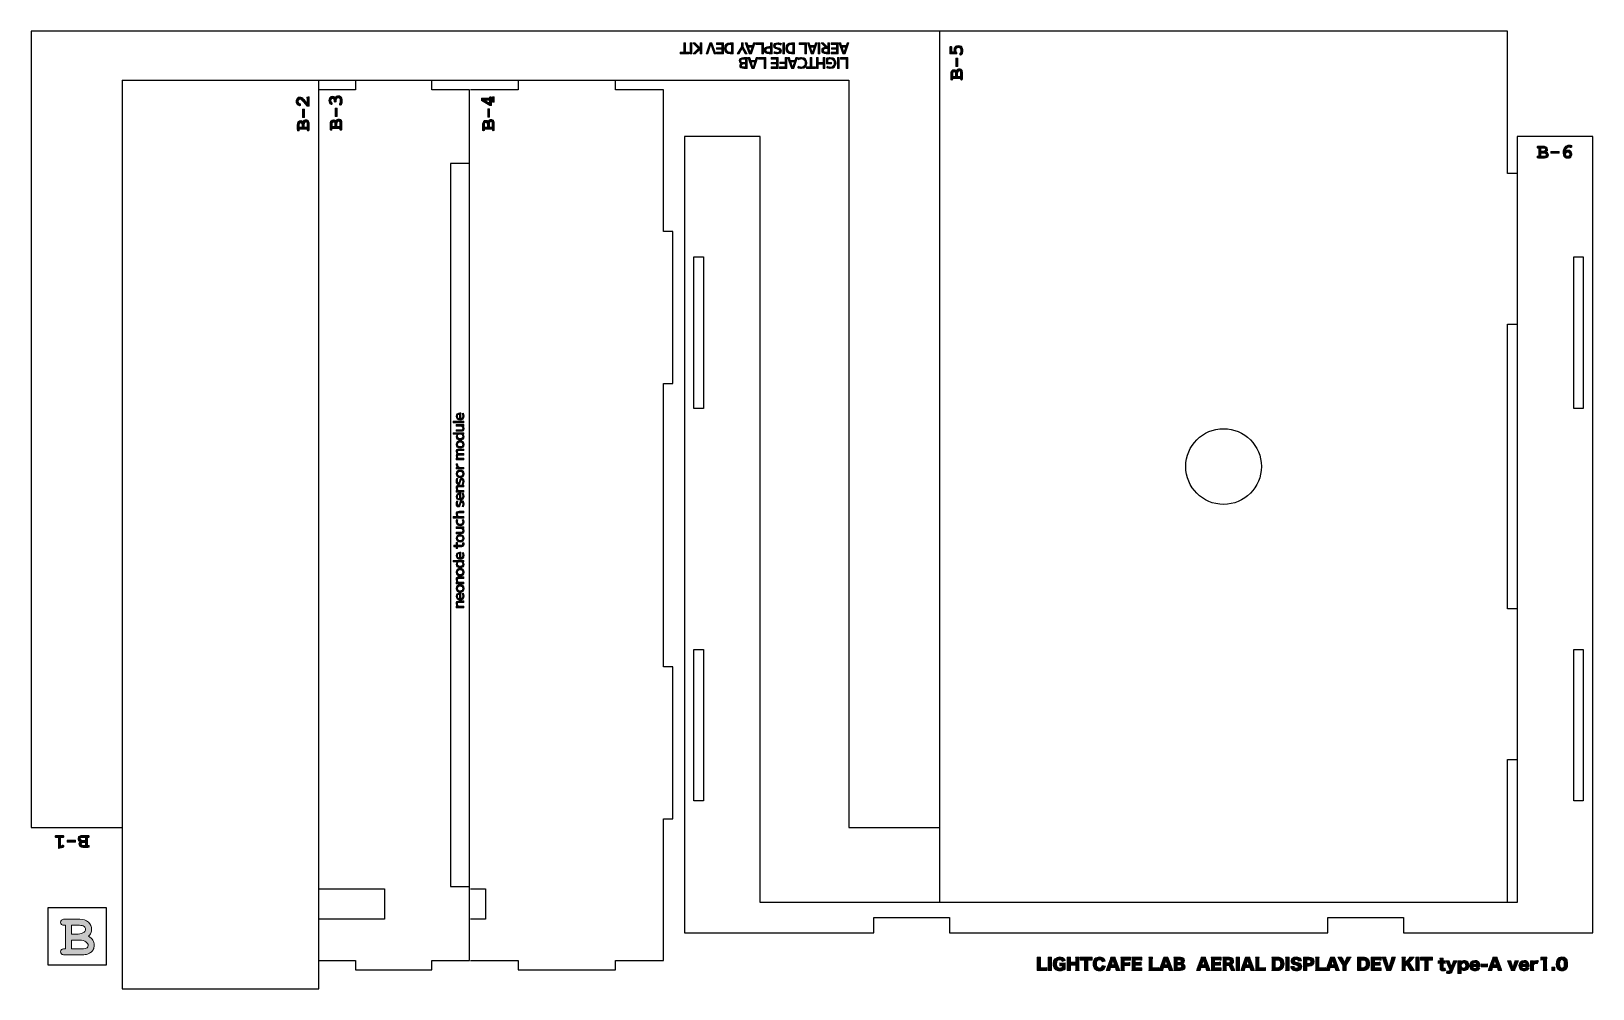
# Model space of a CAD drawing. Header units: millimetres. Extents: x 0 to 413, y 47 to 300.
import ezdxf

# ---------------------------------------------------------------- set-up
doc = ezdxf.new("R2010")
doc.units = ezdxf.units.MM
doc.header["$MEASUREMENT"] = 0
doc.layers.get('0').update_dxf_attribs({"lineweight": 0})

# ---------------------------------------------------------------- blocks, each defined once
blk = doc.blocks.new('Block_0')
at = {"color": 1, "lineweight": 25, "true_color": 0xff0000}
for points in [[(240, 300), (0, 300), (0, 89.59), (24, 89.59)], [(24, 287.03), (216, 287.03), (216, 89.59), (240, 89.59)]]:
    blk.add_lwpolyline(points, dxfattribs=at)
blk = doc.blocks.new('Block_1')
at = {"color": 1, "lineweight": 25, "true_color": 0xff0000}
for points in [[(24, 287.03), (24, 47.03), (76.03, 47.03), (76.03, 287.03)], [(24, 287.03)], [(76.03, 287.03)]]:
    blk.add_lwpolyline(points, dxfattribs=at)
blk = doc.blocks.new('Block_2')
at = {"color": 1, "lineweight": 25, "true_color": 0xff0000}
for points in [[(392.61, 262.4), (390.11, 262.4), (390.11, 300), (240, 300), (240, 70)], [(392.61, 262.4)], [(392.61, 147.4), (390.11, 147.4), (390.11, 222.6), (392.61, 222.6)], [(392.61, 222.6)], [(392.61, 147.4)], [(390.11, 70), (390.11, 107.6), (392.61, 107.6)], [(392.61, 107.6)], [(240, 70)], [(390.11, 70)]]:
    blk.add_lwpolyline(points, dxfattribs=at)
blk = doc.blocks.new('Block_3')
at = {"color": 1, "lineweight": 25, "true_color": 0xff0000}
for points in [[(128.7, 287.03), (128.7, 284.53), (116.03, 284.53)], [(116.03, 54.53), (128.7, 54.53), (128.7, 52.03), (154.35, 52.03), (154.35, 54.53), (167.03, 54.53), (167.03, 91.95), (169.53, 91.95), (169.53, 132.1), (167.03, 132.1), (167.03, 206.95), (169.53, 206.95), (169.53, 247.1), (167.03, 247.1), (167.03, 284.53), (154.35, 284.53), (154.35, 287.03)], [(128.7, 287.03)], [(154.35, 287.03)], [(116.03, 284.53)], [(116.03, 73.4), (120.02, 73.4), (120.02, 65.45), (116.03, 65.45)], [(116.03, 73.4)], [(116.03, 65.45)], [(116.03, 54.53)]]:
    blk.add_lwpolyline(points, dxfattribs=at)
blk = doc.blocks.new('Block_4')
at = {"color": 1, "lineweight": 25, "true_color": 0xff0000}
for points in [[(85.72, 287.03), (85.72, 284.53), (75.79, 284.53)], [(75.79, 54.53), (85.72, 54.53), (85.72, 52.03), (105.87, 52.03), (105.87, 54.53), (115.79, 54.53), (115.79, 284.53), (105.87, 284.53), (105.87, 287.03)], [(85.72, 287.03)], [(105.87, 287.03)], [(75.79, 284.53)], [(75.79, 73.4), (93.31, 73.4), (93.31, 65.45), (75.79, 65.45)], [(75.79, 73.4)], [(75.79, 65.45)], [(75.79, 54.53)]]:
    blk.add_lwpolyline(points, dxfattribs=at)
blk = doc.blocks.new('Block_5')
at = {"true_color": 0x000000, "transparency": 33554687}
h = blk.add_hatch(color=18, dxfattribs=at)
h.dxf.hatch_style = 2
edge = h.paths.add_edge_path()
edge.add_spline(control_points=[(72.91, 281.02), (72.91, 281.02), (72.91, 282.18), (72.91, 282.18), (72.86, 282.25), (72.83, 282.31), (72.83, 282.36), (72.83, 282.45), (72.86, 282.51), (72.91, 282.56), (72.97, 282.6), (73.06, 282.63), (73.19, 282.63), (73.19, 282.63), (73.44, 282.63), (73.44, 282.63), (73.44, 282.63), (73.44, 280.21), (73.44, 280.21), (73.44, 280.21), (72.88, 280.21), (72.88, 280.21), (72.09, 281.17), (71.59, 281.74), (71.36, 281.94), (71.24, 282.04), (71.13, 282.09), (71.03, 282.09), (70.9, 282.09), (70.79, 282.04), (70.69, 281.92), (70.59, 281.81), (70.54, 281.66), (70.54, 281.47), (70.54, 281.28), (70.6, 281.13), (70.71, 281), (70.76, 280.93), (70.85, 280.88), (70.97, 280.84), (71.04, 280.82), (71.09, 280.78), (71.12, 280.74), (71.15, 280.7), (71.17, 280.65), (71.17, 280.59), (71.17, 280.51), (71.14, 280.45), (71.09, 280.4), (71.04, 280.35), (70.98, 280.32), (70.91, 280.32), (70.81, 280.32), (70.68, 280.37), (70.52, 280.46), (70.37, 280.56), (70.24, 280.7), (70.15, 280.88), (70.06, 281.07), (70.01, 281.27), (70.01, 281.48), (70.01, 281.81), (70.11, 282.09), (70.31, 282.3), (70.52, 282.52), (70.76, 282.62), (71.05, 282.62), (71.2, 282.62), (71.33, 282.59), (71.46, 282.53), (71.58, 282.47), (71.75, 282.32), (71.97, 282.09), (72.15, 281.91), (72.46, 281.55), (72.91, 281.02)], knot_values=[0, 0, 0, 0, 1, 1, 1, 2, 2, 2, 3, 3, 3, 4, 4, 4, 5, 5, 5, 6, 6, 6, 7, 7, 7, 8, 8, 8, 9, 9, 9, 10, 10, 10, 11, 11, 11, 12, 12, 12, 13, 13, 13, 14, 14, 14, 15, 15, 15, 16, 16, 16, 17, 17, 17, 18, 18, 18, 19, 19, 19, 20, 20, 20, 21, 21, 21, 22, 22, 22, 23, 23, 23, 24, 24, 24, 25, 25, 25, 25], degree=3, periodic=0)
h = blk.add_hatch(color=18, dxfattribs=at)
h.dxf.hatch_style = 2
edge = h.paths.add_edge_path()
edge.add_spline(control_points=[(72.91, 274.62), (72.91, 274.62), (72.91, 275.53), (72.91, 275.53), (72.91, 275.75), (72.88, 275.9), (72.81, 275.98), (72.77, 276.05), (72.7, 276.09), (72.61, 276.09), (72.5, 276.09), (72.4, 276.02), (72.29, 275.89), (72.19, 275.75), (72.14, 275.56), (72.14, 275.32), (72.14, 275.32), (72.14, 274.62), (72.14, 274.62), (72.14, 274.62), (72.91, 274.62), (72.91, 274.62)], knot_values=[0, 0, 0, 0, 1, 1, 1, 2, 2, 2, 3, 3, 3, 4, 4, 4, 5, 5, 5, 6, 6, 6, 7, 7, 7, 7], degree=3, periodic=0)
edge = h.paths.add_edge_path()
edge.add_spline(control_points=[(71.61, 274.62), (71.61, 274.62), (71.61, 275.2), (71.61, 275.2), (71.61, 275.41), (71.55, 275.58), (71.45, 275.72), (71.38, 275.81), (71.29, 275.86), (71.19, 275.86), (71.09, 275.86), (71.01, 275.81), (70.94, 275.72), (70.87, 275.64), (70.84, 275.5), (70.84, 275.31), (70.84, 275.31), (70.84, 274.62), (70.84, 274.62), (70.84, 274.62), (71.61, 274.62), (71.61, 274.62)], knot_values=[0, 0, 0, 0, 1, 1, 1, 2, 2, 2, 3, 3, 3, 4, 4, 4, 5, 5, 5, 6, 6, 6, 7, 7, 7, 7], degree=3, periodic=0)
edge = h.paths.add_edge_path()
edge.add_spline(control_points=[(72.91, 274.09), (72.91, 274.09), (70.84, 274.09), (70.84, 274.09), (70.84, 274.09), (70.84, 274), (70.84, 274), (70.84, 273.88), (70.81, 273.78), (70.76, 273.73), (70.71, 273.68), (70.65, 273.65), (70.57, 273.65), (70.49, 273.65), (70.43, 273.68), (70.38, 273.73), (70.33, 273.78), (70.31, 273.88), (70.31, 274), (70.31, 274), (70.31, 275.33), (70.31, 275.33), (70.31, 275.65), (70.39, 275.9), (70.57, 276.1), (70.75, 276.29), (70.96, 276.39), (71.2, 276.39), (71.31, 276.39), (71.42, 276.36), (71.52, 276.32), (71.63, 276.27), (71.72, 276.21), (71.81, 276.11), (71.91, 276.28), (72.02, 276.41), (72.16, 276.49), (72.29, 276.57), (72.44, 276.62), (72.61, 276.62), (72.74, 276.62), (72.87, 276.59), (72.98, 276.52), (73.07, 276.48), (73.14, 276.42), (73.19, 276.36), (73.27, 276.27), (73.33, 276.16), (73.37, 276.04), (73.42, 275.91), (73.44, 275.75), (73.44, 275.56), (73.44, 275.56), (73.44, 274), (73.44, 274), (73.44, 273.88), (73.41, 273.78), (73.37, 273.73), (73.32, 273.68), (73.25, 273.65), (73.17, 273.65), (73.1, 273.65), (73.03, 273.68), (72.98, 273.73), (72.93, 273.79), (72.91, 273.88), (72.91, 274), (72.91, 274), (72.91, 274.09), (72.91, 274.09)], knot_values=[0, 0, 0, 0, 1, 1, 1, 2, 2, 2, 3, 3, 3, 4, 4, 4, 5, 5, 5, 6, 6, 6, 7, 7, 7, 8, 8, 8, 9, 9, 9, 10, 10, 10, 11, 11, 11, 12, 12, 12, 13, 13, 13, 14, 14, 14, 15, 15, 15, 16, 16, 16, 17, 17, 17, 18, 18, 18, 19, 19, 19, 20, 20, 20, 21, 21, 21, 22, 22, 22, 23, 23, 23, 23], degree=3, periodic=0)
h = blk.add_hatch(color=18, dxfattribs=at)
h.dxf.hatch_style = 2
edge = h.paths.add_edge_path()
edge.add_spline(control_points=[(72.18, 279.45), (72.18, 279.45), (72.18, 277.24), (72.18, 277.24), (72.18, 277.24), (71.7, 277.24), (71.7, 277.24), (71.7, 277.24), (71.7, 279.45), (71.7, 279.45), (71.7, 279.45), (72.18, 279.45), (72.18, 279.45)], knot_values=[0, 0, 0, 0, 1, 1, 1, 2, 2, 2, 3, 3, 3, 4, 4, 4, 4], degree=3, periodic=0)
for points, knots in [([(72.91, 281.02), (72.91, 281.02), (72.91, 282.18), (72.91, 282.18), (72.86, 282.25), (72.83, 282.31), (72.83, 282.36), (72.83, 282.45), (72.86, 282.51), (72.91, 282.56), (72.97, 282.6), (73.06, 282.63), (73.19, 282.63), (73.19, 282.63), (73.44, 282.63), (73.44, 282.63), (73.44, 282.63), (73.44, 280.21), (73.44, 280.21), (73.44, 280.21), (72.88, 280.21), (72.88, 280.21), (72.09, 281.17), (71.59, 281.74), (71.36, 281.94), (71.24, 282.04), (71.13, 282.09), (71.03, 282.09), (70.9, 282.09), (70.79, 282.04), (70.69, 281.92), (70.59, 281.81), (70.54, 281.66), (70.54, 281.47), (70.54, 281.28), (70.6, 281.13), (70.71, 281), (70.76, 280.93), (70.85, 280.88), (70.97, 280.84), (71.04, 280.82), (71.09, 280.78), (71.12, 280.74), (71.15, 280.7), (71.17, 280.65), (71.17, 280.59), (71.17, 280.51), (71.14, 280.45), (71.09, 280.4), (71.04, 280.35), (70.98, 280.32), (70.91, 280.32), (70.81, 280.32), (70.68, 280.37), (70.52, 280.46), (70.37, 280.56), (70.24, 280.7), (70.15, 280.88), (70.06, 281.07), (70.01, 281.27), (70.01, 281.48), (70.01, 281.81), (70.11, 282.09), (70.31, 282.3), (70.52, 282.52), (70.76, 282.62), (71.05, 282.62), (71.2, 282.62), (71.33, 282.59), (71.46, 282.53), (71.58, 282.47), (71.75, 282.32), (71.97, 282.09), (72.15, 281.91), (72.46, 281.55), (72.91, 281.02)], [0, 0, 0, 0, 1, 1, 1, 2, 2, 2, 3, 3, 3, 4, 4, 4, 5, 5, 5, 6, 6, 6, 7, 7, 7, 8, 8, 8, 9, 9, 9, 10, 10, 10, 11, 11, 11, 12, 12, 12, 13, 13, 13, 14, 14, 14, 15, 15, 15, 16, 16, 16, 17, 17, 17, 18, 18, 18, 19, 19, 19, 20, 20, 20, 21, 21, 21, 22, 22, 22, 23, 23, 23, 24, 24, 24, 25, 25, 25, 25]), ([(72.91, 274.09), (72.91, 274.09), (70.84, 274.09), (70.84, 274.09), (70.84, 274.09), (70.84, 274), (70.84, 274), (70.84, 273.88), (70.81, 273.78), (70.76, 273.73), (70.71, 273.68), (70.65, 273.65), (70.57, 273.65), (70.49, 273.65), (70.43, 273.68), (70.38, 273.73), (70.33, 273.78), (70.31, 273.88), (70.31, 274), (70.31, 274), (70.31, 275.33), (70.31, 275.33), (70.31, 275.65), (70.39, 275.9), (70.57, 276.1), (70.75, 276.29), (70.96, 276.39), (71.2, 276.39), (71.31, 276.39), (71.42, 276.36), (71.52, 276.32), (71.63, 276.27), (71.72, 276.21), (71.81, 276.11), (71.91, 276.28), (72.02, 276.41), (72.16, 276.49), (72.29, 276.57), (72.44, 276.62), (72.61, 276.62), (72.74, 276.62), (72.87, 276.59), (72.98, 276.52), (73.07, 276.48), (73.14, 276.42), (73.19, 276.36), (73.27, 276.27), (73.33, 276.16), (73.37, 276.04), (73.42, 275.91), (73.44, 275.75), (73.44, 275.56), (73.44, 275.56), (73.44, 274), (73.44, 274), (73.44, 273.88), (73.41, 273.78), (73.37, 273.73), (73.32, 273.68), (73.25, 273.65), (73.17, 273.65), (73.1, 273.65), (73.03, 273.68), (72.98, 273.73), (72.93, 273.79), (72.91, 273.88), (72.91, 274), (72.91, 274), (72.91, 274.09), (72.91, 274.09)], [0, 0, 0, 0, 1, 1, 1, 2, 2, 2, 3, 3, 3, 4, 4, 4, 5, 5, 5, 6, 6, 6, 7, 7, 7, 8, 8, 8, 9, 9, 9, 10, 10, 10, 11, 11, 11, 12, 12, 12, 13, 13, 13, 14, 14, 14, 15, 15, 15, 16, 16, 16, 17, 17, 17, 18, 18, 18, 19, 19, 19, 20, 20, 20, 21, 21, 21, 22, 22, 22, 23, 23, 23, 23]), ([(72.18, 279.45), (72.18, 279.45), (72.18, 277.24), (72.18, 277.24), (72.18, 277.24), (71.7, 277.24), (71.7, 277.24), (71.7, 277.24), (71.7, 279.45), (71.7, 279.45), (71.7, 279.45), (72.18, 279.45), (72.18, 279.45)], [0, 0, 0, 0, 1, 1, 1, 2, 2, 2, 3, 3, 3, 4, 4, 4, 4]), ([(71.61, 274.62), (71.61, 274.62), (71.61, 275.2), (71.61, 275.2), (71.61, 275.41), (71.55, 275.58), (71.45, 275.72), (71.38, 275.81), (71.29, 275.86), (71.19, 275.86), (71.09, 275.86), (71.01, 275.81), (70.94, 275.72), (70.87, 275.64), (70.84, 275.5), (70.84, 275.31), (70.84, 275.31), (70.84, 274.62), (70.84, 274.62), (70.84, 274.62), (71.61, 274.62), (71.61, 274.62)], [0, 0, 0, 0, 1, 1, 1, 2, 2, 2, 3, 3, 3, 4, 4, 4, 5, 5, 5, 6, 6, 6, 7, 7, 7, 7]), ([(72.91, 274.62), (72.91, 274.62), (72.91, 275.53), (72.91, 275.53), (72.91, 275.75), (72.88, 275.9), (72.81, 275.98), (72.77, 276.05), (72.7, 276.09), (72.61, 276.09), (72.5, 276.09), (72.4, 276.02), (72.29, 275.89), (72.19, 275.75), (72.14, 275.56), (72.14, 275.32), (72.14, 275.32), (72.14, 274.62), (72.14, 274.62), (72.14, 274.62), (72.91, 274.62), (72.91, 274.62)], [0, 0, 0, 0, 1, 1, 1, 2, 2, 2, 3, 3, 3, 4, 4, 4, 5, 5, 5, 6, 6, 6, 7, 7, 7, 7])]:
    blk.add_open_spline(points, degree=3, knots=knots)
blk = doc.blocks.new('Block_6')
at = {"true_color": 0x000000, "transparency": 33554687}
h = blk.add_hatch(color=18, dxfattribs=at)
h.dxf.hatch_style = 2
edge = h.paths.add_edge_path()
edge.add_spline(control_points=[(80.33, 282.46), (80.43, 282.62), (80.56, 282.74), (80.7, 282.82), (80.84, 282.89), (80.99, 282.93), (81.17, 282.93), (81.36, 282.93), (81.53, 282.88), (81.69, 282.78), (81.85, 282.68), (81.97, 282.53), (82.05, 282.33), (82.13, 282.14), (82.17, 281.88), (82.17, 281.57), (82.17, 281.16), (82.11, 280.85), (81.98, 280.64), (81.91, 280.53), (81.82, 280.47), (81.72, 280.47), (81.65, 280.47), (81.58, 280.49), (81.53, 280.55), (81.48, 280.6), (81.45, 280.66), (81.45, 280.73), (81.45, 280.78), (81.47, 280.83), (81.5, 280.89), (81.56, 280.96), (81.59, 281.03), (81.61, 281.1), (81.63, 281.2), (81.64, 281.35), (81.64, 281.53), (81.64, 281.83), (81.6, 282.06), (81.52, 282.2), (81.44, 282.33), (81.33, 282.4), (81.18, 282.4), (81.08, 282.4), (80.97, 282.36), (80.87, 282.28), (80.77, 282.2), (80.69, 282.09), (80.64, 281.96), (80.61, 281.88), (80.58, 281.75), (80.57, 281.57), (80.57, 281.48), (80.54, 281.41), (80.49, 281.36), (80.44, 281.32), (80.38, 281.29), (80.31, 281.29), (80.23, 281.29), (80.17, 281.32), (80.12, 281.37), (80.07, 281.42), (80.04, 281.49), (80.04, 281.57), (80.04, 281.74), (80.04, 281.84), (80.04, 281.85), (80.03, 281.92), (80.01, 281.99), (79.97, 282.06), (79.93, 282.12), (79.88, 282.18), (79.81, 282.22), (79.75, 282.26), (79.68, 282.29), (79.61, 282.29), (79.5, 282.29), (79.4, 282.24), (79.32, 282.14), (79.24, 282.04), (79.19, 281.89), (79.19, 281.69), (79.19, 281.44), (79.27, 281.24), (79.42, 281.11), (79.46, 281.07), (79.49, 281.04), (79.5, 281.01), (79.52, 280.98), (79.53, 280.94), (79.53, 280.89), (79.53, 280.82), (79.5, 280.76), (79.45, 280.7), (79.4, 280.65), (79.33, 280.63), (79.26, 280.63), (79.14, 280.63), (79.02, 280.71), (78.91, 280.86), (78.75, 281.1), (78.67, 281.38), (78.67, 281.73), (78.67, 282.06), (78.76, 282.32), (78.95, 282.52), (79.13, 282.72), (79.36, 282.82), (79.62, 282.82), (79.75, 282.82), (79.88, 282.79), (80, 282.73), (80.12, 282.67), (80.23, 282.58), (80.33, 282.46)], knot_values=[0, 0, 0, 0, 1, 1, 1, 2, 2, 2, 3, 3, 3, 4, 4, 4, 5, 5, 5, 6, 6, 6, 7, 7, 7, 8, 8, 8, 9, 9, 9, 10, 10, 10, 11, 11, 11, 12, 12, 12, 13, 13, 13, 14, 14, 14, 15, 15, 15, 16, 16, 16, 17, 17, 17, 18, 18, 18, 19, 19, 19, 20, 20, 20, 21, 21, 21, 22, 22, 22, 23, 23, 23, 24, 24, 24, 25, 25, 25, 26, 26, 26, 27, 27, 27, 28, 28, 28, 29, 29, 29, 30, 30, 30, 31, 31, 31, 32, 32, 32, 33, 33, 33, 34, 34, 34, 35, 35, 35, 36, 36, 36, 37, 37, 37, 38, 38, 38, 38], degree=3, periodic=0)
h = blk.add_hatch(color=18, dxfattribs=at)
h.dxf.hatch_style = 2
edge = h.paths.add_edge_path()
edge.add_spline(control_points=[(81.57, 274.81), (81.57, 274.81), (81.57, 275.72), (81.57, 275.72), (81.57, 275.94), (81.53, 276.09), (81.47, 276.17), (81.42, 276.24), (81.35, 276.28), (81.26, 276.28), (81.16, 276.28), (81.05, 276.21), (80.95, 276.08), (80.85, 275.94), (80.79, 275.75), (80.79, 275.51), (80.79, 275.51), (80.79, 274.81), (80.79, 274.81), (80.79, 274.81), (81.57, 274.81), (81.57, 274.81)], knot_values=[0, 0, 0, 0, 1, 1, 1, 2, 2, 2, 3, 3, 3, 4, 4, 4, 5, 5, 5, 6, 6, 6, 7, 7, 7, 7], degree=3, periodic=0)
edge = h.paths.add_edge_path()
edge.add_spline(control_points=[(80.26, 274.81), (80.26, 274.81), (80.26, 275.39), (80.26, 275.39), (80.26, 275.6), (80.21, 275.77), (80.11, 275.91), (80.04, 276), (79.95, 276.05), (79.84, 276.05), (79.75, 276.05), (79.67, 276), (79.6, 275.91), (79.53, 275.83), (79.49, 275.69), (79.49, 275.5), (79.49, 275.5), (79.49, 274.81), (79.49, 274.81), (79.49, 274.81), (80.26, 274.81), (80.26, 274.81)], knot_values=[0, 0, 0, 0, 1, 1, 1, 2, 2, 2, 3, 3, 3, 4, 4, 4, 5, 5, 5, 6, 6, 6, 7, 7, 7, 7], degree=3, periodic=0)
edge = h.paths.add_edge_path()
edge.add_spline(control_points=[(81.57, 274.28), (81.57, 274.28), (79.49, 274.28), (79.49, 274.28), (79.49, 274.28), (79.49, 274.19), (79.49, 274.19), (79.49, 274.07), (79.47, 273.97), (79.42, 273.92), (79.37, 273.87), (79.31, 273.84), (79.23, 273.84), (79.15, 273.84), (79.08, 273.87), (79.04, 273.92), (78.99, 273.97), (78.96, 274.07), (78.96, 274.19), (78.96, 274.19), (78.96, 275.52), (78.96, 275.52), (78.96, 275.84), (79.05, 276.09), (79.23, 276.29), (79.4, 276.48), (79.61, 276.58), (79.86, 276.58), (79.97, 276.58), (80.08, 276.55), (80.18, 276.51), (80.28, 276.46), (80.38, 276.4), (80.46, 276.3), (80.56, 276.47), (80.68, 276.6), (80.81, 276.68), (80.95, 276.76), (81.1, 276.81), (81.27, 276.81), (81.4, 276.81), (81.53, 276.78), (81.64, 276.71), (81.73, 276.67), (81.8, 276.61), (81.85, 276.55), (81.92, 276.46), (81.98, 276.35), (82.03, 276.23), (82.07, 276.1), (82.1, 275.94), (82.1, 275.75), (82.1, 275.75), (82.1, 274.19), (82.1, 274.19), (82.1, 274.07), (82.07, 273.97), (82.02, 273.92), (81.97, 273.87), (81.91, 273.84), (81.83, 273.84), (81.75, 273.84), (81.69, 273.87), (81.64, 273.92), (81.59, 273.98), (81.57, 274.07), (81.57, 274.19), (81.57, 274.19), (81.57, 274.28), (81.57, 274.28)], knot_values=[0, 0, 0, 0, 1, 1, 1, 2, 2, 2, 3, 3, 3, 4, 4, 4, 5, 5, 5, 6, 6, 6, 7, 7, 7, 8, 8, 8, 9, 9, 9, 10, 10, 10, 11, 11, 11, 12, 12, 12, 13, 13, 13, 14, 14, 14, 15, 15, 15, 16, 16, 16, 17, 17, 17, 18, 18, 18, 19, 19, 19, 20, 20, 20, 21, 21, 21, 22, 22, 22, 23, 23, 23, 23], degree=3, periodic=0)
h = blk.add_hatch(color=18, dxfattribs=at)
h.dxf.hatch_style = 2
edge = h.paths.add_edge_path()
edge.add_spline(control_points=[(80.84, 279.64), (80.84, 279.64), (80.84, 277.43), (80.84, 277.43), (80.84, 277.43), (80.35, 277.43), (80.35, 277.43), (80.35, 277.43), (80.35, 279.64), (80.35, 279.64), (80.35, 279.64), (80.84, 279.64), (80.84, 279.64)], knot_values=[0, 0, 0, 0, 1, 1, 1, 2, 2, 2, 3, 3, 3, 4, 4, 4, 4], degree=3, periodic=0)
for points, knots in [([(80.33, 282.46), (80.43, 282.62), (80.56, 282.74), (80.7, 282.82), (80.84, 282.89), (80.99, 282.93), (81.17, 282.93), (81.36, 282.93), (81.53, 282.88), (81.69, 282.78), (81.85, 282.68), (81.97, 282.53), (82.05, 282.33), (82.13, 282.14), (82.17, 281.88), (82.17, 281.57), (82.17, 281.16), (82.11, 280.85), (81.98, 280.64), (81.91, 280.53), (81.82, 280.47), (81.72, 280.47), (81.65, 280.47), (81.58, 280.49), (81.53, 280.55), (81.48, 280.6), (81.45, 280.66), (81.45, 280.73), (81.45, 280.78), (81.47, 280.83), (81.5, 280.89), (81.56, 280.96), (81.59, 281.03), (81.61, 281.1), (81.63, 281.2), (81.64, 281.35), (81.64, 281.53), (81.64, 281.83), (81.6, 282.06), (81.52, 282.2), (81.44, 282.33), (81.33, 282.4), (81.18, 282.4), (81.08, 282.4), (80.97, 282.36), (80.87, 282.28), (80.77, 282.2), (80.69, 282.09), (80.64, 281.96), (80.61, 281.88), (80.58, 281.75), (80.57, 281.57), (80.57, 281.48), (80.54, 281.41), (80.49, 281.36), (80.44, 281.32), (80.38, 281.29), (80.31, 281.29), (80.23, 281.29), (80.17, 281.32), (80.12, 281.37), (80.07, 281.42), (80.04, 281.49), (80.04, 281.57), (80.04, 281.74), (80.04, 281.84), (80.04, 281.85), (80.03, 281.92), (80.01, 281.99), (79.97, 282.06), (79.93, 282.12), (79.88, 282.18), (79.81, 282.22), (79.75, 282.26), (79.68, 282.29), (79.61, 282.29), (79.5, 282.29), (79.4, 282.24), (79.32, 282.14), (79.24, 282.04), (79.19, 281.89), (79.19, 281.69), (79.19, 281.44), (79.27, 281.24), (79.42, 281.11), (79.46, 281.07), (79.49, 281.04), (79.5, 281.01), (79.52, 280.98), (79.53, 280.94), (79.53, 280.89), (79.53, 280.82), (79.5, 280.76), (79.45, 280.7), (79.4, 280.65), (79.33, 280.63), (79.26, 280.63), (79.14, 280.63), (79.02, 280.71), (78.91, 280.86), (78.75, 281.1), (78.67, 281.38), (78.67, 281.73), (78.67, 282.06), (78.76, 282.32), (78.95, 282.52), (79.13, 282.72), (79.36, 282.82), (79.62, 282.82), (79.75, 282.82), (79.88, 282.79), (80, 282.73), (80.12, 282.67), (80.23, 282.58), (80.33, 282.46)], [0, 0, 0, 0, 1, 1, 1, 2, 2, 2, 3, 3, 3, 4, 4, 4, 5, 5, 5, 6, 6, 6, 7, 7, 7, 8, 8, 8, 9, 9, 9, 10, 10, 10, 11, 11, 11, 12, 12, 12, 13, 13, 13, 14, 14, 14, 15, 15, 15, 16, 16, 16, 17, 17, 17, 18, 18, 18, 19, 19, 19, 20, 20, 20, 21, 21, 21, 22, 22, 22, 23, 23, 23, 24, 24, 24, 25, 25, 25, 26, 26, 26, 27, 27, 27, 28, 28, 28, 29, 29, 29, 30, 30, 30, 31, 31, 31, 32, 32, 32, 33, 33, 33, 34, 34, 34, 35, 35, 35, 36, 36, 36, 37, 37, 37, 38, 38, 38, 38]), ([(81.57, 274.28), (81.57, 274.28), (79.49, 274.28), (79.49, 274.28), (79.49, 274.28), (79.49, 274.19), (79.49, 274.19), (79.49, 274.07), (79.47, 273.97), (79.42, 273.92), (79.37, 273.87), (79.31, 273.84), (79.23, 273.84), (79.15, 273.84), (79.08, 273.87), (79.04, 273.92), (78.99, 273.97), (78.96, 274.07), (78.96, 274.19), (78.96, 274.19), (78.96, 275.52), (78.96, 275.52), (78.96, 275.84), (79.05, 276.09), (79.23, 276.29), (79.4, 276.48), (79.61, 276.58), (79.86, 276.58), (79.97, 276.58), (80.08, 276.55), (80.18, 276.51), (80.28, 276.46), (80.38, 276.4), (80.46, 276.3), (80.56, 276.47), (80.68, 276.6), (80.81, 276.68), (80.95, 276.76), (81.1, 276.81), (81.27, 276.81), (81.4, 276.81), (81.53, 276.78), (81.64, 276.71), (81.73, 276.67), (81.8, 276.61), (81.85, 276.55), (81.92, 276.46), (81.98, 276.35), (82.03, 276.23), (82.07, 276.1), (82.1, 275.94), (82.1, 275.75), (82.1, 275.75), (82.1, 274.19), (82.1, 274.19), (82.1, 274.07), (82.07, 273.97), (82.02, 273.92), (81.97, 273.87), (81.91, 273.84), (81.83, 273.84), (81.75, 273.84), (81.69, 273.87), (81.64, 273.92), (81.59, 273.98), (81.57, 274.07), (81.57, 274.19), (81.57, 274.19), (81.57, 274.28), (81.57, 274.28)], [0, 0, 0, 0, 1, 1, 1, 2, 2, 2, 3, 3, 3, 4, 4, 4, 5, 5, 5, 6, 6, 6, 7, 7, 7, 8, 8, 8, 9, 9, 9, 10, 10, 10, 11, 11, 11, 12, 12, 12, 13, 13, 13, 14, 14, 14, 15, 15, 15, 16, 16, 16, 17, 17, 17, 18, 18, 18, 19, 19, 19, 20, 20, 20, 21, 21, 21, 22, 22, 22, 23, 23, 23, 23]), ([(80.84, 279.64), (80.84, 279.64), (80.84, 277.43), (80.84, 277.43), (80.84, 277.43), (80.35, 277.43), (80.35, 277.43), (80.35, 277.43), (80.35, 279.64), (80.35, 279.64), (80.35, 279.64), (80.84, 279.64), (80.84, 279.64)], [0, 0, 0, 0, 1, 1, 1, 2, 2, 2, 3, 3, 3, 4, 4, 4, 4]), ([(80.26, 274.81), (80.26, 274.81), (80.26, 275.39), (80.26, 275.39), (80.26, 275.6), (80.21, 275.77), (80.11, 275.91), (80.04, 276), (79.95, 276.05), (79.84, 276.05), (79.75, 276.05), (79.67, 276), (79.6, 275.91), (79.53, 275.83), (79.49, 275.69), (79.49, 275.5), (79.49, 275.5), (79.49, 274.81), (79.49, 274.81), (79.49, 274.81), (80.26, 274.81), (80.26, 274.81)], [0, 0, 0, 0, 1, 1, 1, 2, 2, 2, 3, 3, 3, 4, 4, 4, 5, 5, 5, 6, 6, 6, 7, 7, 7, 7]), ([(81.57, 274.81), (81.57, 274.81), (81.57, 275.72), (81.57, 275.72), (81.57, 275.94), (81.53, 276.09), (81.47, 276.17), (81.42, 276.24), (81.35, 276.28), (81.26, 276.28), (81.16, 276.28), (81.05, 276.21), (80.95, 276.08), (80.85, 275.94), (80.79, 275.75), (80.79, 275.51), (80.79, 275.51), (80.79, 274.81), (80.79, 274.81), (80.79, 274.81), (81.57, 274.81), (81.57, 274.81)], [0, 0, 0, 0, 1, 1, 1, 2, 2, 2, 3, 3, 3, 4, 4, 4, 5, 5, 5, 6, 6, 6, 7, 7, 7, 7])]:
    blk.add_open_spline(points, degree=3, knots=knots)
blk = doc.blocks.new('Block_7')
at = {"true_color": 0x000000, "transparency": 33554687}
h = blk.add_hatch(color=18, dxfattribs=at)
h.dxf.hatch_style = 2
edge = h.paths.add_edge_path()
edge.add_spline(control_points=[(121.09, 281.83), (121.09, 281.83), (119.79, 281.83), (119.79, 281.83), (119.79, 281.83), (121.09, 281.06), (121.09, 281.06), (121.09, 281.06), (121.09, 281.83), (121.09, 281.83)], knot_values=[0, 0, 0, 0, 1, 1, 1, 2, 2, 2, 3, 3, 3, 3], degree=3, periodic=0)
edge = h.paths.add_edge_path()
edge.add_spline(control_points=[(119.02, 282.36), (119.02, 282.36), (121.09, 282.36), (121.09, 282.36), (121.09, 282.47), (121.12, 282.55), (121.17, 282.61), (121.21, 282.66), (121.28, 282.69), (121.36, 282.69), (121.43, 282.69), (121.5, 282.66), (121.55, 282.6), (121.6, 282.55), (121.62, 282.47), (121.62, 282.36), (121.62, 282.36), (121.83, 282.36), (121.83, 282.36), (121.83, 282.47), (121.86, 282.55), (121.91, 282.61), (121.96, 282.66), (122.02, 282.69), (122.1, 282.69), (122.18, 282.69), (122.24, 282.66), (122.29, 282.6), (122.34, 282.55), (122.36, 282.46), (122.36, 282.33), (122.36, 282.33), (122.36, 281.62), (122.36, 281.62), (122.36, 281.49), (122.34, 281.4), (122.29, 281.35), (122.24, 281.29), (122.18, 281.27), (122.1, 281.27), (122.02, 281.27), (121.96, 281.29), (121.91, 281.35), (121.86, 281.4), (121.83, 281.49), (121.83, 281.62), (121.83, 281.62), (121.83, 281.83), (121.83, 281.83), (121.83, 281.83), (121.62, 281.83), (121.62, 281.83), (121.62, 281.83), (121.62, 280.39), (121.62, 280.39), (121.62, 280.39), (121.18, 280.39), (121.18, 280.39), (121.18, 280.39), (119.02, 281.66), (119.02, 281.66), (119.02, 281.66), (119.02, 282.36), (119.02, 282.36)], knot_values=[0, 0, 0, 0, 1, 1, 1, 2, 2, 2, 3, 3, 3, 4, 4, 4, 5, 5, 5, 6, 6, 6, 7, 7, 7, 8, 8, 8, 9, 9, 9, 10, 10, 10, 11, 11, 11, 12, 12, 12, 13, 13, 13, 14, 14, 14, 15, 15, 15, 16, 16, 16, 17, 17, 17, 18, 18, 18, 19, 19, 19, 20, 20, 20, 21, 21, 21, 21], degree=3, periodic=0)
h = blk.add_hatch(color=18, dxfattribs=at)
h.dxf.hatch_style = 2
edge = h.paths.add_edge_path()
edge.add_spline(control_points=[(121.83, 274.68), (121.83, 274.68), (121.83, 275.59), (121.83, 275.59), (121.83, 275.81), (121.8, 275.96), (121.74, 276.05), (121.69, 276.12), (121.62, 276.15), (121.53, 276.15), (121.42, 276.15), (121.32, 276.08), (121.22, 275.95), (121.11, 275.82), (121.06, 275.63), (121.06, 275.38), (121.06, 275.38), (121.06, 274.68), (121.06, 274.68), (121.06, 274.68), (121.83, 274.68), (121.83, 274.68)], knot_values=[0, 0, 0, 0, 1, 1, 1, 2, 2, 2, 3, 3, 3, 4, 4, 4, 5, 5, 5, 6, 6, 6, 7, 7, 7, 7], degree=3, periodic=0)
edge = h.paths.add_edge_path()
edge.add_spline(control_points=[(120.53, 274.68), (120.53, 274.68), (120.53, 275.26), (120.53, 275.26), (120.53, 275.47), (120.48, 275.64), (120.37, 275.78), (120.3, 275.87), (120.21, 275.92), (120.11, 275.92), (120.02, 275.92), (119.94, 275.87), (119.87, 275.79), (119.8, 275.7), (119.76, 275.56), (119.76, 275.37), (119.76, 275.37), (119.76, 274.68), (119.76, 274.68), (119.76, 274.68), (120.53, 274.68), (120.53, 274.68)], knot_values=[0, 0, 0, 0, 1, 1, 1, 2, 2, 2, 3, 3, 3, 4, 4, 4, 5, 5, 5, 6, 6, 6, 7, 7, 7, 7], degree=3, periodic=0)
edge = h.paths.add_edge_path()
edge.add_spline(control_points=[(121.83, 274.15), (121.83, 274.15), (119.76, 274.15), (119.76, 274.15), (119.76, 274.15), (119.76, 274.07), (119.76, 274.07), (119.76, 273.94), (119.74, 273.85), (119.69, 273.79), (119.64, 273.74), (119.57, 273.71), (119.49, 273.71), (119.42, 273.71), (119.35, 273.74), (119.3, 273.79), (119.25, 273.85), (119.23, 273.94), (119.23, 274.07), (119.23, 274.07), (119.23, 275.39), (119.23, 275.39), (119.23, 275.71), (119.32, 275.97), (119.49, 276.16), (119.67, 276.35), (119.88, 276.45), (120.12, 276.45), (120.24, 276.45), (120.35, 276.43), (120.45, 276.38), (120.55, 276.34), (120.64, 276.27), (120.73, 276.18), (120.83, 276.34), (120.95, 276.47), (121.08, 276.55), (121.21, 276.64), (121.36, 276.68), (121.53, 276.68), (121.67, 276.68), (121.79, 276.65), (121.91, 276.59), (122, 276.54), (122.07, 276.49), (122.12, 276.42), (122.19, 276.33), (122.25, 276.23), (122.29, 276.1), (122.34, 275.97), (122.36, 275.81), (122.36, 275.62), (122.36, 275.62), (122.36, 274.07), (122.36, 274.07), (122.36, 273.94), (122.34, 273.85), (122.29, 273.79), (122.24, 273.74), (122.18, 273.71), (122.1, 273.71), (122.02, 273.71), (121.96, 273.74), (121.91, 273.8), (121.86, 273.85), (121.83, 273.94), (121.83, 274.07), (121.83, 274.07), (121.83, 274.15), (121.83, 274.15)], knot_values=[0, 0, 0, 0, 1, 1, 1, 2, 2, 2, 3, 3, 3, 4, 4, 4, 5, 5, 5, 6, 6, 6, 7, 7, 7, 8, 8, 8, 9, 9, 9, 10, 10, 10, 11, 11, 11, 12, 12, 12, 13, 13, 13, 14, 14, 14, 15, 15, 15, 16, 16, 16, 17, 17, 17, 18, 18, 18, 19, 19, 19, 20, 20, 20, 21, 21, 21, 22, 22, 22, 23, 23, 23, 23], degree=3, periodic=0)
h = blk.add_hatch(color=18, dxfattribs=at)
h.dxf.hatch_style = 2
edge = h.paths.add_edge_path()
edge.add_spline(control_points=[(121.1, 279.52), (121.1, 279.52), (121.1, 277.3), (121.1, 277.3), (121.1, 277.3), (120.62, 277.3), (120.62, 277.3), (120.62, 277.3), (120.62, 279.52), (120.62, 279.52), (120.62, 279.52), (121.1, 279.52), (121.1, 279.52)], knot_values=[0, 0, 0, 0, 1, 1, 1, 2, 2, 2, 3, 3, 3, 4, 4, 4, 4], degree=3, periodic=0)
for points, knots in [([(119.02, 282.36), (119.02, 282.36), (121.09, 282.36), (121.09, 282.36), (121.09, 282.47), (121.12, 282.55), (121.17, 282.61), (121.21, 282.66), (121.28, 282.69), (121.36, 282.69), (121.43, 282.69), (121.5, 282.66), (121.55, 282.6), (121.6, 282.55), (121.62, 282.47), (121.62, 282.36), (121.62, 282.36), (121.83, 282.36), (121.83, 282.36), (121.83, 282.47), (121.86, 282.55), (121.91, 282.61), (121.96, 282.66), (122.02, 282.69), (122.1, 282.69), (122.18, 282.69), (122.24, 282.66), (122.29, 282.6), (122.34, 282.55), (122.36, 282.46), (122.36, 282.33), (122.36, 282.33), (122.36, 281.62), (122.36, 281.62), (122.36, 281.49), (122.34, 281.4), (122.29, 281.35), (122.24, 281.29), (122.18, 281.27), (122.1, 281.27), (122.02, 281.27), (121.96, 281.29), (121.91, 281.35), (121.86, 281.4), (121.83, 281.49), (121.83, 281.62), (121.83, 281.62), (121.83, 281.83), (121.83, 281.83), (121.83, 281.83), (121.62, 281.83), (121.62, 281.83), (121.62, 281.83), (121.62, 280.39), (121.62, 280.39), (121.62, 280.39), (121.18, 280.39), (121.18, 280.39), (121.18, 280.39), (119.02, 281.66), (119.02, 281.66), (119.02, 281.66), (119.02, 282.36), (119.02, 282.36)], [0, 0, 0, 0, 1, 1, 1, 2, 2, 2, 3, 3, 3, 4, 4, 4, 5, 5, 5, 6, 6, 6, 7, 7, 7, 8, 8, 8, 9, 9, 9, 10, 10, 10, 11, 11, 11, 12, 12, 12, 13, 13, 13, 14, 14, 14, 15, 15, 15, 16, 16, 16, 17, 17, 17, 18, 18, 18, 19, 19, 19, 20, 20, 20, 21, 21, 21, 21]), ([(121.09, 281.83), (121.09, 281.83), (119.79, 281.83), (119.79, 281.83), (119.79, 281.83), (121.09, 281.06), (121.09, 281.06), (121.09, 281.06), (121.09, 281.83), (121.09, 281.83)], [0, 0, 0, 0, 1, 1, 1, 2, 2, 2, 3, 3, 3, 3]), ([(121.83, 274.15), (121.83, 274.15), (119.76, 274.15), (119.76, 274.15), (119.76, 274.15), (119.76, 274.07), (119.76, 274.07), (119.76, 273.94), (119.74, 273.85), (119.69, 273.79), (119.64, 273.74), (119.57, 273.71), (119.49, 273.71), (119.42, 273.71), (119.35, 273.74), (119.3, 273.79), (119.25, 273.85), (119.23, 273.94), (119.23, 274.07), (119.23, 274.07), (119.23, 275.39), (119.23, 275.39), (119.23, 275.71), (119.32, 275.97), (119.49, 276.16), (119.67, 276.35), (119.88, 276.45), (120.12, 276.45), (120.24, 276.45), (120.35, 276.43), (120.45, 276.38), (120.55, 276.34), (120.64, 276.27), (120.73, 276.18), (120.83, 276.34), (120.95, 276.47), (121.08, 276.55), (121.21, 276.64), (121.36, 276.68), (121.53, 276.68), (121.67, 276.68), (121.79, 276.65), (121.91, 276.59), (122, 276.54), (122.07, 276.49), (122.12, 276.42), (122.19, 276.33), (122.25, 276.23), (122.29, 276.1), (122.34, 275.97), (122.36, 275.81), (122.36, 275.62), (122.36, 275.62), (122.36, 274.07), (122.36, 274.07), (122.36, 273.94), (122.34, 273.85), (122.29, 273.79), (122.24, 273.74), (122.18, 273.71), (122.1, 273.71), (122.02, 273.71), (121.96, 273.74), (121.91, 273.8), (121.86, 273.85), (121.83, 273.94), (121.83, 274.07), (121.83, 274.07), (121.83, 274.15), (121.83, 274.15)], [0, 0, 0, 0, 1, 1, 1, 2, 2, 2, 3, 3, 3, 4, 4, 4, 5, 5, 5, 6, 6, 6, 7, 7, 7, 8, 8, 8, 9, 9, 9, 10, 10, 10, 11, 11, 11, 12, 12, 12, 13, 13, 13, 14, 14, 14, 15, 15, 15, 16, 16, 16, 17, 17, 17, 18, 18, 18, 19, 19, 19, 20, 20, 20, 21, 21, 21, 22, 22, 22, 23, 23, 23, 23]), ([(121.1, 279.52), (121.1, 279.52), (121.1, 277.3), (121.1, 277.3), (121.1, 277.3), (120.62, 277.3), (120.62, 277.3), (120.62, 277.3), (120.62, 279.52), (120.62, 279.52), (120.62, 279.52), (121.1, 279.52), (121.1, 279.52)], [0, 0, 0, 0, 1, 1, 1, 2, 2, 2, 3, 3, 3, 4, 4, 4, 4]), ([(120.53, 274.68), (120.53, 274.68), (120.53, 275.26), (120.53, 275.26), (120.53, 275.47), (120.48, 275.64), (120.37, 275.78), (120.3, 275.87), (120.21, 275.92), (120.11, 275.92), (120.02, 275.92), (119.94, 275.87), (119.87, 275.79), (119.8, 275.7), (119.76, 275.56), (119.76, 275.37), (119.76, 275.37), (119.76, 274.68), (119.76, 274.68), (119.76, 274.68), (120.53, 274.68), (120.53, 274.68)], [0, 0, 0, 0, 1, 1, 1, 2, 2, 2, 3, 3, 3, 4, 4, 4, 5, 5, 5, 6, 6, 6, 7, 7, 7, 7]), ([(121.83, 274.68), (121.83, 274.68), (121.83, 275.59), (121.83, 275.59), (121.83, 275.81), (121.8, 275.96), (121.74, 276.05), (121.69, 276.12), (121.62, 276.15), (121.53, 276.15), (121.42, 276.15), (121.32, 276.08), (121.22, 275.95), (121.11, 275.82), (121.06, 275.63), (121.06, 275.38), (121.06, 275.38), (121.06, 274.68), (121.06, 274.68), (121.06, 274.68), (121.83, 274.68), (121.83, 274.68)], [0, 0, 0, 0, 1, 1, 1, 2, 2, 2, 3, 3, 3, 4, 4, 4, 5, 5, 5, 6, 6, 6, 7, 7, 7, 7])]:
    blk.add_open_spline(points, degree=3, knots=knots)
blk = doc.blocks.new('Block_8')
at = {"true_color": 0x000000, "transparency": 33554687}
h = blk.add_hatch(color=18, dxfattribs=at)
h.dxf.hatch_style = 2
edge = h.paths.add_edge_path()
edge.add_spline(control_points=[(7.18, 84.09), (7.18, 84.09), (7.18, 86.99), (7.18, 86.99), (7.18, 86.99), (6.65, 86.99), (6.65, 86.99), (6.52, 86.99), (6.43, 87.01), (6.38, 87.06), (6.32, 87.11), (6.29, 87.18), (6.29, 87.25), (6.29, 87.33), (6.32, 87.4), (6.38, 87.44), (6.43, 87.49), (6.52, 87.52), (6.65, 87.52), (6.65, 87.52), (8.25, 87.52), (8.25, 87.52), (8.38, 87.52), (8.47, 87.49), (8.52, 87.44), (8.57, 87.4), (8.6, 87.33), (8.6, 87.25), (8.6, 87.17), (8.57, 87.11), (8.52, 87.06), (8.47, 87.01), (8.38, 86.99), (8.25, 86.99), (8.25, 86.99), (7.71, 86.99), (7.71, 86.99), (7.71, 86.99), (7.71, 84.78), (7.71, 84.78), (7.71, 84.78), (8.19, 84.9), (8.19, 84.9), (8.26, 84.92), (8.32, 84.93), (8.36, 84.93), (8.42, 84.93), (8.48, 84.91), (8.53, 84.85), (8.58, 84.8), (8.6, 84.74), (8.6, 84.66), (8.6, 84.59), (8.59, 84.53), (8.55, 84.49), (8.51, 84.45), (8.44, 84.42), (8.32, 84.38), (8.32, 84.38), (7.18, 84.09), (7.18, 84.09)], knot_values=[0, 0, 0, 0, 1, 1, 1, 2, 2, 2, 3, 3, 3, 4, 4, 4, 5, 5, 5, 6, 6, 6, 7, 7, 7, 8, 8, 8, 9, 9, 9, 10, 10, 10, 11, 11, 11, 12, 12, 12, 13, 13, 13, 14, 14, 14, 15, 15, 15, 16, 16, 16, 17, 17, 17, 18, 18, 18, 19, 19, 19, 20, 20, 20, 20], degree=3, periodic=0)
h = blk.add_hatch(color=18, dxfattribs=at)
h.dxf.hatch_style = 2
edge = h.paths.add_edge_path()
edge.add_spline(control_points=[(14.36, 85.69), (14.36, 85.69), (13.77, 85.69), (13.77, 85.69), (13.57, 85.69), (13.39, 85.63), (13.26, 85.53), (13.16, 85.46), (13.12, 85.37), (13.12, 85.27), (13.12, 85.17), (13.16, 85.09), (13.25, 85.02), (13.34, 84.95), (13.48, 84.92), (13.67, 84.92), (13.67, 84.92), (14.36, 84.92), (14.36, 84.92), (14.36, 84.92), (14.36, 85.69), (14.36, 85.69)], knot_values=[0, 0, 0, 0, 1, 1, 1, 2, 2, 2, 3, 3, 3, 4, 4, 4, 5, 5, 5, 6, 6, 6, 7, 7, 7, 7], degree=3, periodic=0)
edge = h.paths.add_edge_path()
edge.add_spline(control_points=[(14.36, 86.99), (14.36, 86.99), (13.44, 86.99), (13.44, 86.99), (13.23, 86.99), (13.07, 86.96), (12.99, 86.89), (12.92, 86.85), (12.89, 86.78), (12.89, 86.69), (12.89, 86.58), (12.95, 86.47), (13.08, 86.37), (13.22, 86.27), (13.41, 86.22), (13.66, 86.22), (13.66, 86.22), (14.36, 86.22), (14.36, 86.22), (14.36, 86.22), (14.36, 86.99), (14.36, 86.99)], knot_values=[0, 0, 0, 0, 1, 1, 1, 2, 2, 2, 3, 3, 3, 4, 4, 4, 5, 5, 5, 6, 6, 6, 7, 7, 7, 7], degree=3, periodic=0)
edge = h.paths.add_edge_path()
edge.add_spline(control_points=[(14.89, 86.99), (14.89, 86.99), (14.89, 84.92), (14.89, 84.92), (14.89, 84.92), (14.97, 84.92), (14.97, 84.92), (15.1, 84.92), (15.19, 84.89), (15.24, 84.84), (15.3, 84.79), (15.32, 84.73), (15.32, 84.65), (15.32, 84.57), (15.3, 84.51), (15.24, 84.46), (15.19, 84.41), (15.1, 84.38), (14.97, 84.38), (14.97, 84.38), (13.64, 84.38), (13.64, 84.38), (13.32, 84.38), (13.07, 84.47), (12.88, 84.65), (12.68, 84.83), (12.59, 85.04), (12.59, 85.28), (12.59, 85.39), (12.61, 85.5), (12.65, 85.6), (12.7, 85.71), (12.77, 85.8), (12.86, 85.89), (12.69, 85.99), (12.57, 86.1), (12.48, 86.24), (12.4, 86.37), (12.36, 86.52), (12.36, 86.69), (12.36, 86.82), (12.39, 86.95), (12.45, 87.06), (12.49, 87.15), (12.55, 87.22), (12.61, 87.27), (12.7, 87.35), (12.81, 87.4), (12.94, 87.45), (13.06, 87.5), (13.22, 87.52), (13.41, 87.52), (13.41, 87.52), (14.97, 87.52), (14.97, 87.52), (15.1, 87.52), (15.19, 87.49), (15.24, 87.44), (15.3, 87.4), (15.32, 87.33), (15.32, 87.25), (15.32, 87.17), (15.3, 87.11), (15.24, 87.06), (15.18, 87.01), (15.09, 86.99), (14.97, 86.99), (14.97, 86.99), (14.89, 86.99), (14.89, 86.99)], knot_values=[0, 0, 0, 0, 1, 1, 1, 2, 2, 2, 3, 3, 3, 4, 4, 4, 5, 5, 5, 6, 6, 6, 7, 7, 7, 8, 8, 8, 9, 9, 9, 10, 10, 10, 11, 11, 11, 12, 12, 12, 13, 13, 13, 14, 14, 14, 15, 15, 15, 16, 16, 16, 17, 17, 17, 18, 18, 18, 19, 19, 19, 20, 20, 20, 21, 21, 21, 22, 22, 22, 23, 23, 23, 23], degree=3, periodic=0)
h = blk.add_hatch(color=18, dxfattribs=at)
h.dxf.hatch_style = 2
edge = h.paths.add_edge_path()
edge.add_spline(control_points=[(9.52, 86.26), (9.52, 86.26), (11.73, 86.26), (11.73, 86.26), (11.73, 86.26), (11.73, 85.77), (11.73, 85.77), (11.73, 85.77), (9.52, 85.77), (9.52, 85.77), (9.52, 85.77), (9.52, 86.26), (9.52, 86.26)], knot_values=[0, 0, 0, 0, 1, 1, 1, 2, 2, 2, 3, 3, 3, 4, 4, 4, 4], degree=3, periodic=0)
for points, knots in [([(7.18, 84.09), (7.18, 84.09), (7.18, 86.99), (7.18, 86.99), (7.18, 86.99), (6.65, 86.99), (6.65, 86.99), (6.52, 86.99), (6.43, 87.01), (6.38, 87.06), (6.32, 87.11), (6.29, 87.18), (6.29, 87.25), (6.29, 87.33), (6.32, 87.4), (6.38, 87.44), (6.43, 87.49), (6.52, 87.52), (6.65, 87.52), (6.65, 87.52), (8.25, 87.52), (8.25, 87.52), (8.38, 87.52), (8.47, 87.49), (8.52, 87.44), (8.57, 87.4), (8.6, 87.33), (8.6, 87.25), (8.6, 87.17), (8.57, 87.11), (8.52, 87.06), (8.47, 87.01), (8.38, 86.99), (8.25, 86.99), (8.25, 86.99), (7.71, 86.99), (7.71, 86.99), (7.71, 86.99), (7.71, 84.78), (7.71, 84.78), (7.71, 84.78), (8.19, 84.9), (8.19, 84.9), (8.26, 84.92), (8.32, 84.93), (8.36, 84.93), (8.42, 84.93), (8.48, 84.91), (8.53, 84.85), (8.58, 84.8), (8.6, 84.74), (8.6, 84.66), (8.6, 84.59), (8.59, 84.53), (8.55, 84.49), (8.51, 84.45), (8.44, 84.42), (8.32, 84.38), (8.32, 84.38), (7.18, 84.09), (7.18, 84.09)], [0, 0, 0, 0, 1, 1, 1, 2, 2, 2, 3, 3, 3, 4, 4, 4, 5, 5, 5, 6, 6, 6, 7, 7, 7, 8, 8, 8, 9, 9, 9, 10, 10, 10, 11, 11, 11, 12, 12, 12, 13, 13, 13, 14, 14, 14, 15, 15, 15, 16, 16, 16, 17, 17, 17, 18, 18, 18, 19, 19, 19, 20, 20, 20, 20]), ([(14.89, 86.99), (14.89, 86.99), (14.89, 84.92), (14.89, 84.92), (14.89, 84.92), (14.97, 84.92), (14.97, 84.92), (15.1, 84.92), (15.19, 84.89), (15.24, 84.84), (15.3, 84.79), (15.32, 84.73), (15.32, 84.65), (15.32, 84.57), (15.3, 84.51), (15.24, 84.46), (15.19, 84.41), (15.1, 84.38), (14.97, 84.38), (14.97, 84.38), (13.64, 84.38), (13.64, 84.38), (13.32, 84.38), (13.07, 84.47), (12.88, 84.65), (12.68, 84.83), (12.59, 85.04), (12.59, 85.28), (12.59, 85.39), (12.61, 85.5), (12.65, 85.6), (12.7, 85.71), (12.77, 85.8), (12.86, 85.89), (12.69, 85.99), (12.57, 86.1), (12.48, 86.24), (12.4, 86.37), (12.36, 86.52), (12.36, 86.69), (12.36, 86.82), (12.39, 86.95), (12.45, 87.06), (12.49, 87.15), (12.55, 87.22), (12.61, 87.27), (12.7, 87.35), (12.81, 87.4), (12.94, 87.45), (13.06, 87.5), (13.22, 87.52), (13.41, 87.52), (13.41, 87.52), (14.97, 87.52), (14.97, 87.52), (15.1, 87.52), (15.19, 87.49), (15.24, 87.44), (15.3, 87.4), (15.32, 87.33), (15.32, 87.25), (15.32, 87.17), (15.3, 87.11), (15.24, 87.06), (15.18, 87.01), (15.09, 86.99), (14.97, 86.99), (14.97, 86.99), (14.89, 86.99), (14.89, 86.99)], [0, 0, 0, 0, 1, 1, 1, 2, 2, 2, 3, 3, 3, 4, 4, 4, 5, 5, 5, 6, 6, 6, 7, 7, 7, 8, 8, 8, 9, 9, 9, 10, 10, 10, 11, 11, 11, 12, 12, 12, 13, 13, 13, 14, 14, 14, 15, 15, 15, 16, 16, 16, 17, 17, 17, 18, 18, 18, 19, 19, 19, 20, 20, 20, 21, 21, 21, 22, 22, 22, 23, 23, 23, 23]), ([(14.36, 86.99), (14.36, 86.99), (13.44, 86.99), (13.44, 86.99), (13.23, 86.99), (13.07, 86.96), (12.99, 86.89), (12.92, 86.85), (12.89, 86.78), (12.89, 86.69), (12.89, 86.58), (12.95, 86.47), (13.08, 86.37), (13.22, 86.27), (13.41, 86.22), (13.66, 86.22), (13.66, 86.22), (14.36, 86.22), (14.36, 86.22), (14.36, 86.22), (14.36, 86.99), (14.36, 86.99)], [0, 0, 0, 0, 1, 1, 1, 2, 2, 2, 3, 3, 3, 4, 4, 4, 5, 5, 5, 6, 6, 6, 7, 7, 7, 7]), ([(9.52, 86.26), (9.52, 86.26), (11.73, 86.26), (11.73, 86.26), (11.73, 86.26), (11.73, 85.77), (11.73, 85.77), (11.73, 85.77), (9.52, 85.77), (9.52, 85.77), (9.52, 85.77), (9.52, 86.26), (9.52, 86.26)], [0, 0, 0, 0, 1, 1, 1, 2, 2, 2, 3, 3, 3, 4, 4, 4, 4]), ([(14.36, 85.69), (14.36, 85.69), (13.77, 85.69), (13.77, 85.69), (13.57, 85.69), (13.39, 85.63), (13.26, 85.53), (13.16, 85.46), (13.12, 85.37), (13.12, 85.27), (13.12, 85.17), (13.16, 85.09), (13.25, 85.02), (13.34, 84.95), (13.48, 84.92), (13.67, 84.92), (13.67, 84.92), (14.36, 84.92), (14.36, 84.92), (14.36, 84.92), (14.36, 85.69), (14.36, 85.69)], [0, 0, 0, 0, 1, 1, 1, 2, 2, 2, 3, 3, 3, 4, 4, 4, 5, 5, 5, 6, 6, 6, 7, 7, 7, 7])]:
    blk.add_open_spline(points, degree=3, knots=knots)
blk = doc.blocks.new('Block_9')
at = {"true_color": 0x000000, "transparency": 33554687}
h = blk.add_hatch(color=18, dxfattribs=at)
h.dxf.hatch_style = 2
edge = h.paths.add_edge_path()
edge.add_spline(control_points=[(398.9, 267.03), (398.9, 267.03), (399.82, 267.03), (399.82, 267.03), (400.03, 267.03), (400.19, 267.06), (400.27, 267.13), (400.34, 267.18), (400.37, 267.25), (400.37, 267.34), (400.37, 267.44), (400.31, 267.55), (400.18, 267.65), (400.04, 267.75), (399.85, 267.81), (399.6, 267.81), (399.6, 267.81), (398.9, 267.81), (398.9, 267.81), (398.9, 267.81), (398.9, 267.03), (398.9, 267.03)], knot_values=[0, 0, 0, 0, 1, 1, 1, 2, 2, 2, 3, 3, 3, 4, 4, 4, 5, 5, 5, 6, 6, 6, 7, 7, 7, 7], degree=3, periodic=0)
edge = h.paths.add_edge_path()
edge.add_spline(control_points=[(398.9, 268.34), (398.9, 268.34), (399.49, 268.34), (399.49, 268.34), (399.69, 268.34), (399.87, 268.39), (400, 268.49), (400.1, 268.56), (400.14, 268.65), (400.14, 268.76), (400.14, 268.85), (400.1, 268.93), (400.01, 269), (399.92, 269.07), (399.79, 269.1), (399.59, 269.1), (399.59, 269.1), (398.9, 269.1), (398.9, 269.1), (398.9, 269.1), (398.9, 268.34), (398.9, 268.34)], knot_values=[0, 0, 0, 0, 1, 1, 1, 2, 2, 2, 3, 3, 3, 4, 4, 4, 5, 5, 5, 6, 6, 6, 7, 7, 7, 7], degree=3, periodic=0)
edge = h.paths.add_edge_path()
edge.add_spline(control_points=[(398.37, 267.03), (398.37, 267.03), (398.37, 269.1), (398.37, 269.1), (398.37, 269.1), (398.29, 269.1), (398.29, 269.1), (398.16, 269.1), (398.07, 269.13), (398.02, 269.18), (397.96, 269.23), (397.94, 269.29), (397.94, 269.37), (397.94, 269.45), (397.96, 269.51), (398.02, 269.56), (398.07, 269.61), (398.16, 269.64), (398.29, 269.64), (398.29, 269.64), (399.62, 269.64), (399.62, 269.64), (399.94, 269.64), (400.19, 269.55), (400.38, 269.37), (400.58, 269.2), (400.67, 268.99), (400.67, 268.74), (400.67, 268.63), (400.65, 268.52), (400.61, 268.42), (400.56, 268.32), (400.49, 268.22), (400.4, 268.14), (400.57, 268.04), (400.69, 267.92), (400.78, 267.79), (400.86, 267.65), (400.9, 267.5), (400.9, 267.33), (400.9, 267.2), (400.87, 267.07), (400.81, 266.96), (400.77, 266.87), (400.71, 266.8), (400.65, 266.75), (400.56, 266.68), (400.45, 266.62), (400.33, 266.57), (400.2, 266.53), (400.04, 266.5), (399.85, 266.5), (399.85, 266.5), (398.29, 266.5), (398.29, 266.5), (398.16, 266.5), (398.07, 266.53), (398.02, 266.58), (397.96, 266.63), (397.94, 266.69), (397.94, 266.77), (397.94, 266.85), (397.97, 266.91), (398.02, 266.96), (398.08, 267.01), (398.17, 267.03), (398.29, 267.03), (398.29, 267.03), (398.37, 267.03), (398.37, 267.03)], knot_values=[0, 0, 0, 0, 1, 1, 1, 2, 2, 2, 3, 3, 3, 4, 4, 4, 5, 5, 5, 6, 6, 6, 7, 7, 7, 8, 8, 8, 9, 9, 9, 10, 10, 10, 11, 11, 11, 12, 12, 12, 13, 13, 13, 14, 14, 14, 15, 15, 15, 16, 16, 16, 17, 17, 17, 18, 18, 18, 19, 19, 19, 20, 20, 20, 21, 21, 21, 22, 22, 22, 23, 23, 23, 23], degree=3, periodic=0)
h = blk.add_hatch(color=18, dxfattribs=at)
h.dxf.hatch_style = 2
edge = h.paths.add_edge_path()
edge.add_spline(control_points=[(403.74, 267.76), (403.74, 267.76), (401.53, 267.76), (401.53, 267.76), (401.53, 267.76), (401.53, 268.25), (401.53, 268.25), (401.53, 268.25), (403.74, 268.25), (403.74, 268.25), (403.74, 268.25), (403.74, 267.76), (403.74, 267.76)], knot_values=[0, 0, 0, 0, 1, 1, 1, 2, 2, 2, 3, 3, 3, 4, 4, 4, 4], degree=3, periodic=0)
h = blk.add_hatch(color=18, dxfattribs=at)
h.dxf.hatch_style = 2
edge = h.paths.add_edge_path()
edge.add_spline(control_points=[(405.39, 267.49), (405.44, 267.29), (405.52, 267.14), (405.61, 267.07), (405.7, 266.99), (405.84, 266.96), (406.01, 266.96), (406.19, 266.96), (406.32, 267), (406.41, 267.09), (406.51, 267.18), (406.55, 267.31), (406.55, 267.46), (406.55, 267.64), (406.5, 267.79), (406.39, 267.91), (406.29, 268.03), (406.16, 268.09), (406.03, 268.09), (405.92, 268.09), (405.81, 268.04), (405.69, 267.93), (405.57, 267.83), (405.47, 267.68), (405.39, 267.49)], knot_values=[0, 0, 0, 0, 1, 1, 1, 2, 2, 2, 3, 3, 3, 4, 4, 4, 5, 5, 5, 6, 6, 6, 7, 7, 7, 8, 8, 8, 8], degree=3, periodic=0)
edge = h.paths.add_edge_path()
edge.add_spline(control_points=[(405.31, 268.31), (405.44, 268.42), (405.56, 268.5), (405.67, 268.55), (405.79, 268.59), (405.91, 268.62), (406.04, 268.62), (406.32, 268.62), (406.56, 268.51), (406.77, 268.29), (406.98, 268.07), (407.08, 267.79), (407.08, 267.46), (407.08, 267.15), (406.99, 266.9), (406.79, 266.71), (406.6, 266.52), (406.34, 266.43), (406, 266.43), (405.73, 266.43), (405.5, 266.49), (405.32, 266.62), (405.14, 266.75), (405.01, 266.95), (404.91, 267.22), (404.82, 267.48), (404.78, 267.78), (404.78, 268.12), (404.78, 268.51), (404.87, 268.84), (405.05, 269.1), (405.23, 269.37), (405.44, 269.57), (405.69, 269.71), (405.93, 269.86), (406.19, 269.93), (406.46, 269.93), (406.68, 269.93), (406.84, 269.89), (406.96, 269.81), (407.04, 269.75), (407.08, 269.68), (407.08, 269.59), (407.08, 269.51), (407.05, 269.45), (407, 269.39), (406.95, 269.34), (406.89, 269.31), (406.82, 269.31), (406.77, 269.31), (406.71, 269.33), (406.64, 269.38), (406.59, 269.4), (406.55, 269.41), (406.5, 269.41), (406.33, 269.41), (406.16, 269.36), (405.98, 269.27), (405.8, 269.17), (405.64, 269.03), (405.51, 268.83), (405.42, 268.69), (405.35, 268.52), (405.31, 268.31)], knot_values=[0, 0, 0, 0, 1, 1, 1, 2, 2, 2, 3, 3, 3, 4, 4, 4, 5, 5, 5, 6, 6, 6, 7, 7, 7, 8, 8, 8, 9, 9, 9, 10, 10, 10, 11, 11, 11, 12, 12, 12, 13, 13, 13, 14, 14, 14, 15, 15, 15, 16, 16, 16, 17, 17, 17, 18, 18, 18, 19, 19, 19, 20, 20, 20, 21, 21, 21, 21], degree=3, periodic=0)
for points, knots in [([(398.37, 267.03), (398.37, 267.03), (398.37, 269.1), (398.37, 269.1), (398.37, 269.1), (398.29, 269.1), (398.29, 269.1), (398.16, 269.1), (398.07, 269.13), (398.02, 269.18), (397.96, 269.23), (397.94, 269.29), (397.94, 269.37), (397.94, 269.45), (397.96, 269.51), (398.02, 269.56), (398.07, 269.61), (398.16, 269.64), (398.29, 269.64), (398.29, 269.64), (399.62, 269.64), (399.62, 269.64), (399.94, 269.64), (400.19, 269.55), (400.38, 269.37), (400.58, 269.2), (400.67, 268.99), (400.67, 268.74), (400.67, 268.63), (400.65, 268.52), (400.61, 268.42), (400.56, 268.32), (400.49, 268.22), (400.4, 268.14), (400.57, 268.04), (400.69, 267.92), (400.78, 267.79), (400.86, 267.65), (400.9, 267.5), (400.9, 267.33), (400.9, 267.2), (400.87, 267.07), (400.81, 266.96), (400.77, 266.87), (400.71, 266.8), (400.65, 266.75), (400.56, 266.68), (400.45, 266.62), (400.33, 266.57), (400.2, 266.53), (400.04, 266.5), (399.85, 266.5), (399.85, 266.5), (398.29, 266.5), (398.29, 266.5), (398.16, 266.5), (398.07, 266.53), (398.02, 266.58), (397.96, 266.63), (397.94, 266.69), (397.94, 266.77), (397.94, 266.85), (397.97, 266.91), (398.02, 266.96), (398.08, 267.01), (398.17, 267.03), (398.29, 267.03), (398.29, 267.03), (398.37, 267.03), (398.37, 267.03)], [0, 0, 0, 0, 1, 1, 1, 2, 2, 2, 3, 3, 3, 4, 4, 4, 5, 5, 5, 6, 6, 6, 7, 7, 7, 8, 8, 8, 9, 9, 9, 10, 10, 10, 11, 11, 11, 12, 12, 12, 13, 13, 13, 14, 14, 14, 15, 15, 15, 16, 16, 16, 17, 17, 17, 18, 18, 18, 19, 19, 19, 20, 20, 20, 21, 21, 21, 22, 22, 22, 23, 23, 23, 23]), ([(398.9, 268.34), (398.9, 268.34), (399.49, 268.34), (399.49, 268.34), (399.69, 268.34), (399.87, 268.39), (400, 268.49), (400.1, 268.56), (400.14, 268.65), (400.14, 268.76), (400.14, 268.85), (400.1, 268.93), (400.01, 269), (399.92, 269.07), (399.79, 269.1), (399.59, 269.1), (399.59, 269.1), (398.9, 269.1), (398.9, 269.1), (398.9, 269.1), (398.9, 268.34), (398.9, 268.34)], [0, 0, 0, 0, 1, 1, 1, 2, 2, 2, 3, 3, 3, 4, 4, 4, 5, 5, 5, 6, 6, 6, 7, 7, 7, 7]), ([(403.74, 267.76), (403.74, 267.76), (401.53, 267.76), (401.53, 267.76), (401.53, 267.76), (401.53, 268.25), (401.53, 268.25), (401.53, 268.25), (403.74, 268.25), (403.74, 268.25), (403.74, 268.25), (403.74, 267.76), (403.74, 267.76)], [0, 0, 0, 0, 1, 1, 1, 2, 2, 2, 3, 3, 3, 4, 4, 4, 4]), ([(405.31, 268.31), (405.44, 268.42), (405.56, 268.5), (405.67, 268.55), (405.79, 268.59), (405.91, 268.62), (406.04, 268.62), (406.32, 268.62), (406.56, 268.51), (406.77, 268.29), (406.98, 268.07), (407.08, 267.79), (407.08, 267.46), (407.08, 267.15), (406.99, 266.9), (406.79, 266.71), (406.6, 266.52), (406.34, 266.43), (406, 266.43), (405.73, 266.43), (405.5, 266.49), (405.32, 266.62), (405.14, 266.75), (405.01, 266.95), (404.91, 267.22), (404.82, 267.48), (404.78, 267.78), (404.78, 268.12), (404.78, 268.51), (404.87, 268.84), (405.05, 269.1), (405.23, 269.37), (405.44, 269.57), (405.69, 269.71), (405.93, 269.86), (406.19, 269.93), (406.46, 269.93), (406.68, 269.93), (406.84, 269.89), (406.96, 269.81), (407.04, 269.75), (407.08, 269.68), (407.08, 269.59), (407.08, 269.51), (407.05, 269.45), (407, 269.39), (406.95, 269.34), (406.89, 269.31), (406.82, 269.31), (406.77, 269.31), (406.71, 269.33), (406.64, 269.38), (406.59, 269.4), (406.55, 269.41), (406.5, 269.41), (406.33, 269.41), (406.16, 269.36), (405.98, 269.27), (405.8, 269.17), (405.64, 269.03), (405.51, 268.83), (405.42, 268.69), (405.35, 268.52), (405.31, 268.31)], [0, 0, 0, 0, 1, 1, 1, 2, 2, 2, 3, 3, 3, 4, 4, 4, 5, 5, 5, 6, 6, 6, 7, 7, 7, 8, 8, 8, 9, 9, 9, 10, 10, 10, 11, 11, 11, 12, 12, 12, 13, 13, 13, 14, 14, 14, 15, 15, 15, 16, 16, 16, 17, 17, 17, 18, 18, 18, 19, 19, 19, 20, 20, 20, 21, 21, 21, 21]), ([(398.9, 267.03), (398.9, 267.03), (399.82, 267.03), (399.82, 267.03), (400.03, 267.03), (400.19, 267.06), (400.27, 267.13), (400.34, 267.18), (400.37, 267.25), (400.37, 267.34), (400.37, 267.44), (400.31, 267.55), (400.18, 267.65), (400.04, 267.75), (399.85, 267.81), (399.6, 267.81), (399.6, 267.81), (398.9, 267.81), (398.9, 267.81), (398.9, 267.81), (398.9, 267.03), (398.9, 267.03)], [0, 0, 0, 0, 1, 1, 1, 2, 2, 2, 3, 3, 3, 4, 4, 4, 5, 5, 5, 6, 6, 6, 7, 7, 7, 7]), ([(405.39, 267.49), (405.44, 267.29), (405.52, 267.14), (405.61, 267.07), (405.7, 266.99), (405.84, 266.96), (406.01, 266.96), (406.19, 266.96), (406.32, 267), (406.41, 267.09), (406.51, 267.18), (406.55, 267.31), (406.55, 267.46), (406.55, 267.64), (406.5, 267.79), (406.39, 267.91), (406.29, 268.03), (406.16, 268.09), (406.03, 268.09), (405.92, 268.09), (405.81, 268.04), (405.69, 267.93), (405.57, 267.83), (405.47, 267.68), (405.39, 267.49)], [0, 0, 0, 0, 1, 1, 1, 2, 2, 2, 3, 3, 3, 4, 4, 4, 5, 5, 5, 6, 6, 6, 7, 7, 7, 8, 8, 8, 8])]:
    blk.add_open_spline(points, degree=3, knots=knots)
blk = doc.blocks.new('Block_10')
at = {"true_color": 0x000000, "transparency": 33554687}
h = blk.add_hatch(color=18, dxfattribs=at)
h.dxf.hatch_style = 2
edge = h.paths.add_edge_path()
edge.add_spline(control_points=[(243.28, 294.53), (243.28, 294.53), (243.91, 294.53), (243.91, 294.53), (243.85, 294.72), (243.82, 294.9), (243.82, 295.06), (243.82, 295.39), (243.93, 295.66), (244.15, 295.87), (244.37, 296.09), (244.66, 296.19), (245.01, 296.19), (245.37, 296.19), (245.65, 296.09), (245.86, 295.87), (246.07, 295.65), (246.17, 295.32), (246.17, 294.87), (246.17, 294.47), (246.09, 294.16), (245.94, 293.93), (245.86, 293.79), (245.76, 293.72), (245.65, 293.72), (245.58, 293.72), (245.52, 293.75), (245.46, 293.8), (245.41, 293.86), (245.38, 293.92), (245.38, 293.99), (245.38, 294.05), (245.41, 294.12), (245.47, 294.19), (245.53, 294.26), (245.57, 294.33), (245.59, 294.41), (245.62, 294.52), (245.64, 294.66), (245.64, 294.83), (245.64, 295.15), (245.59, 295.37), (245.49, 295.49), (245.38, 295.61), (245.23, 295.66), (245.01, 295.66), (244.81, 295.66), (244.64, 295.61), (244.52, 295.5), (244.4, 295.38), (244.35, 295.24), (244.35, 295.06), (244.35, 294.87), (244.41, 294.65), (244.53, 294.41), (244.56, 294.35), (244.58, 294.3), (244.58, 294.26), (244.58, 294.19), (244.55, 294.12), (244.49, 294.07), (244.44, 294.02), (244.37, 294), (244.28, 294), (244.28, 294), (242.75, 294), (242.75, 294), (242.75, 294), (242.75, 295.62), (242.75, 295.62), (242.75, 295.74), (242.77, 295.83), (242.82, 295.89), (242.87, 295.94), (242.94, 295.97), (243.01, 295.97), (243.09, 295.97), (243.16, 295.94), (243.2, 295.89), (243.25, 295.83), (243.28, 295.74), (243.28, 295.62), (243.28, 295.62), (243.28, 294.53), (243.28, 294.53)], knot_values=[0, 0, 0, 0, 1, 1, 1, 2, 2, 2, 3, 3, 3, 4, 4, 4, 5, 5, 5, 6, 6, 6, 7, 7, 7, 8, 8, 8, 9, 9, 9, 10, 10, 10, 11, 11, 11, 12, 12, 12, 13, 13, 13, 14, 14, 14, 15, 15, 15, 16, 16, 16, 17, 17, 17, 18, 18, 18, 19, 19, 19, 20, 20, 20, 21, 21, 21, 22, 22, 22, 23, 23, 23, 24, 24, 24, 25, 25, 25, 26, 26, 26, 27, 27, 27, 28, 28, 28, 28], degree=3, periodic=0)
h = blk.add_hatch(color=18, dxfattribs=at)
h.dxf.hatch_style = 2
edge = h.paths.add_edge_path()
edge.add_spline(control_points=[(245.56, 288.07), (245.56, 288.07), (245.56, 288.98), (245.56, 288.98), (245.56, 289.2), (245.53, 289.35), (245.47, 289.44), (245.42, 289.5), (245.35, 289.54), (245.26, 289.54), (245.15, 289.54), (245.05, 289.47), (244.94, 289.34), (244.84, 289.21), (244.79, 289.02), (244.79, 288.77), (244.79, 288.77), (244.79, 288.07), (244.79, 288.07), (244.79, 288.07), (245.56, 288.07), (245.56, 288.07)], knot_values=[0, 0, 0, 0, 1, 1, 1, 2, 2, 2, 3, 3, 3, 4, 4, 4, 5, 5, 5, 6, 6, 6, 7, 7, 7, 7], degree=3, periodic=0)
edge = h.paths.add_edge_path()
edge.add_spline(control_points=[(244.26, 288.07), (244.26, 288.07), (244.26, 288.65), (244.26, 288.65), (244.26, 288.86), (244.21, 289.03), (244.1, 289.17), (244.03, 289.26), (243.94, 289.31), (243.84, 289.31), (243.75, 289.31), (243.66, 289.26), (243.59, 289.18), (243.52, 289.09), (243.49, 288.95), (243.49, 288.76), (243.49, 288.76), (243.49, 288.07), (243.49, 288.07), (243.49, 288.07), (244.26, 288.07), (244.26, 288.07)], knot_values=[0, 0, 0, 0, 1, 1, 1, 2, 2, 2, 3, 3, 3, 4, 4, 4, 5, 5, 5, 6, 6, 6, 7, 7, 7, 7], degree=3, periodic=0)
edge = h.paths.add_edge_path()
edge.add_spline(control_points=[(245.56, 287.54), (245.56, 287.54), (243.49, 287.54), (243.49, 287.54), (243.49, 287.54), (243.49, 287.46), (243.49, 287.46), (243.49, 287.33), (243.47, 287.24), (243.42, 287.18), (243.37, 287.13), (243.3, 287.1), (243.22, 287.1), (243.14, 287.1), (243.08, 287.13), (243.03, 287.18), (242.98, 287.24), (242.96, 287.33), (242.96, 287.46), (242.96, 287.46), (242.96, 288.78), (242.96, 288.78), (242.96, 289.1), (243.05, 289.36), (243.22, 289.55), (243.4, 289.74), (243.61, 289.84), (243.85, 289.84), (243.97, 289.84), (244.08, 289.82), (244.18, 289.77), (244.28, 289.73), (244.37, 289.66), (244.46, 289.57), (244.56, 289.73), (244.68, 289.86), (244.81, 289.94), (244.94, 290.03), (245.09, 290.07), (245.26, 290.07), (245.4, 290.07), (245.52, 290.04), (245.64, 289.98), (245.72, 289.93), (245.79, 289.88), (245.85, 289.81), (245.92, 289.72), (245.98, 289.62), (246.02, 289.49), (246.07, 289.36), (246.09, 289.2), (246.09, 289.01), (246.09, 289.01), (246.09, 287.46), (246.09, 287.46), (246.09, 287.33), (246.07, 287.24), (246.02, 287.18), (245.97, 287.13), (245.91, 287.1), (245.83, 287.1), (245.75, 287.1), (245.68, 287.13), (245.64, 287.18), (245.59, 287.24), (245.56, 287.33), (245.56, 287.46), (245.56, 287.46), (245.56, 287.54), (245.56, 287.54)], knot_values=[0, 0, 0, 0, 1, 1, 1, 2, 2, 2, 3, 3, 3, 4, 4, 4, 5, 5, 5, 6, 6, 6, 7, 7, 7, 8, 8, 8, 9, 9, 9, 10, 10, 10, 11, 11, 11, 12, 12, 12, 13, 13, 13, 14, 14, 14, 15, 15, 15, 16, 16, 16, 17, 17, 17, 18, 18, 18, 19, 19, 19, 20, 20, 20, 21, 21, 21, 22, 22, 22, 23, 23, 23, 23], degree=3, periodic=0)
h = blk.add_hatch(color=18, dxfattribs=at)
h.dxf.hatch_style = 2
edge = h.paths.add_edge_path()
edge.add_spline(control_points=[(244.83, 292.9), (244.83, 292.9), (244.83, 290.69), (244.83, 290.69), (244.83, 290.69), (244.35, 290.69), (244.35, 290.69), (244.35, 290.69), (244.35, 292.9), (244.35, 292.9), (244.35, 292.9), (244.83, 292.9), (244.83, 292.9)], knot_values=[0, 0, 0, 0, 1, 1, 1, 2, 2, 2, 3, 3, 3, 4, 4, 4, 4], degree=3, periodic=0)
for points, knots in [([(243.28, 294.53), (243.28, 294.53), (243.91, 294.53), (243.91, 294.53), (243.85, 294.72), (243.82, 294.9), (243.82, 295.06), (243.82, 295.39), (243.93, 295.66), (244.15, 295.87), (244.37, 296.09), (244.66, 296.19), (245.01, 296.19), (245.37, 296.19), (245.65, 296.09), (245.86, 295.87), (246.07, 295.65), (246.17, 295.32), (246.17, 294.87), (246.17, 294.47), (246.09, 294.16), (245.94, 293.93), (245.86, 293.79), (245.76, 293.72), (245.65, 293.72), (245.58, 293.72), (245.52, 293.75), (245.46, 293.8), (245.41, 293.86), (245.38, 293.92), (245.38, 293.99), (245.38, 294.05), (245.41, 294.12), (245.47, 294.19), (245.53, 294.26), (245.57, 294.33), (245.59, 294.41), (245.62, 294.52), (245.64, 294.66), (245.64, 294.83), (245.64, 295.15), (245.59, 295.37), (245.49, 295.49), (245.38, 295.61), (245.23, 295.66), (245.01, 295.66), (244.81, 295.66), (244.64, 295.61), (244.52, 295.5), (244.4, 295.38), (244.35, 295.24), (244.35, 295.06), (244.35, 294.87), (244.41, 294.65), (244.53, 294.41), (244.56, 294.35), (244.58, 294.3), (244.58, 294.26), (244.58, 294.19), (244.55, 294.12), (244.49, 294.07), (244.44, 294.02), (244.37, 294), (244.28, 294), (244.28, 294), (242.75, 294), (242.75, 294), (242.75, 294), (242.75, 295.62), (242.75, 295.62), (242.75, 295.74), (242.77, 295.83), (242.82, 295.89), (242.87, 295.94), (242.94, 295.97), (243.01, 295.97), (243.09, 295.97), (243.16, 295.94), (243.2, 295.89), (243.25, 295.83), (243.28, 295.74), (243.28, 295.62), (243.28, 295.62), (243.28, 294.53), (243.28, 294.53)], [0, 0, 0, 0, 1, 1, 1, 2, 2, 2, 3, 3, 3, 4, 4, 4, 5, 5, 5, 6, 6, 6, 7, 7, 7, 8, 8, 8, 9, 9, 9, 10, 10, 10, 11, 11, 11, 12, 12, 12, 13, 13, 13, 14, 14, 14, 15, 15, 15, 16, 16, 16, 17, 17, 17, 18, 18, 18, 19, 19, 19, 20, 20, 20, 21, 21, 21, 22, 22, 22, 23, 23, 23, 24, 24, 24, 25, 25, 25, 26, 26, 26, 27, 27, 27, 28, 28, 28, 28]), ([(245.56, 287.54), (245.56, 287.54), (243.49, 287.54), (243.49, 287.54), (243.49, 287.54), (243.49, 287.46), (243.49, 287.46), (243.49, 287.33), (243.47, 287.24), (243.42, 287.18), (243.37, 287.13), (243.3, 287.1), (243.22, 287.1), (243.14, 287.1), (243.08, 287.13), (243.03, 287.18), (242.98, 287.24), (242.96, 287.33), (242.96, 287.46), (242.96, 287.46), (242.96, 288.78), (242.96, 288.78), (242.96, 289.1), (243.05, 289.36), (243.22, 289.55), (243.4, 289.74), (243.61, 289.84), (243.85, 289.84), (243.97, 289.84), (244.08, 289.82), (244.18, 289.77), (244.28, 289.73), (244.37, 289.66), (244.46, 289.57), (244.56, 289.73), (244.68, 289.86), (244.81, 289.94), (244.94, 290.03), (245.09, 290.07), (245.26, 290.07), (245.4, 290.07), (245.52, 290.04), (245.64, 289.98), (245.72, 289.93), (245.79, 289.88), (245.85, 289.81), (245.92, 289.72), (245.98, 289.62), (246.02, 289.49), (246.07, 289.36), (246.09, 289.2), (246.09, 289.01), (246.09, 289.01), (246.09, 287.46), (246.09, 287.46), (246.09, 287.33), (246.07, 287.24), (246.02, 287.18), (245.97, 287.13), (245.91, 287.1), (245.83, 287.1), (245.75, 287.1), (245.68, 287.13), (245.64, 287.18), (245.59, 287.24), (245.56, 287.33), (245.56, 287.46), (245.56, 287.46), (245.56, 287.54), (245.56, 287.54)], [0, 0, 0, 0, 1, 1, 1, 2, 2, 2, 3, 3, 3, 4, 4, 4, 5, 5, 5, 6, 6, 6, 7, 7, 7, 8, 8, 8, 9, 9, 9, 10, 10, 10, 11, 11, 11, 12, 12, 12, 13, 13, 13, 14, 14, 14, 15, 15, 15, 16, 16, 16, 17, 17, 17, 18, 18, 18, 19, 19, 19, 20, 20, 20, 21, 21, 21, 22, 22, 22, 23, 23, 23, 23]), ([(244.26, 288.07), (244.26, 288.07), (244.26, 288.65), (244.26, 288.65), (244.26, 288.86), (244.21, 289.03), (244.1, 289.17), (244.03, 289.26), (243.94, 289.31), (243.84, 289.31), (243.75, 289.31), (243.66, 289.26), (243.59, 289.18), (243.52, 289.09), (243.49, 288.95), (243.49, 288.76), (243.49, 288.76), (243.49, 288.07), (243.49, 288.07), (243.49, 288.07), (244.26, 288.07), (244.26, 288.07)], [0, 0, 0, 0, 1, 1, 1, 2, 2, 2, 3, 3, 3, 4, 4, 4, 5, 5, 5, 6, 6, 6, 7, 7, 7, 7]), ([(244.83, 292.9), (244.83, 292.9), (244.83, 290.69), (244.83, 290.69), (244.83, 290.69), (244.35, 290.69), (244.35, 290.69), (244.35, 290.69), (244.35, 292.9), (244.35, 292.9), (244.35, 292.9), (244.83, 292.9), (244.83, 292.9)], [0, 0, 0, 0, 1, 1, 1, 2, 2, 2, 3, 3, 3, 4, 4, 4, 4]), ([(245.56, 288.07), (245.56, 288.07), (245.56, 288.98), (245.56, 288.98), (245.56, 289.2), (245.53, 289.35), (245.47, 289.44), (245.42, 289.5), (245.35, 289.54), (245.26, 289.54), (245.15, 289.54), (245.05, 289.47), (244.94, 289.34), (244.84, 289.21), (244.79, 289.02), (244.79, 288.77), (244.79, 288.77), (244.79, 288.07), (244.79, 288.07), (244.79, 288.07), (245.56, 288.07), (245.56, 288.07)], [0, 0, 0, 0, 1, 1, 1, 2, 2, 2, 3, 3, 3, 4, 4, 4, 5, 5, 5, 6, 6, 6, 7, 7, 7, 7])]:
    blk.add_open_spline(points, degree=3, knots=knots)
blk = doc.blocks.new('Block_11')
at = {"true_color": 0x000000, "transparency": 33554687}
h = blk.add_hatch(color=18, dxfattribs=at)
h.dxf.hatch_style = 2
edge = h.paths.add_edge_path()
edge.add_spline(control_points=[(266.4, 51.84), (266.11, 51.84), (265.94, 51.84), (265.78, 51.83), (265.8, 51.97), (265.81, 52.16), (265.81, 52.44), (265.81, 52.44), (265.81, 54.68), (265.81, 54.68), (265.81, 54.97), (265.8, 55.16), (265.78, 55.36), (265.78, 55.36), (266.7, 55.36), (266.7, 55.36), (266.67, 55.14), (266.66, 55.02), (266.66, 54.69), (266.66, 54.69), (266.66, 52.59), (266.66, 52.59), (266.66, 52.59), (267.69, 52.59), (267.69, 52.59), (268.05, 52.59), (268.19, 52.6), (268.39, 52.62), (268.39, 52.62), (268.39, 51.81), (268.39, 51.81), (268.23, 51.83), (268.03, 51.84), (267.69, 51.84), (267.69, 51.84), (266.4, 51.84), (266.4, 51.84)], knot_values=[0, 0, 0, 0, 1, 1, 1, 2, 2, 2, 3, 3, 3, 4, 4, 4, 5, 5, 5, 6, 6, 6, 7, 7, 7, 8, 8, 8, 9, 9, 9, 10, 10, 10, 11, 11, 11, 12, 12, 12, 12], degree=3, periodic=0)
h = blk.add_hatch(color=18, dxfattribs=at)
h.dxf.hatch_style = 2
edge = h.paths.add_edge_path()
edge.add_spline(control_points=[(269.61, 55.36), (269.59, 55.19), (269.58, 55.04), (269.58, 54.73), (269.58, 54.73), (269.58, 52.47), (269.58, 52.47), (269.58, 52.17), (269.59, 52.02), (269.61, 51.84), (269.61, 51.84), (268.68, 51.84), (268.68, 51.84), (268.71, 52), (268.71, 52.18), (268.71, 52.47), (268.71, 52.47), (268.71, 54.73), (268.71, 54.73), (268.71, 55.05), (268.71, 55.17), (268.68, 55.36), (268.68, 55.36), (269.61, 55.36), (269.61, 55.36)], knot_values=[0, 0, 0, 0, 1, 1, 1, 2, 2, 2, 3, 3, 3, 4, 4, 4, 5, 5, 5, 6, 6, 6, 7, 7, 7, 8, 8, 8, 8], degree=3, periodic=0)
h = blk.add_hatch(color=18, dxfattribs=at)
h.dxf.hatch_style = 2
edge = h.paths.add_edge_path()
edge.add_spline(control_points=[(272.19, 53.13), (271.97, 53.13), (271.9, 53.12), (271.77, 53.1), (271.77, 53.1), (271.77, 53.85), (271.77, 53.85), (271.93, 53.83), (272.03, 53.83), (272.32, 53.83), (272.32, 53.83), (272.66, 53.83), (272.66, 53.83), (272.88, 53.83), (273.03, 53.83), (273.22, 53.85), (273.2, 53.69), (273.19, 53.55), (273.19, 53.27), (273.19, 53.27), (273.19, 52.8), (273.19, 52.8), (273.19, 52.5), (273.2, 52.36), (273.22, 52.17), (272.99, 52.02), (272.87, 51.97), (272.68, 51.9), (272.41, 51.81), (272.1, 51.76), (271.79, 51.76), (271.25, 51.76), (270.83, 51.91), (270.53, 52.21), (270.21, 52.53), (270.03, 53.04), (270.03, 53.62), (270.03, 54.73), (270.7, 55.44), (271.77, 55.44), (272.3, 55.44), (272.7, 55.27), (272.98, 54.93), (273.09, 54.8), (273.16, 54.67), (273.23, 54.47), (273.23, 54.47), (272.37, 54.27), (272.37, 54.27), (272.32, 54.42), (272.27, 54.51), (272.18, 54.58), (272.07, 54.67), (271.93, 54.71), (271.75, 54.71), (271.21, 54.71), (270.91, 54.31), (270.91, 53.6), (270.91, 53.21), (271, 52.91), (271.17, 52.72), (271.3, 52.57), (271.51, 52.49), (271.78, 52.49), (272, 52.49), (272.18, 52.54), (272.39, 52.64), (272.39, 52.64), (272.39, 53.13), (272.39, 53.13), (272.39, 53.13), (272.19, 53.13), (272.19, 53.13)], knot_values=[0, 0, 0, 0, 1, 1, 1, 2, 2, 2, 3, 3, 3, 4, 4, 4, 5, 5, 5, 6, 6, 6, 7, 7, 7, 8, 8, 8, 9, 9, 9, 10, 10, 10, 11, 11, 11, 12, 12, 12, 13, 13, 13, 14, 14, 14, 15, 15, 15, 16, 16, 16, 17, 17, 17, 18, 18, 18, 19, 19, 19, 20, 20, 20, 21, 21, 21, 22, 22, 22, 23, 23, 23, 24, 24, 24, 24], degree=3, periodic=0)
h = blk.add_hatch(color=18, dxfattribs=at)
h.dxf.hatch_style = 2
edge = h.paths.add_edge_path()
edge.add_spline(control_points=[(276.87, 55.36), (276.85, 55.19), (276.84, 55.03), (276.84, 54.73), (276.84, 54.73), (276.84, 52.47), (276.84, 52.47), (276.84, 52.19), (276.85, 52.05), (276.87, 51.84), (276.87, 51.84), (275.96, 51.84), (275.96, 51.84), (275.99, 52.02), (276, 52.17), (276, 52.47), (276, 52.47), (276, 53.29), (276, 53.29), (276, 53.29), (274.57, 53.29), (274.57, 53.29), (274.57, 53.29), (274.57, 52.47), (274.57, 52.47), (274.57, 52.19), (274.58, 52.03), (274.61, 51.84), (274.61, 51.84), (273.7, 51.84), (273.7, 51.84), (273.72, 52.01), (273.73, 52.17), (273.73, 52.47), (273.73, 52.47), (273.73, 54.73), (273.73, 54.73), (273.73, 55.03), (273.72, 55.18), (273.7, 55.36), (273.7, 55.36), (274.61, 55.36), (274.61, 55.36), (274.58, 55.16), (274.57, 55), (274.57, 54.73), (274.57, 54.73), (274.57, 54.03), (274.57, 54.03), (274.57, 54.03), (276, 54.03), (276, 54.03), (276, 54.03), (276, 54.73), (276, 54.73), (276, 55.03), (275.99, 55.19), (275.96, 55.36), (275.96, 55.36), (276.87, 55.36), (276.87, 55.36)], knot_values=[0, 0, 0, 0, 1, 1, 1, 2, 2, 2, 3, 3, 3, 4, 4, 4, 5, 5, 5, 6, 6, 6, 7, 7, 7, 8, 8, 8, 9, 9, 9, 10, 10, 10, 11, 11, 11, 12, 12, 12, 13, 13, 13, 14, 14, 14, 15, 15, 15, 16, 16, 16, 17, 17, 17, 18, 18, 18, 19, 19, 19, 20, 20, 20, 20], degree=3, periodic=0)
h = blk.add_hatch(color=18, dxfattribs=at)
h.dxf.hatch_style = 2
edge = h.paths.add_edge_path()
edge.add_spline(control_points=[(279.21, 52.48), (279.21, 52.22), (279.22, 52.04), (279.25, 51.84), (279.25, 51.84), (278.31, 51.84), (278.31, 51.84), (278.34, 52.04), (278.34, 52.21), (278.34, 52.48), (278.34, 52.48), (278.34, 54.61), (278.34, 54.61), (278.34, 54.61), (277.85, 54.61), (277.85, 54.61), (277.58, 54.61), (277.51, 54.61), (277.21, 54.58), (277.21, 54.58), (277.21, 55.39), (277.21, 55.39), (277.35, 55.37), (277.58, 55.36), (277.84, 55.36), (277.84, 55.36), (279.69, 55.36), (279.69, 55.36), (279.99, 55.36), (280.16, 55.37), (280.35, 55.39), (280.35, 55.39), (280.35, 54.58), (280.35, 54.58), (280.16, 54.6), (279.99, 54.61), (279.69, 54.61), (279.69, 54.61), (279.21, 54.61), (279.21, 54.61), (279.21, 54.61), (279.21, 52.48), (279.21, 52.48)], knot_values=[0, 0, 0, 0, 1, 1, 1, 2, 2, 2, 3, 3, 3, 4, 4, 4, 5, 5, 5, 6, 6, 6, 7, 7, 7, 8, 8, 8, 9, 9, 9, 10, 10, 10, 11, 11, 11, 12, 12, 12, 13, 13, 13, 14, 14, 14, 14], degree=3, periodic=0)
h = blk.add_hatch(color=18, dxfattribs=at)
h.dxf.hatch_style = 2
edge = h.paths.add_edge_path()
edge.add_spline(control_points=[(282.94, 54.13), (282.86, 54.52), (282.63, 54.71), (282.27, 54.71), (281.75, 54.71), (281.45, 54.3), (281.45, 53.6), (281.45, 52.91), (281.76, 52.5), (282.29, 52.5), (282.52, 52.5), (282.72, 52.59), (282.84, 52.76), (282.92, 52.86), (282.95, 52.95), (282.97, 53.13), (282.97, 53.13), (283.85, 52.99), (283.85, 52.99), (283.77, 52.64), (283.68, 52.43), (283.5, 52.22), (283.24, 51.92), (282.83, 51.76), (282.31, 51.76), (281.8, 51.76), (281.36, 51.92), (281.06, 52.22), (280.75, 52.54), (280.57, 53.04), (280.57, 53.6), (280.57, 54.18), (280.75, 54.67), (281.08, 55), (281.38, 55.28), (281.8, 55.44), (282.3, 55.44), (282.84, 55.44), (283.27, 55.25), (283.55, 54.88), (283.68, 54.71), (283.75, 54.55), (283.81, 54.3), (283.81, 54.3), (282.94, 54.13), (282.94, 54.13)], knot_values=[0, 0, 0, 0, 1, 1, 1, 2, 2, 2, 3, 3, 3, 4, 4, 4, 5, 5, 5, 6, 6, 6, 7, 7, 7, 8, 8, 8, 9, 9, 9, 10, 10, 10, 11, 11, 11, 12, 12, 12, 13, 13, 13, 14, 14, 14, 15, 15, 15, 15], degree=3, periodic=0)
h = blk.add_hatch(color=18, dxfattribs=at)
h.dxf.hatch_style = 2
edge = h.paths.add_edge_path()
edge.add_spline(control_points=[(285.83, 54.64), (285.83, 54.64), (285.43, 53.37), (285.43, 53.37), (285.43, 53.37), (286.23, 53.37), (286.23, 53.37), (286.23, 53.37), (285.83, 54.64), (285.83, 54.64)], knot_values=[0, 0, 0, 0, 1, 1, 1, 2, 2, 2, 3, 3, 3, 3], degree=3, periodic=0)
edge = h.paths.add_edge_path()
edge.add_spline(control_points=[(286.65, 51.84), (286.62, 52.04), (286.59, 52.15), (286.55, 52.3), (286.55, 52.3), (286.44, 52.66), (286.44, 52.66), (286.44, 52.66), (285.23, 52.66), (285.23, 52.66), (285.23, 52.66), (285.12, 52.3), (285.12, 52.3), (285.06, 52.13), (285.03, 52), (285.01, 51.84), (285.01, 51.84), (284.02, 51.84), (284.02, 51.84), (284.09, 51.97), (284.12, 52.07), (284.22, 52.36), (284.22, 52.36), (285.14, 54.9), (285.14, 54.9), (285.21, 55.11), (285.25, 55.24), (285.27, 55.36), (285.27, 55.36), (286.38, 55.36), (286.38, 55.36), (286.41, 55.24), (286.44, 55.13), (286.52, 54.9), (286.52, 54.9), (287.44, 52.36), (287.44, 52.36), (287.52, 52.13), (287.59, 51.96), (287.64, 51.84), (287.64, 51.84), (286.65, 51.84), (286.65, 51.84)], knot_values=[0, 0, 0, 0, 1, 1, 1, 2, 2, 2, 3, 3, 3, 4, 4, 4, 5, 5, 5, 6, 6, 6, 7, 7, 7, 8, 8, 8, 9, 9, 9, 10, 10, 10, 11, 11, 11, 12, 12, 12, 13, 13, 13, 14, 14, 14, 14], degree=3, periodic=0)
h = blk.add_hatch(color=18, dxfattribs=at)
h.dxf.hatch_style = 2
edge = h.paths.add_edge_path()
edge.add_spline(control_points=[(288.81, 52.58), (288.81, 52.18), (288.82, 52.03), (288.85, 51.84), (288.85, 51.84), (287.94, 51.84), (287.94, 51.84), (287.97, 52.03), (287.98, 52.2), (287.98, 52.56), (287.98, 52.56), (287.98, 54.75), (287.98, 54.75), (287.98, 55.03), (287.97, 55.17), (287.94, 55.37), (288.12, 55.36), (288.23, 55.36), (288.56, 55.36), (288.56, 55.36), (289.78, 55.36), (289.78, 55.36), (290.15, 55.36), (290.29, 55.36), (290.49, 55.39), (290.49, 55.39), (290.49, 54.59), (290.49, 54.59), (290.31, 54.61), (290.14, 54.62), (289.79, 54.62), (289.79, 54.62), (288.81, 54.62), (288.81, 54.62), (288.81, 54.62), (288.81, 53.92), (288.81, 53.92), (288.81, 53.92), (289.61, 53.92), (289.61, 53.92), (289.94, 53.92), (290.1, 53.93), (290.29, 53.95), (290.29, 53.95), (290.29, 53.17), (290.29, 53.17), (290.1, 53.19), (289.93, 53.2), (289.61, 53.2), (289.61, 53.2), (288.81, 53.2), (288.81, 53.2), (288.81, 53.2), (288.81, 52.58), (288.81, 52.58)], knot_values=[0, 0, 0, 0, 1, 1, 1, 2, 2, 2, 3, 3, 3, 4, 4, 4, 5, 5, 5, 6, 6, 6, 7, 7, 7, 8, 8, 8, 9, 9, 9, 10, 10, 10, 11, 11, 11, 12, 12, 12, 13, 13, 13, 14, 14, 14, 15, 15, 15, 16, 16, 16, 17, 17, 17, 18, 18, 18, 18], degree=3, periodic=0)
h = blk.add_hatch(color=18, dxfattribs=at)
h.dxf.hatch_style = 2
edge = h.paths.add_edge_path()
edge.add_spline(control_points=[(293.5, 51.81), (293.32, 51.83), (293.17, 51.84), (292.8, 51.84), (292.8, 51.84), (291.47, 51.84), (291.47, 51.84), (291.15, 51.84), (291.03, 51.84), (290.85, 51.83), (290.88, 52), (290.88, 52.15), (290.88, 52.44), (290.88, 52.44), (290.88, 54.75), (290.88, 54.75), (290.88, 55.02), (290.88, 55.17), (290.85, 55.37), (291.02, 55.36), (291.14, 55.36), (291.47, 55.36), (291.47, 55.36), (292.82, 55.36), (292.82, 55.36), (293.11, 55.36), (293.25, 55.37), (293.45, 55.39), (293.45, 55.39), (293.45, 54.6), (293.45, 54.6), (293.26, 54.62), (293.11, 54.63), (292.82, 54.63), (292.82, 54.63), (291.72, 54.63), (291.72, 54.63), (291.72, 54.63), (291.72, 54.01), (291.72, 54.01), (291.72, 54.01), (292.64, 54.01), (292.64, 54.01), (292.91, 54.01), (293.02, 54.01), (293.27, 54.04), (293.27, 54.04), (293.27, 53.25), (293.27, 53.25), (293.07, 53.27), (292.93, 53.28), (292.64, 53.28), (292.64, 53.28), (291.72, 53.28), (291.72, 53.28), (291.72, 53.28), (291.72, 52.57), (291.72, 52.57), (291.72, 52.57), (292.81, 52.57), (292.81, 52.57), (293.13, 52.57), (293.32, 52.58), (293.5, 52.6), (293.5, 52.6), (293.5, 51.81), (293.5, 51.81)], knot_values=[0, 0, 0, 0, 1, 1, 1, 2, 2, 2, 3, 3, 3, 4, 4, 4, 5, 5, 5, 6, 6, 6, 7, 7, 7, 8, 8, 8, 9, 9, 9, 10, 10, 10, 11, 11, 11, 12, 12, 12, 13, 13, 13, 14, 14, 14, 15, 15, 15, 16, 16, 16, 17, 17, 17, 18, 18, 18, 19, 19, 19, 20, 20, 20, 21, 21, 21, 22, 22, 22, 22], degree=3, periodic=0)
h = blk.add_hatch(color=18, dxfattribs=at)
h.dxf.hatch_style = 2
edge = h.paths.add_edge_path()
edge.add_spline(control_points=[(295.97, 51.84), (295.68, 51.84), (295.51, 51.84), (295.35, 51.83), (295.37, 51.97), (295.38, 52.16), (295.38, 52.44), (295.38, 52.44), (295.38, 54.68), (295.38, 54.68), (295.38, 54.97), (295.37, 55.16), (295.35, 55.36), (295.35, 55.36), (296.27, 55.36), (296.27, 55.36), (296.24, 55.14), (296.23, 55.02), (296.23, 54.69), (296.23, 54.69), (296.23, 52.59), (296.23, 52.59), (296.23, 52.59), (297.26, 52.59), (297.26, 52.59), (297.62, 52.59), (297.76, 52.6), (297.96, 52.62), (297.96, 52.62), (297.96, 51.81), (297.96, 51.81), (297.8, 51.83), (297.6, 51.84), (297.26, 51.84), (297.26, 51.84), (295.97, 51.84), (295.97, 51.84)], knot_values=[0, 0, 0, 0, 1, 1, 1, 2, 2, 2, 3, 3, 3, 4, 4, 4, 5, 5, 5, 6, 6, 6, 7, 7, 7, 8, 8, 8, 9, 9, 9, 10, 10, 10, 11, 11, 11, 12, 12, 12, 12], degree=3, periodic=0)
h = blk.add_hatch(color=18, dxfattribs=at)
h.dxf.hatch_style = 2
edge = h.paths.add_edge_path()
edge.add_spline(control_points=[(299.82, 54.64), (299.82, 54.64), (299.43, 53.37), (299.43, 53.37), (299.43, 53.37), (300.23, 53.37), (300.23, 53.37), (300.23, 53.37), (299.82, 54.64), (299.82, 54.64)], knot_values=[0, 0, 0, 0, 1, 1, 1, 2, 2, 2, 3, 3, 3, 3], degree=3, periodic=0)
edge = h.paths.add_edge_path()
edge.add_spline(control_points=[(300.65, 51.84), (300.62, 52.04), (300.59, 52.15), (300.55, 52.3), (300.55, 52.3), (300.43, 52.66), (300.43, 52.66), (300.43, 52.66), (299.23, 52.66), (299.23, 52.66), (299.23, 52.66), (299.11, 52.3), (299.11, 52.3), (299.06, 52.13), (299.03, 52), (299.01, 51.84), (299.01, 51.84), (298.02, 51.84), (298.02, 51.84), (298.08, 51.97), (298.12, 52.07), (298.22, 52.36), (298.22, 52.36), (299.13, 54.9), (299.13, 54.9), (299.21, 55.11), (299.25, 55.24), (299.27, 55.36), (299.27, 55.36), (300.37, 55.36), (300.37, 55.36), (300.4, 55.24), (300.43, 55.13), (300.52, 54.9), (300.52, 54.9), (301.44, 52.36), (301.44, 52.36), (301.52, 52.13), (301.58, 51.96), (301.64, 51.84), (301.64, 51.84), (300.65, 51.84), (300.65, 51.84)], knot_values=[0, 0, 0, 0, 1, 1, 1, 2, 2, 2, 3, 3, 3, 4, 4, 4, 5, 5, 5, 6, 6, 6, 7, 7, 7, 8, 8, 8, 9, 9, 9, 10, 10, 10, 11, 11, 11, 12, 12, 12, 13, 13, 13, 14, 14, 14, 14], degree=3, periodic=0)
h = blk.add_hatch(color=18, dxfattribs=at)
h.dxf.hatch_style = 2
edge = h.paths.add_edge_path()
edge.add_spline(control_points=[(302.8, 52.54), (302.8, 52.54), (303.57, 52.54), (303.57, 52.54), (303.84, 52.54), (304, 52.69), (304, 52.94), (304, 53.18), (303.84, 53.32), (303.57, 53.32), (303.57, 53.32), (302.8, 53.32), (302.8, 53.32), (302.8, 53.32), (302.8, 52.54), (302.8, 52.54)], knot_values=[0, 0, 0, 0, 1, 1, 1, 2, 2, 2, 3, 3, 3, 4, 4, 4, 5, 5, 5, 5], degree=3, periodic=0)
edge = h.paths.add_edge_path()
edge.add_spline(control_points=[(303.54, 54), (303.76, 54), (303.9, 54.13), (303.9, 54.34), (303.9, 54.55), (303.77, 54.67), (303.53, 54.67), (303.53, 54.67), (302.8, 54.67), (302.8, 54.67), (302.8, 54.67), (302.8, 54), (302.8, 54), (302.8, 54), (303.54, 54), (303.54, 54)], knot_values=[0, 0, 0, 0, 1, 1, 1, 2, 2, 2, 3, 3, 3, 4, 4, 4, 5, 5, 5, 5], degree=3, periodic=0)
edge = h.paths.add_edge_path()
edge.add_spline(control_points=[(302.56, 51.84), (302.24, 51.84), (302.12, 51.84), (301.93, 51.83), (301.96, 52.01), (301.97, 52.15), (301.97, 52.45), (301.97, 52.45), (301.97, 54.76), (301.97, 54.76), (301.97, 54.99), (301.96, 55.17), (301.93, 55.37), (302.15, 55.36), (302.21, 55.36), (302.55, 55.36), (302.55, 55.36), (303.66, 55.36), (303.66, 55.36), (304.35, 55.36), (304.75, 55.03), (304.75, 54.47), (304.75, 54.21), (304.67, 54.01), (304.51, 53.87), (304.41, 53.79), (304.34, 53.74), (304.16, 53.68), (304.37, 53.63), (304.48, 53.58), (304.6, 53.48), (304.78, 53.32), (304.88, 53.09), (304.88, 52.81), (304.88, 52.2), (304.45, 51.84), (303.71, 51.84), (303.71, 51.84), (302.56, 51.84), (302.56, 51.84)], knot_values=[0, 0, 0, 0, 1, 1, 1, 2, 2, 2, 3, 3, 3, 4, 4, 4, 5, 5, 5, 6, 6, 6, 7, 7, 7, 8, 8, 8, 9, 9, 9, 10, 10, 10, 11, 11, 11, 12, 12, 12, 13, 13, 13, 13], degree=3, periodic=0)
h = blk.add_hatch(color=18, dxfattribs=at)
h.dxf.hatch_style = 2
edge = h.paths.add_edge_path()
edge.add_spline(control_points=[(309.7, 54.64), (309.7, 54.64), (309.31, 53.37), (309.31, 53.37), (309.31, 53.37), (310.1, 53.37), (310.1, 53.37), (310.1, 53.37), (309.7, 54.64), (309.7, 54.64)], knot_values=[0, 0, 0, 0, 1, 1, 1, 2, 2, 2, 3, 3, 3, 3], degree=3, periodic=0)
edge = h.paths.add_edge_path()
edge.add_spline(control_points=[(310.53, 51.84), (310.49, 52.04), (310.47, 52.15), (310.42, 52.3), (310.42, 52.3), (310.31, 52.66), (310.31, 52.66), (310.31, 52.66), (309.1, 52.66), (309.1, 52.66), (309.1, 52.66), (308.99, 52.3), (308.99, 52.3), (308.93, 52.13), (308.9, 52), (308.88, 51.84), (308.88, 51.84), (307.89, 51.84), (307.89, 51.84), (307.96, 51.97), (308, 52.07), (308.1, 52.36), (308.1, 52.36), (309.01, 54.9), (309.01, 54.9), (309.09, 55.11), (309.12, 55.24), (309.15, 55.36), (309.15, 55.36), (310.25, 55.36), (310.25, 55.36), (310.28, 55.24), (310.31, 55.13), (310.39, 54.9), (310.39, 54.9), (311.31, 52.36), (311.31, 52.36), (311.39, 52.13), (311.46, 51.96), (311.52, 51.84), (311.52, 51.84), (310.53, 51.84), (310.53, 51.84)], knot_values=[0, 0, 0, 0, 1, 1, 1, 2, 2, 2, 3, 3, 3, 4, 4, 4, 5, 5, 5, 6, 6, 6, 7, 7, 7, 8, 8, 8, 9, 9, 9, 10, 10, 10, 11, 11, 11, 12, 12, 12, 13, 13, 13, 14, 14, 14, 14], degree=3, periodic=0)
h = blk.add_hatch(color=18, dxfattribs=at)
h.dxf.hatch_style = 2
edge = h.paths.add_edge_path()
edge.add_spline(control_points=[(314.46, 51.81), (314.28, 51.83), (314.13, 51.84), (313.76, 51.84), (313.76, 51.84), (312.43, 51.84), (312.43, 51.84), (312.11, 51.84), (311.99, 51.84), (311.81, 51.83), (311.83, 52), (311.84, 52.15), (311.84, 52.44), (311.84, 52.44), (311.84, 54.75), (311.84, 54.75), (311.84, 55.02), (311.83, 55.17), (311.81, 55.37), (311.98, 55.36), (312.1, 55.36), (312.43, 55.36), (312.43, 55.36), (313.78, 55.36), (313.78, 55.36), (314.07, 55.36), (314.21, 55.37), (314.41, 55.39), (314.41, 55.39), (314.41, 54.6), (314.41, 54.6), (314.22, 54.62), (314.06, 54.63), (313.78, 54.63), (313.78, 54.63), (312.68, 54.63), (312.68, 54.63), (312.68, 54.63), (312.68, 54.01), (312.68, 54.01), (312.68, 54.01), (313.59, 54.01), (313.59, 54.01), (313.87, 54.01), (313.98, 54.01), (314.23, 54.04), (314.23, 54.04), (314.23, 53.25), (314.23, 53.25), (314.03, 53.27), (313.89, 53.28), (313.59, 53.28), (313.59, 53.28), (312.68, 53.28), (312.68, 53.28), (312.68, 53.28), (312.68, 52.57), (312.68, 52.57), (312.68, 52.57), (313.77, 52.57), (313.77, 52.57), (314.09, 52.57), (314.28, 52.58), (314.46, 52.6), (314.46, 52.6), (314.46, 51.81), (314.46, 51.81)], knot_values=[0, 0, 0, 0, 1, 1, 1, 2, 2, 2, 3, 3, 3, 4, 4, 4, 5, 5, 5, 6, 6, 6, 7, 7, 7, 8, 8, 8, 9, 9, 9, 10, 10, 10, 11, 11, 11, 12, 12, 12, 13, 13, 13, 14, 14, 14, 15, 15, 15, 16, 16, 16, 17, 17, 17, 18, 18, 18, 19, 19, 19, 20, 20, 20, 21, 21, 21, 22, 22, 22, 22], degree=3, periodic=0)
h = blk.add_hatch(color=18, dxfattribs=at)
h.dxf.hatch_style = 2
edge = h.paths.add_edge_path()
edge.add_spline(control_points=[(316.43, 53.9), (316.68, 53.9), (316.83, 54.05), (316.83, 54.29), (316.83, 54.53), (316.7, 54.65), (316.44, 54.65), (316.44, 54.65), (315.77, 54.65), (315.77, 54.65), (315.77, 54.65), (315.77, 53.9), (315.77, 53.9), (315.77, 53.9), (316.43, 53.9), (316.43, 53.9)], knot_values=[0, 0, 0, 0, 1, 1, 1, 2, 2, 2, 3, 3, 3, 4, 4, 4, 5, 5, 5, 5], degree=3, periodic=0)
edge = h.paths.add_edge_path()
edge.add_spline(control_points=[(317.03, 51.84), (317.01, 51.97), (316.96, 52.15), (316.82, 52.5), (316.69, 52.87), (316.64, 52.97), (316.53, 53.06), (316.44, 53.14), (316.34, 53.17), (316.2, 53.17), (316.2, 53.17), (315.77, 53.17), (315.77, 53.17), (315.77, 53.17), (315.77, 52.48), (315.77, 52.48), (315.77, 52.19), (315.78, 52.03), (315.8, 51.84), (315.8, 51.84), (314.89, 51.84), (314.89, 51.84), (314.92, 52.03), (314.93, 52.16), (314.93, 52.47), (314.93, 52.47), (314.93, 54.75), (314.93, 54.75), (314.93, 55.01), (314.92, 55.17), (314.89, 55.37), (315.08, 55.36), (315.24, 55.36), (315.53, 55.36), (315.53, 55.36), (316.63, 55.36), (316.63, 55.36), (317.31, 55.36), (317.71, 55), (317.71, 54.4), (317.71, 54.09), (317.62, 53.86), (317.46, 53.7), (317.35, 53.6), (317.26, 53.56), (317.06, 53.49), (317.27, 53.42), (317.37, 53.32), (317.51, 53.02), (317.57, 52.89), (317.63, 52.74), (317.82, 52.29), (317.87, 52.17), (317.92, 52.06), (318.02, 51.84), (318.02, 51.84), (317.03, 51.84), (317.03, 51.84)], knot_values=[0, 0, 0, 0, 1, 1, 1, 2, 2, 2, 3, 3, 3, 4, 4, 4, 5, 5, 5, 6, 6, 6, 7, 7, 7, 8, 8, 8, 9, 9, 9, 10, 10, 10, 11, 11, 11, 12, 12, 12, 13, 13, 13, 14, 14, 14, 15, 15, 15, 16, 16, 16, 17, 17, 17, 18, 18, 18, 19, 19, 19, 19], degree=3, periodic=0)
h = blk.add_hatch(color=18, dxfattribs=at)
h.dxf.hatch_style = 2
edge = h.paths.add_edge_path()
edge.add_spline(control_points=[(319.31, 55.36), (319.28, 55.19), (319.27, 55.04), (319.27, 54.73), (319.27, 54.73), (319.27, 52.47), (319.27, 52.47), (319.27, 52.17), (319.28, 52.02), (319.31, 51.84), (319.31, 51.84), (318.37, 51.84), (318.37, 51.84), (318.4, 52), (318.41, 52.18), (318.41, 52.47), (318.41, 52.47), (318.41, 54.73), (318.41, 54.73), (318.41, 55.05), (318.4, 55.17), (318.37, 55.36), (318.37, 55.36), (319.31, 55.36), (319.31, 55.36)], knot_values=[0, 0, 0, 0, 1, 1, 1, 2, 2, 2, 3, 3, 3, 4, 4, 4, 5, 5, 5, 6, 6, 6, 7, 7, 7, 8, 8, 8, 8], degree=3, periodic=0)
h = blk.add_hatch(color=18, dxfattribs=at)
h.dxf.hatch_style = 2
edge = h.paths.add_edge_path()
edge.add_spline(control_points=[(321.41, 54.64), (321.41, 54.64), (321.01, 53.37), (321.01, 53.37), (321.01, 53.37), (321.81, 53.37), (321.81, 53.37), (321.81, 53.37), (321.41, 54.64), (321.41, 54.64)], knot_values=[0, 0, 0, 0, 1, 1, 1, 2, 2, 2, 3, 3, 3, 3], degree=3, periodic=0)
edge = h.paths.add_edge_path()
edge.add_spline(control_points=[(322.23, 51.84), (322.2, 52.04), (322.17, 52.15), (322.13, 52.3), (322.13, 52.3), (322.01, 52.66), (322.01, 52.66), (322.01, 52.66), (320.81, 52.66), (320.81, 52.66), (320.81, 52.66), (320.69, 52.3), (320.69, 52.3), (320.64, 52.13), (320.61, 52), (320.59, 51.84), (320.59, 51.84), (319.6, 51.84), (319.6, 51.84), (319.66, 51.97), (319.7, 52.07), (319.8, 52.36), (319.8, 52.36), (320.72, 54.9), (320.72, 54.9), (320.79, 55.11), (320.83, 55.24), (320.85, 55.36), (320.85, 55.36), (321.96, 55.36), (321.96, 55.36), (321.98, 55.24), (322.01, 55.13), (322.1, 54.9), (322.1, 54.9), (323.02, 52.36), (323.02, 52.36), (323.1, 52.13), (323.17, 51.96), (323.22, 51.84), (323.22, 51.84), (322.23, 51.84), (322.23, 51.84)], knot_values=[0, 0, 0, 0, 1, 1, 1, 2, 2, 2, 3, 3, 3, 4, 4, 4, 5, 5, 5, 6, 6, 6, 7, 7, 7, 8, 8, 8, 9, 9, 9, 10, 10, 10, 11, 11, 11, 12, 12, 12, 13, 13, 13, 14, 14, 14, 14], degree=3, periodic=0)
h = blk.add_hatch(color=18, dxfattribs=at)
h.dxf.hatch_style = 2
edge = h.paths.add_edge_path()
edge.add_spline(control_points=[(324.14, 51.84), (323.85, 51.84), (323.67, 51.84), (323.51, 51.83), (323.54, 51.97), (323.55, 52.16), (323.55, 52.44), (323.55, 52.44), (323.55, 54.68), (323.55, 54.68), (323.55, 54.97), (323.54, 55.16), (323.51, 55.36), (323.51, 55.36), (324.44, 55.36), (324.44, 55.36), (324.41, 55.14), (324.4, 55.02), (324.4, 54.69), (324.4, 54.69), (324.4, 52.59), (324.4, 52.59), (324.4, 52.59), (325.43, 52.59), (325.43, 52.59), (325.79, 52.59), (325.93, 52.6), (326.13, 52.62), (326.13, 52.62), (326.13, 51.81), (326.13, 51.81), (325.97, 51.83), (325.76, 51.84), (325.43, 51.84), (325.43, 51.84), (324.14, 51.84), (324.14, 51.84)], knot_values=[0, 0, 0, 0, 1, 1, 1, 2, 2, 2, 3, 3, 3, 4, 4, 4, 5, 5, 5, 6, 6, 6, 7, 7, 7, 8, 8, 8, 9, 9, 9, 10, 10, 10, 11, 11, 11, 12, 12, 12, 12], degree=3, periodic=0)
h = blk.add_hatch(color=18, dxfattribs=at)
h.dxf.hatch_style = 2
edge = h.paths.add_edge_path()
edge.add_spline(control_points=[(329.27, 52.58), (329.55, 52.58), (329.74, 52.65), (329.89, 52.8), (330.07, 52.98), (330.16, 53.27), (330.16, 53.62), (330.16, 53.98), (330.08, 54.24), (329.91, 54.4), (329.77, 54.55), (329.56, 54.62), (329.26, 54.62), (329.26, 54.62), (328.7, 54.62), (328.7, 54.62), (328.7, 54.62), (328.7, 52.58), (328.7, 52.58), (328.7, 52.58), (329.27, 52.58), (329.27, 52.58)], knot_values=[0, 0, 0, 0, 1, 1, 1, 2, 2, 2, 3, 3, 3, 4, 4, 4, 5, 5, 5, 6, 6, 6, 7, 7, 7, 7], degree=3, periodic=0)
edge = h.paths.add_edge_path()
edge.add_spline(control_points=[(327.87, 54.75), (327.87, 55.04), (327.86, 55.18), (327.83, 55.37), (328, 55.36), (328.1, 55.36), (328.45, 55.36), (328.45, 55.36), (329.34, 55.36), (329.34, 55.36), (329.86, 55.36), (330.28, 55.22), (330.56, 54.94), (330.87, 54.64), (331.03, 54.19), (331.03, 53.63), (331.03, 53.05), (330.86, 52.58), (330.54, 52.26), (330.25, 51.98), (329.85, 51.84), (329.35, 51.84), (329.35, 51.84), (328.45, 51.84), (328.45, 51.84), (328.13, 51.84), (328.01, 51.84), (327.83, 51.83), (327.86, 52.01), (327.87, 52.15), (327.87, 52.44), (327.87, 52.44), (327.87, 54.75), (327.87, 54.75)], knot_values=[0, 0, 0, 0, 1, 1, 1, 2, 2, 2, 3, 3, 3, 4, 4, 4, 5, 5, 5, 6, 6, 6, 7, 7, 7, 8, 8, 8, 9, 9, 9, 10, 10, 10, 11, 11, 11, 11], degree=3, periodic=0)
h = blk.add_hatch(color=18, dxfattribs=at)
h.dxf.hatch_style = 2
edge = h.paths.add_edge_path()
edge.add_spline(control_points=[(332.38, 55.36), (332.36, 55.19), (332.35, 55.04), (332.35, 54.73), (332.35, 54.73), (332.35, 52.47), (332.35, 52.47), (332.35, 52.17), (332.36, 52.02), (332.38, 51.84), (332.38, 51.84), (331.45, 51.84), (331.45, 51.84), (331.48, 52), (331.49, 52.18), (331.49, 52.47), (331.49, 52.47), (331.49, 54.73), (331.49, 54.73), (331.49, 55.05), (331.48, 55.17), (331.45, 55.36), (331.45, 55.36), (332.38, 55.36), (332.38, 55.36)], knot_values=[0, 0, 0, 0, 1, 1, 1, 2, 2, 2, 3, 3, 3, 4, 4, 4, 5, 5, 5, 6, 6, 6, 7, 7, 7, 8, 8, 8, 8], degree=3, periodic=0)
h = blk.add_hatch(color=18, dxfattribs=at)
h.dxf.hatch_style = 2
edge = h.paths.add_edge_path()
edge.add_spline(control_points=[(333.68, 52.99), (333.7, 52.83), (333.73, 52.76), (333.79, 52.67), (333.89, 52.55), (334.07, 52.47), (334.29, 52.47), (334.61, 52.47), (334.81, 52.62), (334.81, 52.86), (334.81, 52.99), (334.74, 53.1), (334.63, 53.15), (334.54, 53.19), (334.44, 53.22), (334, 53.32), (333.61, 53.41), (333.47, 53.46), (333.31, 53.57), (333.05, 53.76), (332.9, 54.04), (332.9, 54.38), (332.9, 55.03), (333.43, 55.44), (334.26, 55.44), (334.8, 55.44), (335.21, 55.28), (335.44, 54.96), (335.54, 54.82), (335.59, 54.7), (335.65, 54.45), (335.65, 54.45), (334.75, 54.36), (334.75, 54.36), (334.7, 54.63), (334.55, 54.75), (334.23, 54.75), (333.97, 54.75), (333.78, 54.61), (333.78, 54.41), (333.78, 54.29), (333.84, 54.2), (333.98, 54.14), (334.06, 54.1), (334.06, 54.1), (334.56, 54), (334.88, 53.93), (335.09, 53.86), (335.25, 53.76), (335.55, 53.57), (335.7, 53.29), (335.7, 52.9), (335.7, 52.58), (335.6, 52.31), (335.41, 52.12), (335.16, 51.88), (334.79, 51.76), (334.3, 51.76), (333.94, 51.76), (333.58, 51.84), (333.35, 51.97), (333.14, 52.09), (332.98, 52.27), (332.9, 52.51), (332.85, 52.61), (332.83, 52.71), (332.8, 52.9), (332.8, 52.9), (333.68, 52.99), (333.68, 52.99)], knot_values=[0, 0, 0, 0, 1, 1, 1, 2, 2, 2, 3, 3, 3, 4, 4, 4, 5, 5, 5, 6, 6, 6, 7, 7, 7, 8, 8, 8, 9, 9, 9, 10, 10, 10, 11, 11, 11, 12, 12, 12, 13, 13, 13, 14, 14, 14, 15, 15, 15, 16, 16, 16, 17, 17, 17, 18, 18, 18, 19, 19, 19, 20, 20, 20, 21, 21, 21, 22, 22, 22, 23, 23, 23, 23], degree=3, periodic=0)
h = blk.add_hatch(color=18, dxfattribs=at)
h.dxf.hatch_style = 2
edge = h.paths.add_edge_path()
edge.add_spline(control_points=[(337.65, 53.74), (337.94, 53.74), (338.12, 53.9), (338.12, 54.2), (338.12, 54.49), (337.95, 54.64), (337.65, 54.64), (337.65, 54.64), (337.02, 54.64), (337.02, 54.64), (337.02, 54.64), (337.02, 53.74), (337.02, 53.74), (337.02, 53.74), (337.65, 53.74), (337.65, 53.74)], knot_values=[0, 0, 0, 0, 1, 1, 1, 2, 2, 2, 3, 3, 3, 4, 4, 4, 5, 5, 5, 5], degree=3, periodic=0)
edge = h.paths.add_edge_path()
edge.add_spline(control_points=[(336.14, 51.84), (336.17, 52.03), (336.18, 52.22), (336.18, 52.47), (336.18, 52.47), (336.18, 54.75), (336.18, 54.75), (336.18, 54.98), (336.17, 55.17), (336.14, 55.37), (336.34, 55.36), (336.49, 55.36), (336.76, 55.36), (336.76, 55.36), (337.69, 55.36), (337.69, 55.36), (338.53, 55.36), (338.99, 54.96), (338.99, 54.22), (338.99, 53.47), (338.51, 53.02), (337.69, 53.02), (337.69, 53.02), (337.02, 53.02), (337.02, 53.02), (337.02, 53.02), (337.02, 52.48), (337.02, 52.48), (337.02, 52.23), (337.03, 52.02), (337.05, 51.84), (337.05, 51.84), (336.14, 51.84), (336.14, 51.84)], knot_values=[0, 0, 0, 0, 1, 1, 1, 2, 2, 2, 3, 3, 3, 4, 4, 4, 5, 5, 5, 6, 6, 6, 7, 7, 7, 8, 8, 8, 9, 9, 9, 10, 10, 10, 11, 11, 11, 11], degree=3, periodic=0)
h = blk.add_hatch(color=18, dxfattribs=at)
h.dxf.hatch_style = 2
edge = h.paths.add_edge_path()
edge.add_spline(control_points=[(340, 51.84), (339.71, 51.84), (339.53, 51.84), (339.37, 51.83), (339.4, 51.97), (339.41, 52.16), (339.41, 52.44), (339.41, 52.44), (339.41, 54.68), (339.41, 54.68), (339.41, 54.97), (339.4, 55.16), (339.37, 55.36), (339.37, 55.36), (340.29, 55.36), (340.29, 55.36), (340.26, 55.14), (340.26, 55.02), (340.26, 54.69), (340.26, 54.69), (340.26, 52.59), (340.26, 52.59), (340.26, 52.59), (341.28, 52.59), (341.28, 52.59), (341.64, 52.59), (341.79, 52.6), (341.99, 52.62), (341.99, 52.62), (341.99, 51.81), (341.99, 51.81), (341.83, 51.83), (341.62, 51.84), (341.28, 51.84), (341.28, 51.84), (340, 51.84), (340, 51.84)], knot_values=[0, 0, 0, 0, 1, 1, 1, 2, 2, 2, 3, 3, 3, 4, 4, 4, 5, 5, 5, 6, 6, 6, 7, 7, 7, 8, 8, 8, 9, 9, 9, 10, 10, 10, 11, 11, 11, 12, 12, 12, 12], degree=3, periodic=0)
h = blk.add_hatch(color=18, dxfattribs=at)
h.dxf.hatch_style = 2
edge = h.paths.add_edge_path()
edge.add_spline(control_points=[(343.85, 54.64), (343.85, 54.64), (343.46, 53.37), (343.46, 53.37), (343.46, 53.37), (344.25, 53.37), (344.25, 53.37), (344.25, 53.37), (343.85, 54.64), (343.85, 54.64)], knot_values=[0, 0, 0, 0, 1, 1, 1, 2, 2, 2, 3, 3, 3, 3], degree=3, periodic=0)
edge = h.paths.add_edge_path()
edge.add_spline(control_points=[(344.68, 51.84), (344.64, 52.04), (344.62, 52.15), (344.57, 52.3), (344.57, 52.3), (344.46, 52.66), (344.46, 52.66), (344.46, 52.66), (343.25, 52.66), (343.25, 52.66), (343.25, 52.66), (343.14, 52.3), (343.14, 52.3), (343.08, 52.13), (343.05, 52), (343.03, 51.84), (343.03, 51.84), (342.04, 51.84), (342.04, 51.84), (342.11, 51.97), (342.14, 52.07), (342.25, 52.36), (342.25, 52.36), (343.16, 54.9), (343.16, 54.9), (343.24, 55.11), (343.27, 55.24), (343.3, 55.36), (343.3, 55.36), (344.4, 55.36), (344.4, 55.36), (344.43, 55.24), (344.46, 55.13), (344.54, 54.9), (344.54, 54.9), (345.46, 52.36), (345.46, 52.36), (345.54, 52.13), (345.61, 51.96), (345.67, 51.84), (345.67, 51.84), (344.68, 51.84), (344.68, 51.84)], knot_values=[0, 0, 0, 0, 1, 1, 1, 2, 2, 2, 3, 3, 3, 4, 4, 4, 5, 5, 5, 6, 6, 6, 7, 7, 7, 8, 8, 8, 9, 9, 9, 10, 10, 10, 11, 11, 11, 12, 12, 12, 13, 13, 13, 14, 14, 14, 14], degree=3, periodic=0)
h = blk.add_hatch(color=18, dxfattribs=at)
h.dxf.hatch_style = 2
edge = h.paths.add_edge_path()
edge.add_spline(control_points=[(347.43, 52.47), (347.43, 52.25), (347.44, 52.06), (347.46, 51.84), (347.46, 51.84), (346.54, 51.84), (346.54, 51.84), (346.56, 52.03), (346.57, 52.23), (346.57, 52.47), (346.57, 52.47), (346.57, 53.25), (346.57, 53.25), (346.57, 53.25), (345.6, 54.85), (345.6, 54.85), (345.52, 54.98), (345.43, 55.12), (345.26, 55.36), (345.26, 55.36), (346.33, 55.36), (346.33, 55.36), (346.38, 55.21), (346.42, 55.1), (346.53, 54.92), (346.53, 54.92), (347, 54.06), (347, 54.06), (347, 54.06), (347.47, 54.91), (347.47, 54.91), (347.58, 55.11), (347.63, 55.24), (347.66, 55.36), (347.66, 55.36), (348.73, 55.36), (348.73, 55.36), (348.61, 55.18), (348.45, 54.94), (348.4, 54.85), (348.4, 54.85), (347.43, 53.25), (347.43, 53.25), (347.43, 53.25), (347.43, 52.47), (347.43, 52.47)], knot_values=[0, 0, 0, 0, 1, 1, 1, 2, 2, 2, 3, 3, 3, 4, 4, 4, 5, 5, 5, 6, 6, 6, 7, 7, 7, 8, 8, 8, 9, 9, 9, 10, 10, 10, 11, 11, 11, 12, 12, 12, 13, 13, 13, 14, 14, 14, 15, 15, 15, 15], degree=3, periodic=0)
h = blk.add_hatch(color=18, dxfattribs=at)
h.dxf.hatch_style = 2
edge = h.paths.add_edge_path()
edge.add_spline(control_points=[(351.88, 52.58), (352.16, 52.58), (352.35, 52.65), (352.5, 52.8), (352.68, 52.98), (352.77, 53.27), (352.77, 53.62), (352.77, 53.98), (352.69, 54.24), (352.52, 54.4), (352.38, 54.55), (352.17, 54.62), (351.87, 54.62), (351.87, 54.62), (351.31, 54.62), (351.31, 54.62), (351.31, 54.62), (351.31, 52.58), (351.31, 52.58), (351.31, 52.58), (351.88, 52.58), (351.88, 52.58)], knot_values=[0, 0, 0, 0, 1, 1, 1, 2, 2, 2, 3, 3, 3, 4, 4, 4, 5, 5, 5, 6, 6, 6, 7, 7, 7, 7], degree=3, periodic=0)
edge = h.paths.add_edge_path()
edge.add_spline(control_points=[(350.48, 54.75), (350.48, 55.04), (350.47, 55.18), (350.44, 55.37), (350.61, 55.36), (350.71, 55.36), (351.06, 55.36), (351.06, 55.36), (351.95, 55.36), (351.95, 55.36), (352.47, 55.36), (352.89, 55.22), (353.17, 54.94), (353.48, 54.64), (353.64, 54.19), (353.64, 53.63), (353.64, 53.05), (353.47, 52.58), (353.15, 52.26), (352.86, 51.98), (352.46, 51.84), (351.96, 51.84), (351.96, 51.84), (351.06, 51.84), (351.06, 51.84), (350.74, 51.84), (350.62, 51.84), (350.44, 51.83), (350.47, 52.01), (350.48, 52.15), (350.48, 52.44), (350.48, 52.44), (350.48, 54.75), (350.48, 54.75)], knot_values=[0, 0, 0, 0, 1, 1, 1, 2, 2, 2, 3, 3, 3, 4, 4, 4, 5, 5, 5, 6, 6, 6, 7, 7, 7, 8, 8, 8, 9, 9, 9, 10, 10, 10, 11, 11, 11, 11], degree=3, periodic=0)
h = blk.add_hatch(color=18, dxfattribs=at)
h.dxf.hatch_style = 2
edge = h.paths.add_edge_path()
edge.add_spline(control_points=[(356.71, 51.81), (356.53, 51.83), (356.38, 51.84), (356.02, 51.84), (356.02, 51.84), (354.68, 51.84), (354.68, 51.84), (354.36, 51.84), (354.24, 51.84), (354.06, 51.83), (354.09, 52), (354.1, 52.15), (354.1, 52.44), (354.1, 52.44), (354.1, 54.75), (354.1, 54.75), (354.1, 55.02), (354.09, 55.17), (354.06, 55.37), (354.23, 55.36), (354.35, 55.36), (354.68, 55.36), (354.68, 55.36), (356.03, 55.36), (356.03, 55.36), (356.32, 55.36), (356.46, 55.37), (356.66, 55.39), (356.66, 55.39), (356.66, 54.6), (356.66, 54.6), (356.47, 54.62), (356.32, 54.63), (356.03, 54.63), (356.03, 54.63), (354.93, 54.63), (354.93, 54.63), (354.93, 54.63), (354.93, 54.01), (354.93, 54.01), (354.93, 54.01), (355.85, 54.01), (355.85, 54.01), (356.13, 54.01), (356.23, 54.01), (356.48, 54.04), (356.48, 54.04), (356.48, 53.25), (356.48, 53.25), (356.28, 53.27), (356.14, 53.28), (355.85, 53.28), (355.85, 53.28), (354.93, 53.28), (354.93, 53.28), (354.93, 53.28), (354.93, 52.57), (354.93, 52.57), (354.93, 52.57), (356.02, 52.57), (356.02, 52.57), (356.35, 52.57), (356.53, 52.58), (356.71, 52.6), (356.71, 52.6), (356.71, 51.81), (356.71, 51.81)], knot_values=[0, 0, 0, 0, 1, 1, 1, 2, 2, 2, 3, 3, 3, 4, 4, 4, 5, 5, 5, 6, 6, 6, 7, 7, 7, 8, 8, 8, 9, 9, 9, 10, 10, 10, 11, 11, 11, 12, 12, 12, 13, 13, 13, 14, 14, 14, 15, 15, 15, 16, 16, 16, 17, 17, 17, 18, 18, 18, 19, 19, 19, 20, 20, 20, 21, 21, 21, 22, 22, 22, 22], degree=3, periodic=0)
h = blk.add_hatch(color=18, dxfattribs=at)
h.dxf.hatch_style = 2
edge = h.paths.add_edge_path()
edge.add_spline(control_points=[(358.62, 52.87), (358.65, 52.75), (358.65, 52.75), (358.7, 52.58), (358.75, 52.76), (358.76, 52.79), (358.78, 52.87), (358.78, 52.87), (359.39, 54.9), (359.39, 54.9), (359.45, 55.1), (359.48, 55.22), (359.49, 55.36), (359.49, 55.36), (360.49, 55.36), (360.49, 55.36), (360.43, 55.23), (360.39, 55.14), (360.28, 54.84), (360.28, 54.84), (359.39, 52.3), (359.39, 52.3), (359.31, 52.09), (359.27, 51.95), (359.25, 51.84), (359.25, 51.84), (358.15, 51.84), (358.15, 51.84), (358.13, 51.95), (358.09, 52.09), (358.01, 52.3), (358.01, 52.3), (357.11, 54.84), (357.11, 54.84), (357.03, 55.09), (356.99, 55.19), (356.91, 55.36), (356.91, 55.36), (357.9, 55.36), (357.9, 55.36), (357.92, 55.22), (357.96, 55.06), (358.01, 54.9), (358.01, 54.9), (358.62, 52.87), (358.62, 52.87)], knot_values=[0, 0, 0, 0, 1, 1, 1, 2, 2, 2, 3, 3, 3, 4, 4, 4, 5, 5, 5, 6, 6, 6, 7, 7, 7, 8, 8, 8, 9, 9, 9, 10, 10, 10, 11, 11, 11, 12, 12, 12, 13, 13, 13, 14, 14, 14, 15, 15, 15, 15], degree=3, periodic=0)
h = blk.add_hatch(color=18, dxfattribs=at)
h.dxf.hatch_style = 2
edge = h.paths.add_edge_path()
edge.add_spline(control_points=[(365.08, 52.47), (365.33, 52.09), (365.38, 52.02), (365.53, 51.84), (365.53, 51.84), (364.43, 51.84), (364.43, 51.84), (364.37, 51.97), (364.25, 52.2), (364.14, 52.38), (364.14, 52.38), (363.48, 53.43), (363.48, 53.43), (363.48, 53.43), (363.05, 53), (363.05, 53), (363.05, 53), (363.05, 52.47), (363.05, 52.47), (363.05, 52.2), (363.06, 52.06), (363.09, 51.84), (363.09, 51.84), (362.19, 51.84), (362.19, 51.84), (362.21, 52.06), (362.22, 52.21), (362.22, 52.47), (362.22, 52.47), (362.22, 54.73), (362.22, 54.73), (362.22, 54.99), (362.21, 55.16), (362.19, 55.36), (362.19, 55.36), (363.09, 55.36), (363.09, 55.36), (363.06, 55.14), (363.05, 55), (363.05, 54.73), (363.05, 54.73), (363.05, 53.98), (363.05, 53.98), (363.05, 53.98), (363.89, 54.89), (363.89, 54.89), (364.06, 55.06), (364.17, 55.2), (364.26, 55.36), (364.26, 55.36), (365.4, 55.36), (365.4, 55.36), (365.33, 55.28), (365.3, 55.25), (365.24, 55.19), (365.02, 54.97), (365.02, 54.97), (364.94, 54.89), (364.94, 54.89), (364.06, 53.97), (364.06, 53.97), (364.06, 53.97), (365.08, 52.47), (365.08, 52.47)], knot_values=[0, 0, 0, 0, 1, 1, 1, 2, 2, 2, 3, 3, 3, 4, 4, 4, 5, 5, 5, 6, 6, 6, 7, 7, 7, 8, 8, 8, 9, 9, 9, 10, 10, 10, 11, 11, 11, 12, 12, 12, 13, 13, 13, 14, 14, 14, 15, 15, 15, 16, 16, 16, 17, 17, 17, 18, 18, 18, 19, 19, 19, 20, 20, 20, 21, 21, 21, 21], degree=3, periodic=0)
h = blk.add_hatch(color=18, dxfattribs=at)
h.dxf.hatch_style = 2
edge = h.paths.add_edge_path()
edge.add_spline(control_points=[(366.76, 55.36), (366.74, 55.19), (366.73, 55.04), (366.73, 54.73), (366.73, 54.73), (366.73, 52.47), (366.73, 52.47), (366.73, 52.17), (366.74, 52.02), (366.76, 51.84), (366.76, 51.84), (365.83, 51.84), (365.83, 51.84), (365.86, 52), (365.86, 52.18), (365.86, 52.47), (365.86, 52.47), (365.86, 54.73), (365.86, 54.73), (365.86, 55.05), (365.86, 55.17), (365.83, 55.36), (365.83, 55.36), (366.76, 55.36), (366.76, 55.36)], knot_values=[0, 0, 0, 0, 1, 1, 1, 2, 2, 2, 3, 3, 3, 4, 4, 4, 5, 5, 5, 6, 6, 6, 7, 7, 7, 8, 8, 8, 8], degree=3, periodic=0)
h = blk.add_hatch(color=18, dxfattribs=at)
h.dxf.hatch_style = 2
edge = h.paths.add_edge_path()
edge.add_spline(control_points=[(369.09, 52.48), (369.09, 52.22), (369.1, 52.04), (369.13, 51.84), (369.13, 51.84), (368.19, 51.84), (368.19, 51.84), (368.22, 52.04), (368.23, 52.21), (368.23, 52.48), (368.23, 52.48), (368.23, 54.61), (368.23, 54.61), (368.23, 54.61), (367.73, 54.61), (367.73, 54.61), (367.46, 54.61), (367.39, 54.61), (367.09, 54.58), (367.09, 54.58), (367.09, 55.39), (367.09, 55.39), (367.23, 55.37), (367.46, 55.36), (367.72, 55.36), (367.72, 55.36), (369.57, 55.36), (369.57, 55.36), (369.87, 55.36), (370.04, 55.37), (370.23, 55.39), (370.23, 55.39), (370.23, 54.58), (370.23, 54.58), (370.04, 54.6), (369.88, 54.61), (369.57, 54.61), (369.57, 54.61), (369.09, 54.61), (369.09, 54.61), (369.09, 54.61), (369.09, 52.48), (369.09, 52.48)], knot_values=[0, 0, 0, 0, 1, 1, 1, 2, 2, 2, 3, 3, 3, 4, 4, 4, 5, 5, 5, 6, 6, 6, 7, 7, 7, 8, 8, 8, 9, 9, 9, 10, 10, 10, 11, 11, 11, 12, 12, 12, 13, 13, 13, 14, 14, 14, 14], degree=3, periodic=0)
h = blk.add_hatch(color=18, dxfattribs=at)
h.dxf.hatch_style = 2
edge = h.paths.add_edge_path()
edge.add_spline(control_points=[(372.26, 54.51), (372.26, 54.72), (372.26, 54.89), (372.23, 55.09), (372.23, 55.09), (373.09, 55.09), (373.09, 55.09), (373.07, 54.92), (373.06, 54.71), (373.06, 54.51), (373.06, 54.51), (373.06, 54.42), (373.06, 54.42), (373.06, 54.42), (373.21, 54.42), (373.21, 54.42), (373.4, 54.42), (373.5, 54.42), (373.63, 54.44), (373.63, 54.44), (373.63, 53.74), (373.63, 53.74), (373.5, 53.76), (373.39, 53.76), (373.24, 53.76), (373.24, 53.76), (373.06, 53.76), (373.06, 53.76), (373.06, 53.76), (373.06, 52.68), (373.06, 52.68), (373.06, 52.56), (373.08, 52.5), (373.14, 52.47), (373.18, 52.44), (373.25, 52.42), (373.33, 52.42), (373.44, 52.42), (373.52, 52.44), (373.63, 52.5), (373.63, 52.5), (373.69, 51.85), (373.69, 51.85), (373.5, 51.79), (373.33, 51.77), (373.11, 51.77), (372.82, 51.77), (372.62, 51.81), (372.48, 51.92), (372.32, 52.04), (372.26, 52.18), (372.26, 52.47), (372.26, 52.47), (372.26, 53.76), (372.26, 53.76), (372.26, 53.76), (372.1, 53.76), (372.1, 53.76), (371.97, 53.76), (371.86, 53.76), (371.74, 53.74), (371.74, 53.74), (371.74, 54.45), (371.74, 54.45), (371.86, 54.43), (371.96, 54.42), (372.11, 54.42), (372.11, 54.42), (372.26, 54.42), (372.26, 54.42), (372.26, 54.42), (372.26, 54.51), (372.26, 54.51)], knot_values=[0, 0, 0, 0, 1, 1, 1, 2, 2, 2, 3, 3, 3, 4, 4, 4, 5, 5, 5, 6, 6, 6, 7, 7, 7, 8, 8, 8, 9, 9, 9, 10, 10, 10, 11, 11, 11, 12, 12, 12, 13, 13, 13, 14, 14, 14, 15, 15, 15, 16, 16, 16, 17, 17, 17, 18, 18, 18, 19, 19, 19, 20, 20, 20, 21, 21, 21, 22, 22, 22, 23, 23, 23, 24, 24, 24, 24], degree=3, periodic=0)
h = blk.add_hatch(color=18, dxfattribs=at)
h.dxf.hatch_style = 2
edge = h.paths.add_edge_path()
edge.add_spline(control_points=[(374.02, 53.85), (373.84, 54.28), (373.82, 54.31), (373.76, 54.42), (373.76, 54.42), (374.68, 54.42), (374.68, 54.42), (374.7, 54.29), (374.76, 54.1), (374.85, 53.87), (374.85, 53.87), (375.24, 52.9), (375.24, 52.9), (375.24, 52.9), (375.61, 53.86), (375.61, 53.86), (375.73, 54.15), (375.77, 54.27), (375.79, 54.42), (375.79, 54.42), (376.71, 54.42), (376.71, 54.42), (376.61, 54.2), (376.61, 54.2), (376.46, 53.85), (376.46, 53.85), (375.49, 51.62), (375.49, 51.62), (375.32, 51.22), (375.02, 51.04), (374.53, 51.04), (374.35, 51.04), (374.19, 51.06), (373.95, 51.11), (373.95, 51.11), (374.05, 51.78), (374.05, 51.78), (374.19, 51.71), (374.27, 51.69), (374.38, 51.69), (374.54, 51.69), (374.66, 51.76), (374.72, 51.89), (374.72, 51.89), (374.81, 52.07), (374.81, 52.07), (374.81, 52.07), (374.02, 53.85), (374.02, 53.85)], knot_values=[0, 0, 0, 0, 1, 1, 1, 2, 2, 2, 3, 3, 3, 4, 4, 4, 5, 5, 5, 6, 6, 6, 7, 7, 7, 8, 8, 8, 9, 9, 9, 10, 10, 10, 11, 11, 11, 12, 12, 12, 13, 13, 13, 14, 14, 14, 15, 15, 15, 16, 16, 16, 16], degree=3, periodic=0)
h = blk.add_hatch(color=18, dxfattribs=at)
h.dxf.hatch_style = 2
edge = h.paths.add_edge_path()
edge.add_spline(control_points=[(378.88, 52.63), (379, 52.74), (379.07, 52.94), (379.07, 53.18), (379.07, 53.61), (378.84, 53.86), (378.44, 53.86), (378.09, 53.86), (377.81, 53.55), (377.81, 53.16), (377.81, 52.77), (378.09, 52.47), (378.47, 52.47), (378.63, 52.47), (378.77, 52.52), (378.88, 52.63)], knot_values=[0, 0, 0, 0, 1, 1, 1, 2, 2, 2, 3, 3, 3, 4, 4, 4, 5, 5, 5, 5], degree=3, periodic=0)
edge = h.paths.add_edge_path()
edge.add_spline(control_points=[(376.96, 51.07), (376.98, 51.26), (377, 51.47), (377, 51.69), (377, 51.69), (377, 53.76), (377, 53.76), (377, 54.03), (376.99, 54.2), (376.96, 54.42), (376.96, 54.42), (377.8, 54.42), (377.8, 54.42), (377.8, 54.42), (377.8, 54.28), (377.8, 54.28), (377.8, 54.25), (377.79, 54.22), (377.79, 54.2), (378.05, 54.41), (378.31, 54.5), (378.66, 54.5), (379.03, 54.5), (379.34, 54.39), (379.56, 54.17), (379.78, 53.95), (379.9, 53.61), (379.9, 53.19), (379.9, 52.75), (379.77, 52.4), (379.53, 52.16), (379.31, 51.95), (379, 51.83), (378.66, 51.83), (378.46, 51.83), (378.24, 51.87), (378.08, 51.94), (377.97, 51.98), (377.91, 52.03), (377.79, 52.13), (377.79, 52.09), (377.79, 52.04), (377.8, 51.98), (377.8, 51.98), (377.8, 51.69), (377.8, 51.69), (377.8, 51.45), (377.81, 51.26), (377.83, 51.07), (377.83, 51.07), (376.96, 51.07), (376.96, 51.07)], knot_values=[0, 0, 0, 0, 1, 1, 1, 2, 2, 2, 3, 3, 3, 4, 4, 4, 5, 5, 5, 6, 6, 6, 7, 7, 7, 8, 8, 8, 9, 9, 9, 10, 10, 10, 11, 11, 11, 12, 12, 12, 13, 13, 13, 14, 14, 14, 15, 15, 15, 16, 16, 16, 17, 17, 17, 17], degree=3, periodic=0)
h = blk.add_hatch(color=18, dxfattribs=at)
h.dxf.hatch_style = 2
edge = h.paths.add_edge_path()
edge.add_spline(control_points=[(382, 53.48), (381.95, 53.75), (381.76, 53.89), (381.47, 53.89), (381.17, 53.89), (380.99, 53.76), (380.92, 53.48), (380.92, 53.48), (382, 53.48), (382, 53.48)], knot_values=[0, 0, 0, 0, 1, 1, 1, 2, 2, 2, 3, 3, 3, 3], degree=3, periodic=0)
edge = h.paths.add_edge_path()
edge.add_spline(control_points=[(380.9, 52.89), (380.95, 52.55), (381.15, 52.37), (381.48, 52.37), (381.65, 52.37), (381.8, 52.42), (381.91, 52.53), (381.97, 52.58), (382, 52.63), (382.03, 52.74), (382.03, 52.74), (382.77, 52.53), (382.77, 52.53), (382.67, 52.31), (382.61, 52.22), (382.49, 52.1), (382.25, 51.86), (381.91, 51.74), (381.49, 51.74), (381.08, 51.74), (380.75, 51.86), (380.51, 52.1), (380.26, 52.35), (380.13, 52.71), (380.13, 53.13), (380.13, 53.97), (380.66, 54.52), (381.47, 54.52), (382.13, 54.52), (382.59, 54.16), (382.74, 53.53), (382.77, 53.4), (382.79, 53.22), (382.8, 52.98), (382.8, 52.96), (382.8, 52.94), (382.81, 52.89), (382.81, 52.89), (380.9, 52.89), (380.9, 52.89)], knot_values=[0, 0, 0, 0, 1, 1, 1, 2, 2, 2, 3, 3, 3, 4, 4, 4, 5, 5, 5, 6, 6, 6, 7, 7, 7, 8, 8, 8, 9, 9, 9, 10, 10, 10, 11, 11, 11, 12, 12, 12, 13, 13, 13, 13], degree=3, periodic=0)
h = blk.add_hatch(color=18, dxfattribs=at)
h.dxf.hatch_style = 2
edge = h.paths.add_edge_path()
edge.add_spline(control_points=[(386.77, 54.64), (386.77, 54.64), (386.37, 53.37), (386.37, 53.37), (386.37, 53.37), (387.17, 53.37), (387.17, 53.37), (387.17, 53.37), (386.77, 54.64), (386.77, 54.64)], knot_values=[0, 0, 0, 0, 1, 1, 1, 2, 2, 2, 3, 3, 3, 3], degree=3, periodic=0)
edge = h.paths.add_edge_path()
edge.add_spline(control_points=[(387.59, 51.84), (387.56, 52.04), (387.53, 52.15), (387.49, 52.3), (387.49, 52.3), (387.38, 52.66), (387.38, 52.66), (387.38, 52.66), (386.17, 52.66), (386.17, 52.66), (386.17, 52.66), (386.06, 52.3), (386.06, 52.3), (386, 52.13), (385.97, 52), (385.95, 51.84), (385.95, 51.84), (384.96, 51.84), (384.96, 51.84), (385.02, 51.97), (385.06, 52.07), (385.16, 52.36), (385.16, 52.36), (386.08, 54.9), (386.08, 54.9), (386.15, 55.11), (386.19, 55.24), (386.21, 55.36), (386.21, 55.36), (387.32, 55.36), (387.32, 55.36), (387.35, 55.24), (387.38, 55.13), (387.46, 54.9), (387.46, 54.9), (388.38, 52.36), (388.38, 52.36), (388.46, 52.13), (388.53, 51.96), (388.58, 51.84), (388.58, 51.84), (387.59, 51.84), (387.59, 51.84)], knot_values=[0, 0, 0, 0, 1, 1, 1, 2, 2, 2, 3, 3, 3, 4, 4, 4, 5, 5, 5, 6, 6, 6, 7, 7, 7, 8, 8, 8, 9, 9, 9, 10, 10, 10, 11, 11, 11, 12, 12, 12, 13, 13, 13, 14, 14, 14, 14], degree=3, periodic=0)
h = blk.add_hatch(color=18, dxfattribs=at)
h.dxf.hatch_style = 2
edge = h.paths.add_edge_path()
edge.add_spline(control_points=[(390.99, 54.42), (391, 54.32), (391.02, 54.23), (391.07, 54.06), (391.07, 54.06), (391.47, 52.74), (391.47, 52.74), (391.47, 52.73), (391.47, 52.72), (391.48, 52.69), (391.5, 52.65), (391.5, 52.65), (391.52, 52.58), (391.53, 52.61), (391.53, 52.64), (391.54, 52.65), (391.54, 52.66), (391.55, 52.67), (391.55, 52.69), (391.56, 52.72), (391.56, 52.73), (391.57, 52.74), (391.57, 52.74), (391.96, 54.06), (391.96, 54.06), (392.01, 54.21), (392.03, 54.33), (392.04, 54.42), (392.04, 54.42), (392.98, 54.42), (392.98, 54.42), (392.9, 54.23), (392.86, 54.15), (392.81, 54.01), (392.81, 54.01), (392.1, 52.2), (392.1, 52.2), (392.02, 52.01), (392, 51.95), (391.98, 51.84), (391.98, 51.84), (391.06, 51.84), (391.06, 51.84), (391.03, 51.95), (391.01, 52.01), (390.94, 52.2), (390.94, 52.2), (390.23, 54.01), (390.23, 54.01), (390.21, 54.07), (390.15, 54.2), (390.05, 54.42), (390.05, 54.42), (390.99, 54.42), (390.99, 54.42)], knot_values=[0, 0, 0, 0, 1, 1, 1, 2, 2, 2, 3, 3, 3, 4, 4, 4, 5, 5, 5, 6, 6, 6, 7, 7, 7, 8, 8, 8, 9, 9, 9, 10, 10, 10, 11, 11, 11, 12, 12, 12, 13, 13, 13, 14, 14, 14, 15, 15, 15, 16, 16, 16, 17, 17, 17, 18, 18, 18, 18], degree=3, periodic=0)
h = blk.add_hatch(color=18, dxfattribs=at)
h.dxf.hatch_style = 2
edge = h.paths.add_edge_path()
edge.add_spline(control_points=[(395, 53.48), (394.94, 53.75), (394.76, 53.89), (394.47, 53.89), (394.17, 53.89), (393.99, 53.76), (393.91, 53.48), (393.91, 53.48), (395, 53.48), (395, 53.48)], knot_values=[0, 0, 0, 0, 1, 1, 1, 2, 2, 2, 3, 3, 3, 3], degree=3, periodic=0)
edge = h.paths.add_edge_path()
edge.add_spline(control_points=[(393.9, 52.89), (393.94, 52.55), (394.14, 52.37), (394.48, 52.37), (394.65, 52.37), (394.79, 52.42), (394.9, 52.53), (394.97, 52.58), (395, 52.63), (395.03, 52.74), (395.03, 52.74), (395.77, 52.53), (395.77, 52.53), (395.67, 52.31), (395.61, 52.22), (395.49, 52.1), (395.25, 51.86), (394.91, 51.74), (394.49, 51.74), (394.07, 51.74), (393.75, 51.86), (393.51, 52.1), (393.26, 52.35), (393.12, 52.71), (393.12, 53.13), (393.12, 53.97), (393.66, 54.52), (394.47, 54.52), (395.13, 54.52), (395.59, 54.16), (395.74, 53.53), (395.77, 53.4), (395.79, 53.22), (395.8, 52.98), (395.8, 52.96), (395.8, 52.94), (395.8, 52.89), (395.8, 52.89), (393.9, 52.89), (393.9, 52.89)], knot_values=[0, 0, 0, 0, 1, 1, 1, 2, 2, 2, 3, 3, 3, 4, 4, 4, 5, 5, 5, 6, 6, 6, 7, 7, 7, 8, 8, 8, 9, 9, 9, 10, 10, 10, 11, 11, 11, 12, 12, 12, 13, 13, 13, 13], degree=3, periodic=0)
h = blk.add_hatch(color=18, dxfattribs=at)
h.dxf.hatch_style = 2
edge = h.paths.add_edge_path()
edge.add_spline(control_points=[(398.05, 53.66), (397.85, 53.72), (397.75, 53.74), (397.62, 53.74), (397.4, 53.74), (397.24, 53.66), (397.11, 53.51), (397.03, 53.41), (397, 53.32), (396.99, 53.13), (396.99, 53.13), (396.99, 52.47), (396.99, 52.47), (396.99, 52.2), (396.99, 52.04), (397.02, 51.84), (397.02, 51.84), (396.14, 51.84), (396.14, 51.84), (396.17, 52.05), (396.18, 52.2), (396.18, 52.48), (396.18, 52.48), (396.18, 53.78), (396.18, 53.78), (396.18, 54.09), (396.17, 54.24), (396.14, 54.42), (396.14, 54.42), (396.99, 54.42), (396.99, 54.42), (396.99, 54.42), (396.99, 54.09), (396.99, 54.09), (397.19, 54.36), (397.45, 54.47), (397.83, 54.47), (397.97, 54.47), (398.05, 54.46), (398.25, 54.42), (398.25, 54.42), (398.05, 53.66), (398.05, 53.66)], knot_values=[0, 0, 0, 0, 1, 1, 1, 2, 2, 2, 3, 3, 3, 4, 4, 4, 5, 5, 5, 6, 6, 6, 7, 7, 7, 8, 8, 8, 9, 9, 9, 10, 10, 10, 11, 11, 11, 12, 12, 12, 13, 13, 13, 14, 14, 14, 14], degree=3, periodic=0)
h = blk.add_hatch(color=18, dxfattribs=at)
h.dxf.hatch_style = 2
edge = h.paths.add_edge_path()
edge.add_spline(control_points=[(398.89, 55.39), (399.04, 55.36), (399.15, 55.36), (399.4, 55.36), (399.4, 55.36), (399.93, 55.36), (399.93, 55.36), (400.23, 55.36), (400.29, 55.36), (400.46, 55.38), (400.44, 55.15), (400.43, 54.97), (400.43, 54.7), (400.43, 54.7), (400.43, 52.48), (400.43, 52.48), (400.43, 52.22), (400.44, 52.05), (400.46, 51.84), (400.46, 51.84), (399.54, 51.84), (399.54, 51.84), (399.56, 52.03), (399.57, 52.23), (399.57, 52.48), (399.57, 52.48), (399.57, 54.64), (399.57, 54.64), (399.57, 54.64), (399.4, 54.64), (399.4, 54.64), (399.24, 54.64), (399.07, 54.63), (398.89, 54.61), (398.89, 54.61), (398.89, 55.39), (398.89, 55.39)], knot_values=[0, 0, 0, 0, 1, 1, 1, 2, 2, 2, 3, 3, 3, 4, 4, 4, 5, 5, 5, 6, 6, 6, 7, 7, 7, 8, 8, 8, 9, 9, 9, 10, 10, 10, 11, 11, 11, 12, 12, 12, 12], degree=3, periodic=0)
h = blk.add_hatch(color=18, dxfattribs=at)
h.dxf.hatch_style = 2
edge = h.paths.add_edge_path()
edge.add_spline(control_points=[(403.84, 53.63), (403.84, 52.87), (404.06, 52.48), (404.47, 52.48), (404.89, 52.48), (405.1, 52.86), (405.1, 53.62), (405.1, 54.34), (404.88, 54.72), (404.47, 54.72), (404.07, 54.72), (403.84, 54.32), (403.84, 53.63)], knot_values=[0, 0, 0, 0, 1, 1, 1, 2, 2, 2, 3, 3, 3, 4, 4, 4, 4], degree=3, periodic=0)
edge = h.paths.add_edge_path()
edge.add_spline(control_points=[(403.45, 52.16), (403.31, 52.3), (403.2, 52.46), (403.14, 52.63), (403.03, 52.93), (402.97, 53.25), (402.97, 53.6), (402.97, 54.04), (403.08, 54.5), (403.24, 54.77), (403.5, 55.2), (403.94, 55.44), (404.47, 55.44), (404.88, 55.44), (405.24, 55.3), (405.5, 55.04), (405.64, 54.9), (405.74, 54.74), (405.81, 54.57), (405.92, 54.27), (405.97, 53.95), (405.97, 53.6), (405.97, 53.16), (405.87, 52.69), (405.71, 52.42), (405.45, 52), (405.01, 51.76), (404.47, 51.76), (404.06, 51.76), (403.7, 51.9), (403.45, 52.16)], knot_values=[0, 0, 0, 0, 1, 1, 1, 2, 2, 2, 3, 3, 3, 4, 4, 4, 5, 5, 5, 6, 6, 6, 7, 7, 7, 8, 8, 8, 9, 9, 9, 10, 10, 10, 10], degree=3, periodic=0)
h = blk.add_hatch(color=18, dxfattribs=at)
h.dxf.hatch_style = 2
edge = h.paths.add_edge_path()
edge.add_spline(control_points=[(383.1, 53.58), (383.23, 53.56), (383.35, 53.55), (383.51, 53.55), (383.51, 53.55), (384.35, 53.55), (384.35, 53.55), (384.51, 53.55), (384.62, 53.56), (384.76, 53.58), (384.76, 53.58), (384.76, 52.78), (384.76, 52.78), (384.62, 52.8), (384.5, 52.81), (384.35, 52.81), (384.35, 52.81), (383.51, 52.81), (383.51, 52.81), (383.35, 52.81), (383.24, 52.8), (383.1, 52.78), (383.1, 52.78), (383.1, 53.58), (383.1, 53.58)], knot_values=[0, 0, 0, 0, 1, 1, 1, 2, 2, 2, 3, 3, 3, 4, 4, 4, 5, 5, 5, 6, 6, 6, 7, 7, 7, 8, 8, 8, 8], degree=3, periodic=0)
h = blk.add_hatch(color=18, dxfattribs=at)
h.dxf.hatch_style = 2
edge = h.paths.add_edge_path()
edge.add_spline(control_points=[(402.63, 52.69), (402.63, 52.69), (402.63, 51.84), (402.63, 51.84), (402.63, 51.84), (401.77, 51.84), (401.77, 51.84), (401.77, 51.84), (401.77, 52.69), (401.77, 52.69), (401.77, 52.69), (402.63, 52.69), (402.63, 52.69)], knot_values=[0, 0, 0, 0, 1, 1, 1, 2, 2, 2, 3, 3, 3, 4, 4, 4, 4], degree=3, periodic=0)
for points, knots in [([(266.4, 51.84), (266.11, 51.84), (265.94, 51.84), (265.78, 51.83), (265.8, 51.97), (265.81, 52.16), (265.81, 52.44), (265.81, 52.44), (265.81, 54.68), (265.81, 54.68), (265.81, 54.97), (265.8, 55.16), (265.78, 55.36), (265.78, 55.36), (266.7, 55.36), (266.7, 55.36), (266.67, 55.14), (266.66, 55.02), (266.66, 54.69), (266.66, 54.69), (266.66, 52.59), (266.66, 52.59), (266.66, 52.59), (267.69, 52.59), (267.69, 52.59), (268.05, 52.59), (268.19, 52.6), (268.39, 52.62), (268.39, 52.62), (268.39, 51.81), (268.39, 51.81), (268.23, 51.83), (268.03, 51.84), (267.69, 51.84), (267.69, 51.84), (266.4, 51.84), (266.4, 51.84)], [0, 0, 0, 0, 1, 1, 1, 2, 2, 2, 3, 3, 3, 4, 4, 4, 5, 5, 5, 6, 6, 6, 7, 7, 7, 8, 8, 8, 9, 9, 9, 10, 10, 10, 11, 11, 11, 12, 12, 12, 12]), ([(269.61, 55.36), (269.59, 55.19), (269.58, 55.04), (269.58, 54.73), (269.58, 54.73), (269.58, 52.47), (269.58, 52.47), (269.58, 52.17), (269.59, 52.02), (269.61, 51.84), (269.61, 51.84), (268.68, 51.84), (268.68, 51.84), (268.71, 52), (268.71, 52.18), (268.71, 52.47), (268.71, 52.47), (268.71, 54.73), (268.71, 54.73), (268.71, 55.05), (268.71, 55.17), (268.68, 55.36), (268.68, 55.36), (269.61, 55.36), (269.61, 55.36)], [0, 0, 0, 0, 1, 1, 1, 2, 2, 2, 3, 3, 3, 4, 4, 4, 5, 5, 5, 6, 6, 6, 7, 7, 7, 8, 8, 8, 8]), ([(272.19, 53.13), (271.97, 53.13), (271.9, 53.12), (271.77, 53.1), (271.77, 53.1), (271.77, 53.85), (271.77, 53.85), (271.93, 53.83), (272.03, 53.83), (272.32, 53.83), (272.32, 53.83), (272.66, 53.83), (272.66, 53.83), (272.88, 53.83), (273.03, 53.83), (273.22, 53.85), (273.2, 53.69), (273.19, 53.55), (273.19, 53.27), (273.19, 53.27), (273.19, 52.8), (273.19, 52.8), (273.19, 52.5), (273.2, 52.36), (273.22, 52.17), (272.99, 52.02), (272.87, 51.97), (272.68, 51.9), (272.41, 51.81), (272.1, 51.76), (271.79, 51.76), (271.25, 51.76), (270.83, 51.91), (270.53, 52.21), (270.21, 52.53), (270.03, 53.04), (270.03, 53.62), (270.03, 54.73), (270.7, 55.44), (271.77, 55.44), (272.3, 55.44), (272.7, 55.27), (272.98, 54.93), (273.09, 54.8), (273.16, 54.67), (273.23, 54.47), (273.23, 54.47), (272.37, 54.27), (272.37, 54.27), (272.32, 54.42), (272.27, 54.51), (272.18, 54.58), (272.07, 54.67), (271.93, 54.71), (271.75, 54.71), (271.21, 54.71), (270.91, 54.31), (270.91, 53.6), (270.91, 53.21), (271, 52.91), (271.17, 52.72), (271.3, 52.57), (271.51, 52.49), (271.78, 52.49), (272, 52.49), (272.18, 52.54), (272.39, 52.64), (272.39, 52.64), (272.39, 53.13), (272.39, 53.13), (272.39, 53.13), (272.19, 53.13), (272.19, 53.13)], [0, 0, 0, 0, 1, 1, 1, 2, 2, 2, 3, 3, 3, 4, 4, 4, 5, 5, 5, 6, 6, 6, 7, 7, 7, 8, 8, 8, 9, 9, 9, 10, 10, 10, 11, 11, 11, 12, 12, 12, 13, 13, 13, 14, 14, 14, 15, 15, 15, 16, 16, 16, 17, 17, 17, 18, 18, 18, 19, 19, 19, 20, 20, 20, 21, 21, 21, 22, 22, 22, 23, 23, 23, 24, 24, 24, 24]), ([(276.87, 55.36), (276.85, 55.19), (276.84, 55.03), (276.84, 54.73), (276.84, 54.73), (276.84, 52.47), (276.84, 52.47), (276.84, 52.19), (276.85, 52.05), (276.87, 51.84), (276.87, 51.84), (275.96, 51.84), (275.96, 51.84), (275.99, 52.02), (276, 52.17), (276, 52.47), (276, 52.47), (276, 53.29), (276, 53.29), (276, 53.29), (274.57, 53.29), (274.57, 53.29), (274.57, 53.29), (274.57, 52.47), (274.57, 52.47), (274.57, 52.19), (274.58, 52.03), (274.61, 51.84), (274.61, 51.84), (273.7, 51.84), (273.7, 51.84), (273.72, 52.01), (273.73, 52.17), (273.73, 52.47), (273.73, 52.47), (273.73, 54.73), (273.73, 54.73), (273.73, 55.03), (273.72, 55.18), (273.7, 55.36), (273.7, 55.36), (274.61, 55.36), (274.61, 55.36), (274.58, 55.16), (274.57, 55), (274.57, 54.73), (274.57, 54.73), (274.57, 54.03), (274.57, 54.03), (274.57, 54.03), (276, 54.03), (276, 54.03), (276, 54.03), (276, 54.73), (276, 54.73), (276, 55.03), (275.99, 55.19), (275.96, 55.36), (275.96, 55.36), (276.87, 55.36), (276.87, 55.36)], [0, 0, 0, 0, 1, 1, 1, 2, 2, 2, 3, 3, 3, 4, 4, 4, 5, 5, 5, 6, 6, 6, 7, 7, 7, 8, 8, 8, 9, 9, 9, 10, 10, 10, 11, 11, 11, 12, 12, 12, 13, 13, 13, 14, 14, 14, 15, 15, 15, 16, 16, 16, 17, 17, 17, 18, 18, 18, 19, 19, 19, 20, 20, 20, 20]), ([(279.21, 52.48), (279.21, 52.22), (279.22, 52.04), (279.25, 51.84), (279.25, 51.84), (278.31, 51.84), (278.31, 51.84), (278.34, 52.04), (278.34, 52.21), (278.34, 52.48), (278.34, 52.48), (278.34, 54.61), (278.34, 54.61), (278.34, 54.61), (277.85, 54.61), (277.85, 54.61), (277.58, 54.61), (277.51, 54.61), (277.21, 54.58), (277.21, 54.58), (277.21, 55.39), (277.21, 55.39), (277.35, 55.37), (277.58, 55.36), (277.84, 55.36), (277.84, 55.36), (279.69, 55.36), (279.69, 55.36), (279.99, 55.36), (280.16, 55.37), (280.35, 55.39), (280.35, 55.39), (280.35, 54.58), (280.35, 54.58), (280.16, 54.6), (279.99, 54.61), (279.69, 54.61), (279.69, 54.61), (279.21, 54.61), (279.21, 54.61), (279.21, 54.61), (279.21, 52.48), (279.21, 52.48)], [0, 0, 0, 0, 1, 1, 1, 2, 2, 2, 3, 3, 3, 4, 4, 4, 5, 5, 5, 6, 6, 6, 7, 7, 7, 8, 8, 8, 9, 9, 9, 10, 10, 10, 11, 11, 11, 12, 12, 12, 13, 13, 13, 14, 14, 14, 14]), ([(282.94, 54.13), (282.86, 54.52), (282.63, 54.71), (282.27, 54.71), (281.75, 54.71), (281.45, 54.3), (281.45, 53.6), (281.45, 52.91), (281.76, 52.5), (282.29, 52.5), (282.52, 52.5), (282.72, 52.59), (282.84, 52.76), (282.92, 52.86), (282.95, 52.95), (282.97, 53.13), (282.97, 53.13), (283.85, 52.99), (283.85, 52.99), (283.77, 52.64), (283.68, 52.43), (283.5, 52.22), (283.24, 51.92), (282.83, 51.76), (282.31, 51.76), (281.8, 51.76), (281.36, 51.92), (281.06, 52.22), (280.75, 52.54), (280.57, 53.04), (280.57, 53.6), (280.57, 54.18), (280.75, 54.67), (281.08, 55), (281.38, 55.28), (281.8, 55.44), (282.3, 55.44), (282.84, 55.44), (283.27, 55.25), (283.55, 54.88), (283.68, 54.71), (283.75, 54.55), (283.81, 54.3), (283.81, 54.3), (282.94, 54.13), (282.94, 54.13)], [0, 0, 0, 0, 1, 1, 1, 2, 2, 2, 3, 3, 3, 4, 4, 4, 5, 5, 5, 6, 6, 6, 7, 7, 7, 8, 8, 8, 9, 9, 9, 10, 10, 10, 11, 11, 11, 12, 12, 12, 13, 13, 13, 14, 14, 14, 15, 15, 15, 15]), ([(286.65, 51.84), (286.62, 52.04), (286.59, 52.15), (286.55, 52.3), (286.55, 52.3), (286.44, 52.66), (286.44, 52.66), (286.44, 52.66), (285.23, 52.66), (285.23, 52.66), (285.23, 52.66), (285.12, 52.3), (285.12, 52.3), (285.06, 52.13), (285.03, 52), (285.01, 51.84), (285.01, 51.84), (284.02, 51.84), (284.02, 51.84), (284.09, 51.97), (284.12, 52.07), (284.22, 52.36), (284.22, 52.36), (285.14, 54.9), (285.14, 54.9), (285.21, 55.11), (285.25, 55.24), (285.27, 55.36), (285.27, 55.36), (286.38, 55.36), (286.38, 55.36), (286.41, 55.24), (286.44, 55.13), (286.52, 54.9), (286.52, 54.9), (287.44, 52.36), (287.44, 52.36), (287.52, 52.13), (287.59, 51.96), (287.64, 51.84), (287.64, 51.84), (286.65, 51.84), (286.65, 51.84)], [0, 0, 0, 0, 1, 1, 1, 2, 2, 2, 3, 3, 3, 4, 4, 4, 5, 5, 5, 6, 6, 6, 7, 7, 7, 8, 8, 8, 9, 9, 9, 10, 10, 10, 11, 11, 11, 12, 12, 12, 13, 13, 13, 14, 14, 14, 14]), ([(285.83, 54.64), (285.83, 54.64), (285.43, 53.37), (285.43, 53.37), (285.43, 53.37), (286.23, 53.37), (286.23, 53.37), (286.23, 53.37), (285.83, 54.64), (285.83, 54.64)], [0, 0, 0, 0, 1, 1, 1, 2, 2, 2, 3, 3, 3, 3]), ([(288.81, 52.58), (288.81, 52.18), (288.82, 52.03), (288.85, 51.84), (288.85, 51.84), (287.94, 51.84), (287.94, 51.84), (287.97, 52.03), (287.98, 52.2), (287.98, 52.56), (287.98, 52.56), (287.98, 54.75), (287.98, 54.75), (287.98, 55.03), (287.97, 55.17), (287.94, 55.37), (288.12, 55.36), (288.23, 55.36), (288.56, 55.36), (288.56, 55.36), (289.78, 55.36), (289.78, 55.36), (290.15, 55.36), (290.29, 55.36), (290.49, 55.39), (290.49, 55.39), (290.49, 54.59), (290.49, 54.59), (290.31, 54.61), (290.14, 54.62), (289.79, 54.62), (289.79, 54.62), (288.81, 54.62), (288.81, 54.62), (288.81, 54.62), (288.81, 53.92), (288.81, 53.92), (288.81, 53.92), (289.61, 53.92), (289.61, 53.92), (289.94, 53.92), (290.1, 53.93), (290.29, 53.95), (290.29, 53.95), (290.29, 53.17), (290.29, 53.17), (290.1, 53.19), (289.93, 53.2), (289.61, 53.2), (289.61, 53.2), (288.81, 53.2), (288.81, 53.2), (288.81, 53.2), (288.81, 52.58), (288.81, 52.58)], [0, 0, 0, 0, 1, 1, 1, 2, 2, 2, 3, 3, 3, 4, 4, 4, 5, 5, 5, 6, 6, 6, 7, 7, 7, 8, 8, 8, 9, 9, 9, 10, 10, 10, 11, 11, 11, 12, 12, 12, 13, 13, 13, 14, 14, 14, 15, 15, 15, 16, 16, 16, 17, 17, 17, 18, 18, 18, 18]), ([(293.5, 51.81), (293.32, 51.83), (293.17, 51.84), (292.8, 51.84), (292.8, 51.84), (291.47, 51.84), (291.47, 51.84), (291.15, 51.84), (291.03, 51.84), (290.85, 51.83), (290.88, 52), (290.88, 52.15), (290.88, 52.44), (290.88, 52.44), (290.88, 54.75), (290.88, 54.75), (290.88, 55.02), (290.88, 55.17), (290.85, 55.37), (291.02, 55.36), (291.14, 55.36), (291.47, 55.36), (291.47, 55.36), (292.82, 55.36), (292.82, 55.36), (293.11, 55.36), (293.25, 55.37), (293.45, 55.39), (293.45, 55.39), (293.45, 54.6), (293.45, 54.6), (293.26, 54.62), (293.11, 54.63), (292.82, 54.63), (292.82, 54.63), (291.72, 54.63), (291.72, 54.63), (291.72, 54.63), (291.72, 54.01), (291.72, 54.01), (291.72, 54.01), (292.64, 54.01), (292.64, 54.01), (292.91, 54.01), (293.02, 54.01), (293.27, 54.04), (293.27, 54.04), (293.27, 53.25), (293.27, 53.25), (293.07, 53.27), (292.93, 53.28), (292.64, 53.28), (292.64, 53.28), (291.72, 53.28), (291.72, 53.28), (291.72, 53.28), (291.72, 52.57), (291.72, 52.57), (291.72, 52.57), (292.81, 52.57), (292.81, 52.57), (293.13, 52.57), (293.32, 52.58), (293.5, 52.6), (293.5, 52.6), (293.5, 51.81), (293.5, 51.81)], [0, 0, 0, 0, 1, 1, 1, 2, 2, 2, 3, 3, 3, 4, 4, 4, 5, 5, 5, 6, 6, 6, 7, 7, 7, 8, 8, 8, 9, 9, 9, 10, 10, 10, 11, 11, 11, 12, 12, 12, 13, 13, 13, 14, 14, 14, 15, 15, 15, 16, 16, 16, 17, 17, 17, 18, 18, 18, 19, 19, 19, 20, 20, 20, 21, 21, 21, 22, 22, 22, 22]), ([(295.97, 51.84), (295.68, 51.84), (295.51, 51.84), (295.35, 51.83), (295.37, 51.97), (295.38, 52.16), (295.38, 52.44), (295.38, 52.44), (295.38, 54.68), (295.38, 54.68), (295.38, 54.97), (295.37, 55.16), (295.35, 55.36), (295.35, 55.36), (296.27, 55.36), (296.27, 55.36), (296.24, 55.14), (296.23, 55.02), (296.23, 54.69), (296.23, 54.69), (296.23, 52.59), (296.23, 52.59), (296.23, 52.59), (297.26, 52.59), (297.26, 52.59), (297.62, 52.59), (297.76, 52.6), (297.96, 52.62), (297.96, 52.62), (297.96, 51.81), (297.96, 51.81), (297.8, 51.83), (297.6, 51.84), (297.26, 51.84), (297.26, 51.84), (295.97, 51.84), (295.97, 51.84)], [0, 0, 0, 0, 1, 1, 1, 2, 2, 2, 3, 3, 3, 4, 4, 4, 5, 5, 5, 6, 6, 6, 7, 7, 7, 8, 8, 8, 9, 9, 9, 10, 10, 10, 11, 11, 11, 12, 12, 12, 12]), ([(300.65, 51.84), (300.62, 52.04), (300.59, 52.15), (300.55, 52.3), (300.55, 52.3), (300.43, 52.66), (300.43, 52.66), (300.43, 52.66), (299.23, 52.66), (299.23, 52.66), (299.23, 52.66), (299.11, 52.3), (299.11, 52.3), (299.06, 52.13), (299.03, 52), (299.01, 51.84), (299.01, 51.84), (298.02, 51.84), (298.02, 51.84), (298.08, 51.97), (298.12, 52.07), (298.22, 52.36), (298.22, 52.36), (299.13, 54.9), (299.13, 54.9), (299.21, 55.11), (299.25, 55.24), (299.27, 55.36), (299.27, 55.36), (300.37, 55.36), (300.37, 55.36), (300.4, 55.24), (300.43, 55.13), (300.52, 54.9), (300.52, 54.9), (301.44, 52.36), (301.44, 52.36), (301.52, 52.13), (301.58, 51.96), (301.64, 51.84), (301.64, 51.84), (300.65, 51.84), (300.65, 51.84)], [0, 0, 0, 0, 1, 1, 1, 2, 2, 2, 3, 3, 3, 4, 4, 4, 5, 5, 5, 6, 6, 6, 7, 7, 7, 8, 8, 8, 9, 9, 9, 10, 10, 10, 11, 11, 11, 12, 12, 12, 13, 13, 13, 14, 14, 14, 14]), ([(299.82, 54.64), (299.82, 54.64), (299.43, 53.37), (299.43, 53.37), (299.43, 53.37), (300.23, 53.37), (300.23, 53.37), (300.23, 53.37), (299.82, 54.64), (299.82, 54.64)], [0, 0, 0, 0, 1, 1, 1, 2, 2, 2, 3, 3, 3, 3]), ([(302.56, 51.84), (302.24, 51.84), (302.12, 51.84), (301.93, 51.83), (301.96, 52.01), (301.97, 52.15), (301.97, 52.45), (301.97, 52.45), (301.97, 54.76), (301.97, 54.76), (301.97, 54.99), (301.96, 55.17), (301.93, 55.37), (302.15, 55.36), (302.21, 55.36), (302.55, 55.36), (302.55, 55.36), (303.66, 55.36), (303.66, 55.36), (304.35, 55.36), (304.75, 55.03), (304.75, 54.47), (304.75, 54.21), (304.67, 54.01), (304.51, 53.87), (304.41, 53.79), (304.34, 53.74), (304.16, 53.68), (304.37, 53.63), (304.48, 53.58), (304.6, 53.48), (304.78, 53.32), (304.88, 53.09), (304.88, 52.81), (304.88, 52.2), (304.45, 51.84), (303.71, 51.84), (303.71, 51.84), (302.56, 51.84), (302.56, 51.84)], [0, 0, 0, 0, 1, 1, 1, 2, 2, 2, 3, 3, 3, 4, 4, 4, 5, 5, 5, 6, 6, 6, 7, 7, 7, 8, 8, 8, 9, 9, 9, 10, 10, 10, 11, 11, 11, 12, 12, 12, 13, 13, 13, 13]), ([(303.54, 54), (303.76, 54), (303.9, 54.13), (303.9, 54.34), (303.9, 54.55), (303.77, 54.67), (303.53, 54.67), (303.53, 54.67), (302.8, 54.67), (302.8, 54.67), (302.8, 54.67), (302.8, 54), (302.8, 54), (302.8, 54), (303.54, 54), (303.54, 54)], [0, 0, 0, 0, 1, 1, 1, 2, 2, 2, 3, 3, 3, 4, 4, 4, 5, 5, 5, 5]), ([(310.53, 51.84), (310.49, 52.04), (310.47, 52.15), (310.42, 52.3), (310.42, 52.3), (310.31, 52.66), (310.31, 52.66), (310.31, 52.66), (309.1, 52.66), (309.1, 52.66), (309.1, 52.66), (308.99, 52.3), (308.99, 52.3), (308.93, 52.13), (308.9, 52), (308.88, 51.84), (308.88, 51.84), (307.89, 51.84), (307.89, 51.84), (307.96, 51.97), (308, 52.07), (308.1, 52.36), (308.1, 52.36), (309.01, 54.9), (309.01, 54.9), (309.09, 55.11), (309.12, 55.24), (309.15, 55.36), (309.15, 55.36), (310.25, 55.36), (310.25, 55.36), (310.28, 55.24), (310.31, 55.13), (310.39, 54.9), (310.39, 54.9), (311.31, 52.36), (311.31, 52.36), (311.39, 52.13), (311.46, 51.96), (311.52, 51.84), (311.52, 51.84), (310.53, 51.84), (310.53, 51.84)], [0, 0, 0, 0, 1, 1, 1, 2, 2, 2, 3, 3, 3, 4, 4, 4, 5, 5, 5, 6, 6, 6, 7, 7, 7, 8, 8, 8, 9, 9, 9, 10, 10, 10, 11, 11, 11, 12, 12, 12, 13, 13, 13, 14, 14, 14, 14]), ([(309.7, 54.64), (309.7, 54.64), (309.31, 53.37), (309.31, 53.37), (309.31, 53.37), (310.1, 53.37), (310.1, 53.37), (310.1, 53.37), (309.7, 54.64), (309.7, 54.64)], [0, 0, 0, 0, 1, 1, 1, 2, 2, 2, 3, 3, 3, 3]), ([(314.46, 51.81), (314.28, 51.83), (314.13, 51.84), (313.76, 51.84), (313.76, 51.84), (312.43, 51.84), (312.43, 51.84), (312.11, 51.84), (311.99, 51.84), (311.81, 51.83), (311.83, 52), (311.84, 52.15), (311.84, 52.44), (311.84, 52.44), (311.84, 54.75), (311.84, 54.75), (311.84, 55.02), (311.83, 55.17), (311.81, 55.37), (311.98, 55.36), (312.1, 55.36), (312.43, 55.36), (312.43, 55.36), (313.78, 55.36), (313.78, 55.36), (314.07, 55.36), (314.21, 55.37), (314.41, 55.39), (314.41, 55.39), (314.41, 54.6), (314.41, 54.6), (314.22, 54.62), (314.06, 54.63), (313.78, 54.63), (313.78, 54.63), (312.68, 54.63), (312.68, 54.63), (312.68, 54.63), (312.68, 54.01), (312.68, 54.01), (312.68, 54.01), (313.59, 54.01), (313.59, 54.01), (313.87, 54.01), (313.98, 54.01), (314.23, 54.04), (314.23, 54.04), (314.23, 53.25), (314.23, 53.25), (314.03, 53.27), (313.89, 53.28), (313.59, 53.28), (313.59, 53.28), (312.68, 53.28), (312.68, 53.28), (312.68, 53.28), (312.68, 52.57), (312.68, 52.57), (312.68, 52.57), (313.77, 52.57), (313.77, 52.57), (314.09, 52.57), (314.28, 52.58), (314.46, 52.6), (314.46, 52.6), (314.46, 51.81), (314.46, 51.81)], [0, 0, 0, 0, 1, 1, 1, 2, 2, 2, 3, 3, 3, 4, 4, 4, 5, 5, 5, 6, 6, 6, 7, 7, 7, 8, 8, 8, 9, 9, 9, 10, 10, 10, 11, 11, 11, 12, 12, 12, 13, 13, 13, 14, 14, 14, 15, 15, 15, 16, 16, 16, 17, 17, 17, 18, 18, 18, 19, 19, 19, 20, 20, 20, 21, 21, 21, 22, 22, 22, 22]), ([(317.03, 51.84), (317.01, 51.97), (316.96, 52.15), (316.82, 52.5), (316.69, 52.87), (316.64, 52.97), (316.53, 53.06), (316.44, 53.14), (316.34, 53.17), (316.2, 53.17), (316.2, 53.17), (315.77, 53.17), (315.77, 53.17), (315.77, 53.17), (315.77, 52.48), (315.77, 52.48), (315.77, 52.19), (315.78, 52.03), (315.8, 51.84), (315.8, 51.84), (314.89, 51.84), (314.89, 51.84), (314.92, 52.03), (314.93, 52.16), (314.93, 52.47), (314.93, 52.47), (314.93, 54.75), (314.93, 54.75), (314.93, 55.01), (314.92, 55.17), (314.89, 55.37), (315.08, 55.36), (315.24, 55.36), (315.53, 55.36), (315.53, 55.36), (316.63, 55.36), (316.63, 55.36), (317.31, 55.36), (317.71, 55), (317.71, 54.4), (317.71, 54.09), (317.62, 53.86), (317.46, 53.7), (317.35, 53.6), (317.26, 53.56), (317.06, 53.49), (317.27, 53.42), (317.37, 53.32), (317.51, 53.02), (317.57, 52.89), (317.63, 52.74), (317.82, 52.29), (317.87, 52.17), (317.92, 52.06), (318.02, 51.84), (318.02, 51.84), (317.03, 51.84), (317.03, 51.84)], [0, 0, 0, 0, 1, 1, 1, 2, 2, 2, 3, 3, 3, 4, 4, 4, 5, 5, 5, 6, 6, 6, 7, 7, 7, 8, 8, 8, 9, 9, 9, 10, 10, 10, 11, 11, 11, 12, 12, 12, 13, 13, 13, 14, 14, 14, 15, 15, 15, 16, 16, 16, 17, 17, 17, 18, 18, 18, 19, 19, 19, 19]), ([(316.43, 53.9), (316.68, 53.9), (316.83, 54.05), (316.83, 54.29), (316.83, 54.53), (316.7, 54.65), (316.44, 54.65), (316.44, 54.65), (315.77, 54.65), (315.77, 54.65), (315.77, 54.65), (315.77, 53.9), (315.77, 53.9), (315.77, 53.9), (316.43, 53.9), (316.43, 53.9)], [0, 0, 0, 0, 1, 1, 1, 2, 2, 2, 3, 3, 3, 4, 4, 4, 5, 5, 5, 5]), ([(319.31, 55.36), (319.28, 55.19), (319.27, 55.04), (319.27, 54.73), (319.27, 54.73), (319.27, 52.47), (319.27, 52.47), (319.27, 52.17), (319.28, 52.02), (319.31, 51.84), (319.31, 51.84), (318.37, 51.84), (318.37, 51.84), (318.4, 52), (318.41, 52.18), (318.41, 52.47), (318.41, 52.47), (318.41, 54.73), (318.41, 54.73), (318.41, 55.05), (318.4, 55.17), (318.37, 55.36), (318.37, 55.36), (319.31, 55.36), (319.31, 55.36)], [0, 0, 0, 0, 1, 1, 1, 2, 2, 2, 3, 3, 3, 4, 4, 4, 5, 5, 5, 6, 6, 6, 7, 7, 7, 8, 8, 8, 8]), ([(322.23, 51.84), (322.2, 52.04), (322.17, 52.15), (322.13, 52.3), (322.13, 52.3), (322.01, 52.66), (322.01, 52.66), (322.01, 52.66), (320.81, 52.66), (320.81, 52.66), (320.81, 52.66), (320.69, 52.3), (320.69, 52.3), (320.64, 52.13), (320.61, 52), (320.59, 51.84), (320.59, 51.84), (319.6, 51.84), (319.6, 51.84), (319.66, 51.97), (319.7, 52.07), (319.8, 52.36), (319.8, 52.36), (320.72, 54.9), (320.72, 54.9), (320.79, 55.11), (320.83, 55.24), (320.85, 55.36), (320.85, 55.36), (321.96, 55.36), (321.96, 55.36), (321.98, 55.24), (322.01, 55.13), (322.1, 54.9), (322.1, 54.9), (323.02, 52.36), (323.02, 52.36), (323.1, 52.13), (323.17, 51.96), (323.22, 51.84), (323.22, 51.84), (322.23, 51.84), (322.23, 51.84)], [0, 0, 0, 0, 1, 1, 1, 2, 2, 2, 3, 3, 3, 4, 4, 4, 5, 5, 5, 6, 6, 6, 7, 7, 7, 8, 8, 8, 9, 9, 9, 10, 10, 10, 11, 11, 11, 12, 12, 12, 13, 13, 13, 14, 14, 14, 14]), ([(321.41, 54.64), (321.41, 54.64), (321.01, 53.37), (321.01, 53.37), (321.01, 53.37), (321.81, 53.37), (321.81, 53.37), (321.81, 53.37), (321.41, 54.64), (321.41, 54.64)], [0, 0, 0, 0, 1, 1, 1, 2, 2, 2, 3, 3, 3, 3]), ([(324.14, 51.84), (323.85, 51.84), (323.67, 51.84), (323.51, 51.83), (323.54, 51.97), (323.55, 52.16), (323.55, 52.44), (323.55, 52.44), (323.55, 54.68), (323.55, 54.68), (323.55, 54.97), (323.54, 55.16), (323.51, 55.36), (323.51, 55.36), (324.44, 55.36), (324.44, 55.36), (324.41, 55.14), (324.4, 55.02), (324.4, 54.69), (324.4, 54.69), (324.4, 52.59), (324.4, 52.59), (324.4, 52.59), (325.43, 52.59), (325.43, 52.59), (325.79, 52.59), (325.93, 52.6), (326.13, 52.62), (326.13, 52.62), (326.13, 51.81), (326.13, 51.81), (325.97, 51.83), (325.76, 51.84), (325.43, 51.84), (325.43, 51.84), (324.14, 51.84), (324.14, 51.84)], [0, 0, 0, 0, 1, 1, 1, 2, 2, 2, 3, 3, 3, 4, 4, 4, 5, 5, 5, 6, 6, 6, 7, 7, 7, 8, 8, 8, 9, 9, 9, 10, 10, 10, 11, 11, 11, 12, 12, 12, 12]), ([(327.87, 54.75), (327.87, 55.04), (327.86, 55.18), (327.83, 55.37), (328, 55.36), (328.1, 55.36), (328.45, 55.36), (328.45, 55.36), (329.34, 55.36), (329.34, 55.36), (329.86, 55.36), (330.28, 55.22), (330.56, 54.94), (330.87, 54.64), (331.03, 54.19), (331.03, 53.63), (331.03, 53.05), (330.86, 52.58), (330.54, 52.26), (330.25, 51.98), (329.85, 51.84), (329.35, 51.84), (329.35, 51.84), (328.45, 51.84), (328.45, 51.84), (328.13, 51.84), (328.01, 51.84), (327.83, 51.83), (327.86, 52.01), (327.87, 52.15), (327.87, 52.44), (327.87, 52.44), (327.87, 54.75), (327.87, 54.75)], [0, 0, 0, 0, 1, 1, 1, 2, 2, 2, 3, 3, 3, 4, 4, 4, 5, 5, 5, 6, 6, 6, 7, 7, 7, 8, 8, 8, 9, 9, 9, 10, 10, 10, 11, 11, 11, 11]), ([(329.27, 52.58), (329.55, 52.58), (329.74, 52.65), (329.89, 52.8), (330.07, 52.98), (330.16, 53.27), (330.16, 53.62), (330.16, 53.98), (330.08, 54.24), (329.91, 54.4), (329.77, 54.55), (329.56, 54.62), (329.26, 54.62), (329.26, 54.62), (328.7, 54.62), (328.7, 54.62), (328.7, 54.62), (328.7, 52.58), (328.7, 52.58), (328.7, 52.58), (329.27, 52.58), (329.27, 52.58)], [0, 0, 0, 0, 1, 1, 1, 2, 2, 2, 3, 3, 3, 4, 4, 4, 5, 5, 5, 6, 6, 6, 7, 7, 7, 7]), ([(332.38, 55.36), (332.36, 55.19), (332.35, 55.04), (332.35, 54.73), (332.35, 54.73), (332.35, 52.47), (332.35, 52.47), (332.35, 52.17), (332.36, 52.02), (332.38, 51.84), (332.38, 51.84), (331.45, 51.84), (331.45, 51.84), (331.48, 52), (331.49, 52.18), (331.49, 52.47), (331.49, 52.47), (331.49, 54.73), (331.49, 54.73), (331.49, 55.05), (331.48, 55.17), (331.45, 55.36), (331.45, 55.36), (332.38, 55.36), (332.38, 55.36)], [0, 0, 0, 0, 1, 1, 1, 2, 2, 2, 3, 3, 3, 4, 4, 4, 5, 5, 5, 6, 6, 6, 7, 7, 7, 8, 8, 8, 8]), ([(333.68, 52.99), (333.7, 52.83), (333.73, 52.76), (333.79, 52.67), (333.89, 52.55), (334.07, 52.47), (334.29, 52.47), (334.61, 52.47), (334.81, 52.62), (334.81, 52.86), (334.81, 52.99), (334.74, 53.1), (334.63, 53.15), (334.54, 53.19), (334.44, 53.22), (334, 53.32), (333.61, 53.41), (333.47, 53.46), (333.31, 53.57), (333.05, 53.76), (332.9, 54.04), (332.9, 54.38), (332.9, 55.03), (333.43, 55.44), (334.26, 55.44), (334.8, 55.44), (335.21, 55.28), (335.44, 54.96), (335.54, 54.82), (335.59, 54.7), (335.65, 54.45), (335.65, 54.45), (334.75, 54.36), (334.75, 54.36), (334.7, 54.63), (334.55, 54.75), (334.23, 54.75), (333.97, 54.75), (333.78, 54.61), (333.78, 54.41), (333.78, 54.29), (333.84, 54.2), (333.98, 54.14), (334.06, 54.1), (334.06, 54.1), (334.56, 54), (334.88, 53.93), (335.09, 53.86), (335.25, 53.76), (335.55, 53.57), (335.7, 53.29), (335.7, 52.9), (335.7, 52.58), (335.6, 52.31), (335.41, 52.12), (335.16, 51.88), (334.79, 51.76), (334.3, 51.76), (333.94, 51.76), (333.58, 51.84), (333.35, 51.97), (333.14, 52.09), (332.98, 52.27), (332.9, 52.51), (332.85, 52.61), (332.83, 52.71), (332.8, 52.9), (332.8, 52.9), (333.68, 52.99), (333.68, 52.99)], [0, 0, 0, 0, 1, 1, 1, 2, 2, 2, 3, 3, 3, 4, 4, 4, 5, 5, 5, 6, 6, 6, 7, 7, 7, 8, 8, 8, 9, 9, 9, 10, 10, 10, 11, 11, 11, 12, 12, 12, 13, 13, 13, 14, 14, 14, 15, 15, 15, 16, 16, 16, 17, 17, 17, 18, 18, 18, 19, 19, 19, 20, 20, 20, 21, 21, 21, 22, 22, 22, 23, 23, 23, 23]), ([(336.14, 51.84), (336.17, 52.03), (336.18, 52.22), (336.18, 52.47), (336.18, 52.47), (336.18, 54.75), (336.18, 54.75), (336.18, 54.98), (336.17, 55.17), (336.14, 55.37), (336.34, 55.36), (336.49, 55.36), (336.76, 55.36), (336.76, 55.36), (337.69, 55.36), (337.69, 55.36), (338.53, 55.36), (338.99, 54.96), (338.99, 54.22), (338.99, 53.47), (338.51, 53.02), (337.69, 53.02), (337.69, 53.02), (337.02, 53.02), (337.02, 53.02), (337.02, 53.02), (337.02, 52.48), (337.02, 52.48), (337.02, 52.23), (337.03, 52.02), (337.05, 51.84), (337.05, 51.84), (336.14, 51.84), (336.14, 51.84)], [0, 0, 0, 0, 1, 1, 1, 2, 2, 2, 3, 3, 3, 4, 4, 4, 5, 5, 5, 6, 6, 6, 7, 7, 7, 8, 8, 8, 9, 9, 9, 10, 10, 10, 11, 11, 11, 11]), ([(337.65, 53.74), (337.94, 53.74), (338.12, 53.9), (338.12, 54.2), (338.12, 54.49), (337.95, 54.64), (337.65, 54.64), (337.65, 54.64), (337.02, 54.64), (337.02, 54.64), (337.02, 54.64), (337.02, 53.74), (337.02, 53.74), (337.02, 53.74), (337.65, 53.74), (337.65, 53.74)], [0, 0, 0, 0, 1, 1, 1, 2, 2, 2, 3, 3, 3, 4, 4, 4, 5, 5, 5, 5]), ([(340, 51.84), (339.71, 51.84), (339.53, 51.84), (339.37, 51.83), (339.4, 51.97), (339.41, 52.16), (339.41, 52.44), (339.41, 52.44), (339.41, 54.68), (339.41, 54.68), (339.41, 54.97), (339.4, 55.16), (339.37, 55.36), (339.37, 55.36), (340.29, 55.36), (340.29, 55.36), (340.26, 55.14), (340.26, 55.02), (340.26, 54.69), (340.26, 54.69), (340.26, 52.59), (340.26, 52.59), (340.26, 52.59), (341.28, 52.59), (341.28, 52.59), (341.64, 52.59), (341.79, 52.6), (341.99, 52.62), (341.99, 52.62), (341.99, 51.81), (341.99, 51.81), (341.83, 51.83), (341.62, 51.84), (341.28, 51.84), (341.28, 51.84), (340, 51.84), (340, 51.84)], [0, 0, 0, 0, 1, 1, 1, 2, 2, 2, 3, 3, 3, 4, 4, 4, 5, 5, 5, 6, 6, 6, 7, 7, 7, 8, 8, 8, 9, 9, 9, 10, 10, 10, 11, 11, 11, 12, 12, 12, 12]), ([(344.68, 51.84), (344.64, 52.04), (344.62, 52.15), (344.57, 52.3), (344.57, 52.3), (344.46, 52.66), (344.46, 52.66), (344.46, 52.66), (343.25, 52.66), (343.25, 52.66), (343.25, 52.66), (343.14, 52.3), (343.14, 52.3), (343.08, 52.13), (343.05, 52), (343.03, 51.84), (343.03, 51.84), (342.04, 51.84), (342.04, 51.84), (342.11, 51.97), (342.14, 52.07), (342.25, 52.36), (342.25, 52.36), (343.16, 54.9), (343.16, 54.9), (343.24, 55.11), (343.27, 55.24), (343.3, 55.36), (343.3, 55.36), (344.4, 55.36), (344.4, 55.36), (344.43, 55.24), (344.46, 55.13), (344.54, 54.9), (344.54, 54.9), (345.46, 52.36), (345.46, 52.36), (345.54, 52.13), (345.61, 51.96), (345.67, 51.84), (345.67, 51.84), (344.68, 51.84), (344.68, 51.84)], [0, 0, 0, 0, 1, 1, 1, 2, 2, 2, 3, 3, 3, 4, 4, 4, 5, 5, 5, 6, 6, 6, 7, 7, 7, 8, 8, 8, 9, 9, 9, 10, 10, 10, 11, 11, 11, 12, 12, 12, 13, 13, 13, 14, 14, 14, 14]), ([(343.85, 54.64), (343.85, 54.64), (343.46, 53.37), (343.46, 53.37), (343.46, 53.37), (344.25, 53.37), (344.25, 53.37), (344.25, 53.37), (343.85, 54.64), (343.85, 54.64)], [0, 0, 0, 0, 1, 1, 1, 2, 2, 2, 3, 3, 3, 3]), ([(347.43, 52.47), (347.43, 52.25), (347.44, 52.06), (347.46, 51.84), (347.46, 51.84), (346.54, 51.84), (346.54, 51.84), (346.56, 52.03), (346.57, 52.23), (346.57, 52.47), (346.57, 52.47), (346.57, 53.25), (346.57, 53.25), (346.57, 53.25), (345.6, 54.85), (345.6, 54.85), (345.52, 54.98), (345.43, 55.12), (345.26, 55.36), (345.26, 55.36), (346.33, 55.36), (346.33, 55.36), (346.38, 55.21), (346.42, 55.1), (346.53, 54.92), (346.53, 54.92), (347, 54.06), (347, 54.06), (347, 54.06), (347.47, 54.91), (347.47, 54.91), (347.58, 55.11), (347.63, 55.24), (347.66, 55.36), (347.66, 55.36), (348.73, 55.36), (348.73, 55.36), (348.61, 55.18), (348.45, 54.94), (348.4, 54.85), (348.4, 54.85), (347.43, 53.25), (347.43, 53.25), (347.43, 53.25), (347.43, 52.47), (347.43, 52.47)], [0, 0, 0, 0, 1, 1, 1, 2, 2, 2, 3, 3, 3, 4, 4, 4, 5, 5, 5, 6, 6, 6, 7, 7, 7, 8, 8, 8, 9, 9, 9, 10, 10, 10, 11, 11, 11, 12, 12, 12, 13, 13, 13, 14, 14, 14, 15, 15, 15, 15]), ([(350.48, 54.75), (350.48, 55.04), (350.47, 55.18), (350.44, 55.37), (350.61, 55.36), (350.71, 55.36), (351.06, 55.36), (351.06, 55.36), (351.95, 55.36), (351.95, 55.36), (352.47, 55.36), (352.89, 55.22), (353.17, 54.94), (353.48, 54.64), (353.64, 54.19), (353.64, 53.63), (353.64, 53.05), (353.47, 52.58), (353.15, 52.26), (352.86, 51.98), (352.46, 51.84), (351.96, 51.84), (351.96, 51.84), (351.06, 51.84), (351.06, 51.84), (350.74, 51.84), (350.62, 51.84), (350.44, 51.83), (350.47, 52.01), (350.48, 52.15), (350.48, 52.44), (350.48, 52.44), (350.48, 54.75), (350.48, 54.75)], [0, 0, 0, 0, 1, 1, 1, 2, 2, 2, 3, 3, 3, 4, 4, 4, 5, 5, 5, 6, 6, 6, 7, 7, 7, 8, 8, 8, 9, 9, 9, 10, 10, 10, 11, 11, 11, 11]), ([(351.88, 52.58), (352.16, 52.58), (352.35, 52.65), (352.5, 52.8), (352.68, 52.98), (352.77, 53.27), (352.77, 53.62), (352.77, 53.98), (352.69, 54.24), (352.52, 54.4), (352.38, 54.55), (352.17, 54.62), (351.87, 54.62), (351.87, 54.62), (351.31, 54.62), (351.31, 54.62), (351.31, 54.62), (351.31, 52.58), (351.31, 52.58), (351.31, 52.58), (351.88, 52.58), (351.88, 52.58)], [0, 0, 0, 0, 1, 1, 1, 2, 2, 2, 3, 3, 3, 4, 4, 4, 5, 5, 5, 6, 6, 6, 7, 7, 7, 7]), ([(356.71, 51.81), (356.53, 51.83), (356.38, 51.84), (356.02, 51.84), (356.02, 51.84), (354.68, 51.84), (354.68, 51.84), (354.36, 51.84), (354.24, 51.84), (354.06, 51.83), (354.09, 52), (354.1, 52.15), (354.1, 52.44), (354.1, 52.44), (354.1, 54.75), (354.1, 54.75), (354.1, 55.02), (354.09, 55.17), (354.06, 55.37), (354.23, 55.36), (354.35, 55.36), (354.68, 55.36), (354.68, 55.36), (356.03, 55.36), (356.03, 55.36), (356.32, 55.36), (356.46, 55.37), (356.66, 55.39), (356.66, 55.39), (356.66, 54.6), (356.66, 54.6), (356.47, 54.62), (356.32, 54.63), (356.03, 54.63), (356.03, 54.63), (354.93, 54.63), (354.93, 54.63), (354.93, 54.63), (354.93, 54.01), (354.93, 54.01), (354.93, 54.01), (355.85, 54.01), (355.85, 54.01), (356.13, 54.01), (356.23, 54.01), (356.48, 54.04), (356.48, 54.04), (356.48, 53.25), (356.48, 53.25), (356.28, 53.27), (356.14, 53.28), (355.85, 53.28), (355.85, 53.28), (354.93, 53.28), (354.93, 53.28), (354.93, 53.28), (354.93, 52.57), (354.93, 52.57), (354.93, 52.57), (356.02, 52.57), (356.02, 52.57), (356.35, 52.57), (356.53, 52.58), (356.71, 52.6), (356.71, 52.6), (356.71, 51.81), (356.71, 51.81)], [0, 0, 0, 0, 1, 1, 1, 2, 2, 2, 3, 3, 3, 4, 4, 4, 5, 5, 5, 6, 6, 6, 7, 7, 7, 8, 8, 8, 9, 9, 9, 10, 10, 10, 11, 11, 11, 12, 12, 12, 13, 13, 13, 14, 14, 14, 15, 15, 15, 16, 16, 16, 17, 17, 17, 18, 18, 18, 19, 19, 19, 20, 20, 20, 21, 21, 21, 22, 22, 22, 22]), ([(358.62, 52.87), (358.65, 52.75), (358.65, 52.75), (358.7, 52.58), (358.75, 52.76), (358.76, 52.79), (358.78, 52.87), (358.78, 52.87), (359.39, 54.9), (359.39, 54.9), (359.45, 55.1), (359.48, 55.22), (359.49, 55.36), (359.49, 55.36), (360.49, 55.36), (360.49, 55.36), (360.43, 55.23), (360.39, 55.14), (360.28, 54.84), (360.28, 54.84), (359.39, 52.3), (359.39, 52.3), (359.31, 52.09), (359.27, 51.95), (359.25, 51.84), (359.25, 51.84), (358.15, 51.84), (358.15, 51.84), (358.13, 51.95), (358.09, 52.09), (358.01, 52.3), (358.01, 52.3), (357.11, 54.84), (357.11, 54.84), (357.03, 55.09), (356.99, 55.19), (356.91, 55.36), (356.91, 55.36), (357.9, 55.36), (357.9, 55.36), (357.92, 55.22), (357.96, 55.06), (358.01, 54.9), (358.01, 54.9), (358.62, 52.87), (358.62, 52.87)], [0, 0, 0, 0, 1, 1, 1, 2, 2, 2, 3, 3, 3, 4, 4, 4, 5, 5, 5, 6, 6, 6, 7, 7, 7, 8, 8, 8, 9, 9, 9, 10, 10, 10, 11, 11, 11, 12, 12, 12, 13, 13, 13, 14, 14, 14, 15, 15, 15, 15]), ([(365.08, 52.47), (365.33, 52.09), (365.38, 52.02), (365.53, 51.84), (365.53, 51.84), (364.43, 51.84), (364.43, 51.84), (364.37, 51.97), (364.25, 52.2), (364.14, 52.38), (364.14, 52.38), (363.48, 53.43), (363.48, 53.43), (363.48, 53.43), (363.05, 53), (363.05, 53), (363.05, 53), (363.05, 52.47), (363.05, 52.47), (363.05, 52.2), (363.06, 52.06), (363.09, 51.84), (363.09, 51.84), (362.19, 51.84), (362.19, 51.84), (362.21, 52.06), (362.22, 52.21), (362.22, 52.47), (362.22, 52.47), (362.22, 54.73), (362.22, 54.73), (362.22, 54.99), (362.21, 55.16), (362.19, 55.36), (362.19, 55.36), (363.09, 55.36), (363.09, 55.36), (363.06, 55.14), (363.05, 55), (363.05, 54.73), (363.05, 54.73), (363.05, 53.98), (363.05, 53.98), (363.05, 53.98), (363.89, 54.89), (363.89, 54.89), (364.06, 55.06), (364.17, 55.2), (364.26, 55.36), (364.26, 55.36), (365.4, 55.36), (365.4, 55.36), (365.33, 55.28), (365.3, 55.25), (365.24, 55.19), (365.02, 54.97), (365.02, 54.97), (364.94, 54.89), (364.94, 54.89), (364.06, 53.97), (364.06, 53.97), (364.06, 53.97), (365.08, 52.47), (365.08, 52.47)], [0, 0, 0, 0, 1, 1, 1, 2, 2, 2, 3, 3, 3, 4, 4, 4, 5, 5, 5, 6, 6, 6, 7, 7, 7, 8, 8, 8, 9, 9, 9, 10, 10, 10, 11, 11, 11, 12, 12, 12, 13, 13, 13, 14, 14, 14, 15, 15, 15, 16, 16, 16, 17, 17, 17, 18, 18, 18, 19, 19, 19, 20, 20, 20, 21, 21, 21, 21]), ([(366.76, 55.36), (366.74, 55.19), (366.73, 55.04), (366.73, 54.73), (366.73, 54.73), (366.73, 52.47), (366.73, 52.47), (366.73, 52.17), (366.74, 52.02), (366.76, 51.84), (366.76, 51.84), (365.83, 51.84), (365.83, 51.84), (365.86, 52), (365.86, 52.18), (365.86, 52.47), (365.86, 52.47), (365.86, 54.73), (365.86, 54.73), (365.86, 55.05), (365.86, 55.17), (365.83, 55.36), (365.83, 55.36), (366.76, 55.36), (366.76, 55.36)], [0, 0, 0, 0, 1, 1, 1, 2, 2, 2, 3, 3, 3, 4, 4, 4, 5, 5, 5, 6, 6, 6, 7, 7, 7, 8, 8, 8, 8]), ([(369.09, 52.48), (369.09, 52.22), (369.1, 52.04), (369.13, 51.84), (369.13, 51.84), (368.19, 51.84), (368.19, 51.84), (368.22, 52.04), (368.23, 52.21), (368.23, 52.48), (368.23, 52.48), (368.23, 54.61), (368.23, 54.61), (368.23, 54.61), (367.73, 54.61), (367.73, 54.61), (367.46, 54.61), (367.39, 54.61), (367.09, 54.58), (367.09, 54.58), (367.09, 55.39), (367.09, 55.39), (367.23, 55.37), (367.46, 55.36), (367.72, 55.36), (367.72, 55.36), (369.57, 55.36), (369.57, 55.36), (369.87, 55.36), (370.04, 55.37), (370.23, 55.39), (370.23, 55.39), (370.23, 54.58), (370.23, 54.58), (370.04, 54.6), (369.88, 54.61), (369.57, 54.61), (369.57, 54.61), (369.09, 54.61), (369.09, 54.61), (369.09, 54.61), (369.09, 52.48), (369.09, 52.48)], [0, 0, 0, 0, 1, 1, 1, 2, 2, 2, 3, 3, 3, 4, 4, 4, 5, 5, 5, 6, 6, 6, 7, 7, 7, 8, 8, 8, 9, 9, 9, 10, 10, 10, 11, 11, 11, 12, 12, 12, 13, 13, 13, 14, 14, 14, 14]), ([(372.26, 54.51), (372.26, 54.72), (372.26, 54.89), (372.23, 55.09), (372.23, 55.09), (373.09, 55.09), (373.09, 55.09), (373.07, 54.92), (373.06, 54.71), (373.06, 54.51), (373.06, 54.51), (373.06, 54.42), (373.06, 54.42), (373.06, 54.42), (373.21, 54.42), (373.21, 54.42), (373.4, 54.42), (373.5, 54.42), (373.63, 54.44), (373.63, 54.44), (373.63, 53.74), (373.63, 53.74), (373.5, 53.76), (373.39, 53.76), (373.24, 53.76), (373.24, 53.76), (373.06, 53.76), (373.06, 53.76), (373.06, 53.76), (373.06, 52.68), (373.06, 52.68), (373.06, 52.56), (373.08, 52.5), (373.14, 52.47), (373.18, 52.44), (373.25, 52.42), (373.33, 52.42), (373.44, 52.42), (373.52, 52.44), (373.63, 52.5), (373.63, 52.5), (373.69, 51.85), (373.69, 51.85), (373.5, 51.79), (373.33, 51.77), (373.11, 51.77), (372.82, 51.77), (372.62, 51.81), (372.48, 51.92), (372.32, 52.04), (372.26, 52.18), (372.26, 52.47), (372.26, 52.47), (372.26, 53.76), (372.26, 53.76), (372.26, 53.76), (372.1, 53.76), (372.1, 53.76), (371.97, 53.76), (371.86, 53.76), (371.74, 53.74), (371.74, 53.74), (371.74, 54.45), (371.74, 54.45), (371.86, 54.43), (371.96, 54.42), (372.11, 54.42), (372.11, 54.42), (372.26, 54.42), (372.26, 54.42), (372.26, 54.42), (372.26, 54.51), (372.26, 54.51)], [0, 0, 0, 0, 1, 1, 1, 2, 2, 2, 3, 3, 3, 4, 4, 4, 5, 5, 5, 6, 6, 6, 7, 7, 7, 8, 8, 8, 9, 9, 9, 10, 10, 10, 11, 11, 11, 12, 12, 12, 13, 13, 13, 14, 14, 14, 15, 15, 15, 16, 16, 16, 17, 17, 17, 18, 18, 18, 19, 19, 19, 20, 20, 20, 21, 21, 21, 22, 22, 22, 23, 23, 23, 24, 24, 24, 24]), ([(374.02, 53.85), (373.84, 54.28), (373.82, 54.31), (373.76, 54.42), (373.76, 54.42), (374.68, 54.42), (374.68, 54.42), (374.7, 54.29), (374.76, 54.1), (374.85, 53.87), (374.85, 53.87), (375.24, 52.9), (375.24, 52.9), (375.24, 52.9), (375.61, 53.86), (375.61, 53.86), (375.73, 54.15), (375.77, 54.27), (375.79, 54.42), (375.79, 54.42), (376.71, 54.42), (376.71, 54.42), (376.61, 54.2), (376.61, 54.2), (376.46, 53.85), (376.46, 53.85), (375.49, 51.62), (375.49, 51.62), (375.32, 51.22), (375.02, 51.04), (374.53, 51.04), (374.35, 51.04), (374.19, 51.06), (373.95, 51.11), (373.95, 51.11), (374.05, 51.78), (374.05, 51.78), (374.19, 51.71), (374.27, 51.69), (374.38, 51.69), (374.54, 51.69), (374.66, 51.76), (374.72, 51.89), (374.72, 51.89), (374.81, 52.07), (374.81, 52.07), (374.81, 52.07), (374.02, 53.85), (374.02, 53.85)], [0, 0, 0, 0, 1, 1, 1, 2, 2, 2, 3, 3, 3, 4, 4, 4, 5, 5, 5, 6, 6, 6, 7, 7, 7, 8, 8, 8, 9, 9, 9, 10, 10, 10, 11, 11, 11, 12, 12, 12, 13, 13, 13, 14, 14, 14, 15, 15, 15, 16, 16, 16, 16]), ([(376.96, 51.07), (376.98, 51.26), (377, 51.47), (377, 51.69), (377, 51.69), (377, 53.76), (377, 53.76), (377, 54.03), (376.99, 54.2), (376.96, 54.42), (376.96, 54.42), (377.8, 54.42), (377.8, 54.42), (377.8, 54.42), (377.8, 54.28), (377.8, 54.28), (377.8, 54.25), (377.79, 54.22), (377.79, 54.2), (378.05, 54.41), (378.31, 54.5), (378.66, 54.5), (379.03, 54.5), (379.34, 54.39), (379.56, 54.17), (379.78, 53.95), (379.9, 53.61), (379.9, 53.19), (379.9, 52.75), (379.77, 52.4), (379.53, 52.16), (379.31, 51.95), (379, 51.83), (378.66, 51.83), (378.46, 51.83), (378.24, 51.87), (378.08, 51.94), (377.97, 51.98), (377.91, 52.03), (377.79, 52.13), (377.79, 52.09), (377.79, 52.04), (377.8, 51.98), (377.8, 51.98), (377.8, 51.69), (377.8, 51.69), (377.8, 51.45), (377.81, 51.26), (377.83, 51.07), (377.83, 51.07), (376.96, 51.07), (376.96, 51.07)], [0, 0, 0, 0, 1, 1, 1, 2, 2, 2, 3, 3, 3, 4, 4, 4, 5, 5, 5, 6, 6, 6, 7, 7, 7, 8, 8, 8, 9, 9, 9, 10, 10, 10, 11, 11, 11, 12, 12, 12, 13, 13, 13, 14, 14, 14, 15, 15, 15, 16, 16, 16, 17, 17, 17, 17]), ([(378.88, 52.63), (379, 52.74), (379.07, 52.94), (379.07, 53.18), (379.07, 53.61), (378.84, 53.86), (378.44, 53.86), (378.09, 53.86), (377.81, 53.55), (377.81, 53.16), (377.81, 52.77), (378.09, 52.47), (378.47, 52.47), (378.63, 52.47), (378.77, 52.52), (378.88, 52.63)], [0, 0, 0, 0, 1, 1, 1, 2, 2, 2, 3, 3, 3, 4, 4, 4, 5, 5, 5, 5]), ([(380.9, 52.89), (380.95, 52.55), (381.15, 52.37), (381.48, 52.37), (381.65, 52.37), (381.8, 52.42), (381.91, 52.53), (381.97, 52.58), (382, 52.63), (382.03, 52.74), (382.03, 52.74), (382.77, 52.53), (382.77, 52.53), (382.67, 52.31), (382.61, 52.22), (382.49, 52.1), (382.25, 51.86), (381.91, 51.74), (381.49, 51.74), (381.08, 51.74), (380.75, 51.86), (380.51, 52.1), (380.26, 52.35), (380.13, 52.71), (380.13, 53.13), (380.13, 53.97), (380.66, 54.52), (381.47, 54.52), (382.13, 54.52), (382.59, 54.16), (382.74, 53.53), (382.77, 53.4), (382.79, 53.22), (382.8, 52.98), (382.8, 52.96), (382.8, 52.94), (382.81, 52.89), (382.81, 52.89), (380.9, 52.89), (380.9, 52.89)], [0, 0, 0, 0, 1, 1, 1, 2, 2, 2, 3, 3, 3, 4, 4, 4, 5, 5, 5, 6, 6, 6, 7, 7, 7, 8, 8, 8, 9, 9, 9, 10, 10, 10, 11, 11, 11, 12, 12, 12, 13, 13, 13, 13]), ([(382, 53.48), (381.95, 53.75), (381.76, 53.89), (381.47, 53.89), (381.17, 53.89), (380.99, 53.76), (380.92, 53.48), (380.92, 53.48), (382, 53.48), (382, 53.48)], [0, 0, 0, 0, 1, 1, 1, 2, 2, 2, 3, 3, 3, 3]), ([(387.59, 51.84), (387.56, 52.04), (387.53, 52.15), (387.49, 52.3), (387.49, 52.3), (387.38, 52.66), (387.38, 52.66), (387.38, 52.66), (386.17, 52.66), (386.17, 52.66), (386.17, 52.66), (386.06, 52.3), (386.06, 52.3), (386, 52.13), (385.97, 52), (385.95, 51.84), (385.95, 51.84), (384.96, 51.84), (384.96, 51.84), (385.02, 51.97), (385.06, 52.07), (385.16, 52.36), (385.16, 52.36), (386.08, 54.9), (386.08, 54.9), (386.15, 55.11), (386.19, 55.24), (386.21, 55.36), (386.21, 55.36), (387.32, 55.36), (387.32, 55.36), (387.35, 55.24), (387.38, 55.13), (387.46, 54.9), (387.46, 54.9), (388.38, 52.36), (388.38, 52.36), (388.46, 52.13), (388.53, 51.96), (388.58, 51.84), (388.58, 51.84), (387.59, 51.84), (387.59, 51.84)], [0, 0, 0, 0, 1, 1, 1, 2, 2, 2, 3, 3, 3, 4, 4, 4, 5, 5, 5, 6, 6, 6, 7, 7, 7, 8, 8, 8, 9, 9, 9, 10, 10, 10, 11, 11, 11, 12, 12, 12, 13, 13, 13, 14, 14, 14, 14]), ([(386.77, 54.64), (386.77, 54.64), (386.37, 53.37), (386.37, 53.37), (386.37, 53.37), (387.17, 53.37), (387.17, 53.37), (387.17, 53.37), (386.77, 54.64), (386.77, 54.64)], [0, 0, 0, 0, 1, 1, 1, 2, 2, 2, 3, 3, 3, 3]), ([(390.99, 54.42), (391, 54.32), (391.02, 54.23), (391.07, 54.06), (391.07, 54.06), (391.47, 52.74), (391.47, 52.74), (391.47, 52.73), (391.47, 52.72), (391.48, 52.69), (391.5, 52.65), (391.5, 52.65), (391.52, 52.58), (391.53, 52.61), (391.53, 52.64), (391.54, 52.65), (391.54, 52.66), (391.55, 52.67), (391.55, 52.69), (391.56, 52.72), (391.56, 52.73), (391.57, 52.74), (391.57, 52.74), (391.96, 54.06), (391.96, 54.06), (392.01, 54.21), (392.03, 54.33), (392.04, 54.42), (392.04, 54.42), (392.98, 54.42), (392.98, 54.42), (392.9, 54.23), (392.86, 54.15), (392.81, 54.01), (392.81, 54.01), (392.1, 52.2), (392.1, 52.2), (392.02, 52.01), (392, 51.95), (391.98, 51.84), (391.98, 51.84), (391.06, 51.84), (391.06, 51.84), (391.03, 51.95), (391.01, 52.01), (390.94, 52.2), (390.94, 52.2), (390.23, 54.01), (390.23, 54.01), (390.21, 54.07), (390.15, 54.2), (390.05, 54.42), (390.05, 54.42), (390.99, 54.42), (390.99, 54.42)], [0, 0, 0, 0, 1, 1, 1, 2, 2, 2, 3, 3, 3, 4, 4, 4, 5, 5, 5, 6, 6, 6, 7, 7, 7, 8, 8, 8, 9, 9, 9, 10, 10, 10, 11, 11, 11, 12, 12, 12, 13, 13, 13, 14, 14, 14, 15, 15, 15, 16, 16, 16, 17, 17, 17, 18, 18, 18, 18]), ([(393.9, 52.89), (393.94, 52.55), (394.14, 52.37), (394.48, 52.37), (394.65, 52.37), (394.79, 52.42), (394.9, 52.53), (394.97, 52.58), (395, 52.63), (395.03, 52.74), (395.03, 52.74), (395.77, 52.53), (395.77, 52.53), (395.67, 52.31), (395.61, 52.22), (395.49, 52.1), (395.25, 51.86), (394.91, 51.74), (394.49, 51.74), (394.07, 51.74), (393.75, 51.86), (393.51, 52.1), (393.26, 52.35), (393.12, 52.71), (393.12, 53.13), (393.12, 53.97), (393.66, 54.52), (394.47, 54.52), (395.13, 54.52), (395.59, 54.16), (395.74, 53.53), (395.77, 53.4), (395.79, 53.22), (395.8, 52.98), (395.8, 52.96), (395.8, 52.94), (395.8, 52.89), (395.8, 52.89), (393.9, 52.89), (393.9, 52.89)], [0, 0, 0, 0, 1, 1, 1, 2, 2, 2, 3, 3, 3, 4, 4, 4, 5, 5, 5, 6, 6, 6, 7, 7, 7, 8, 8, 8, 9, 9, 9, 10, 10, 10, 11, 11, 11, 12, 12, 12, 13, 13, 13, 13]), ([(395, 53.48), (394.94, 53.75), (394.76, 53.89), (394.47, 53.89), (394.17, 53.89), (393.99, 53.76), (393.91, 53.48), (393.91, 53.48), (395, 53.48), (395, 53.48)], [0, 0, 0, 0, 1, 1, 1, 2, 2, 2, 3, 3, 3, 3]), ([(398.05, 53.66), (397.85, 53.72), (397.75, 53.74), (397.62, 53.74), (397.4, 53.74), (397.24, 53.66), (397.11, 53.51), (397.03, 53.41), (397, 53.32), (396.99, 53.13), (396.99, 53.13), (396.99, 52.47), (396.99, 52.47), (396.99, 52.2), (396.99, 52.04), (397.02, 51.84), (397.02, 51.84), (396.14, 51.84), (396.14, 51.84), (396.17, 52.05), (396.18, 52.2), (396.18, 52.48), (396.18, 52.48), (396.18, 53.78), (396.18, 53.78), (396.18, 54.09), (396.17, 54.24), (396.14, 54.42), (396.14, 54.42), (396.99, 54.42), (396.99, 54.42), (396.99, 54.42), (396.99, 54.09), (396.99, 54.09), (397.19, 54.36), (397.45, 54.47), (397.83, 54.47), (397.97, 54.47), (398.05, 54.46), (398.25, 54.42), (398.25, 54.42), (398.05, 53.66), (398.05, 53.66)], [0, 0, 0, 0, 1, 1, 1, 2, 2, 2, 3, 3, 3, 4, 4, 4, 5, 5, 5, 6, 6, 6, 7, 7, 7, 8, 8, 8, 9, 9, 9, 10, 10, 10, 11, 11, 11, 12, 12, 12, 13, 13, 13, 14, 14, 14, 14]), ([(398.89, 55.39), (399.04, 55.36), (399.15, 55.36), (399.4, 55.36), (399.4, 55.36), (399.93, 55.36), (399.93, 55.36), (400.23, 55.36), (400.29, 55.36), (400.46, 55.38), (400.44, 55.15), (400.43, 54.97), (400.43, 54.7), (400.43, 54.7), (400.43, 52.48), (400.43, 52.48), (400.43, 52.22), (400.44, 52.05), (400.46, 51.84), (400.46, 51.84), (399.54, 51.84), (399.54, 51.84), (399.56, 52.03), (399.57, 52.23), (399.57, 52.48), (399.57, 52.48), (399.57, 54.64), (399.57, 54.64), (399.57, 54.64), (399.4, 54.64), (399.4, 54.64), (399.24, 54.64), (399.07, 54.63), (398.89, 54.61), (398.89, 54.61), (398.89, 55.39), (398.89, 55.39)], [0, 0, 0, 0, 1, 1, 1, 2, 2, 2, 3, 3, 3, 4, 4, 4, 5, 5, 5, 6, 6, 6, 7, 7, 7, 8, 8, 8, 9, 9, 9, 10, 10, 10, 11, 11, 11, 12, 12, 12, 12]), ([(403.45, 52.16), (403.31, 52.3), (403.2, 52.46), (403.14, 52.63), (403.03, 52.93), (402.97, 53.25), (402.97, 53.6), (402.97, 54.04), (403.08, 54.5), (403.24, 54.77), (403.5, 55.2), (403.94, 55.44), (404.47, 55.44), (404.88, 55.44), (405.24, 55.3), (405.5, 55.04), (405.64, 54.9), (405.74, 54.74), (405.81, 54.57), (405.92, 54.27), (405.97, 53.95), (405.97, 53.6), (405.97, 53.16), (405.87, 52.69), (405.71, 52.42), (405.45, 52), (405.01, 51.76), (404.47, 51.76), (404.06, 51.76), (403.7, 51.9), (403.45, 52.16)], [0, 0, 0, 0, 1, 1, 1, 2, 2, 2, 3, 3, 3, 4, 4, 4, 5, 5, 5, 6, 6, 6, 7, 7, 7, 8, 8, 8, 9, 9, 9, 10, 10, 10, 10]), ([(403.84, 53.63), (403.84, 52.87), (404.06, 52.48), (404.47, 52.48), (404.89, 52.48), (405.1, 52.86), (405.1, 53.62), (405.1, 54.34), (404.88, 54.72), (404.47, 54.72), (404.07, 54.72), (403.84, 54.32), (403.84, 53.63)], [0, 0, 0, 0, 1, 1, 1, 2, 2, 2, 3, 3, 3, 4, 4, 4, 4]), ([(302.8, 52.54), (302.8, 52.54), (303.57, 52.54), (303.57, 52.54), (303.84, 52.54), (304, 52.69), (304, 52.94), (304, 53.18), (303.84, 53.32), (303.57, 53.32), (303.57, 53.32), (302.8, 53.32), (302.8, 53.32), (302.8, 53.32), (302.8, 52.54), (302.8, 52.54)], [0, 0, 0, 0, 1, 1, 1, 2, 2, 2, 3, 3, 3, 4, 4, 4, 5, 5, 5, 5]), ([(383.1, 53.58), (383.23, 53.56), (383.35, 53.55), (383.51, 53.55), (383.51, 53.55), (384.35, 53.55), (384.35, 53.55), (384.51, 53.55), (384.62, 53.56), (384.76, 53.58), (384.76, 53.58), (384.76, 52.78), (384.76, 52.78), (384.62, 52.8), (384.5, 52.81), (384.35, 52.81), (384.35, 52.81), (383.51, 52.81), (383.51, 52.81), (383.35, 52.81), (383.24, 52.8), (383.1, 52.78), (383.1, 52.78), (383.1, 53.58), (383.1, 53.58)], [0, 0, 0, 0, 1, 1, 1, 2, 2, 2, 3, 3, 3, 4, 4, 4, 5, 5, 5, 6, 6, 6, 7, 7, 7, 8, 8, 8, 8]), ([(402.63, 52.69), (402.63, 52.69), (402.63, 51.84), (402.63, 51.84), (402.63, 51.84), (401.77, 51.84), (401.77, 51.84), (401.77, 51.84), (401.77, 52.69), (401.77, 52.69), (401.77, 52.69), (402.63, 52.69), (402.63, 52.69)], [0, 0, 0, 0, 1, 1, 1, 2, 2, 2, 3, 3, 3, 4, 4, 4, 4])]:
    blk.add_open_spline(points, degree=3, knots=knots)
blk = doc.blocks.new('Block_12')
at = {"true_color": 0x000000, "transparency": 33554687}
h = blk.add_hatch(color=18, dxfattribs=at)
h.dxf.hatch_style = 2
edge = h.paths.add_edge_path()
edge.add_spline(control_points=[(172.87, 294.46), (172.87, 294.46), (173.83, 294.46), (173.83, 294.46), (173.83, 294.46), (173.83, 294.07), (173.83, 294.07), (173.83, 294.07), (171.46, 294.07), (171.46, 294.07), (171.46, 294.07), (171.46, 294.46), (171.46, 294.46), (171.46, 294.46), (172.42, 294.46), (172.42, 294.46), (172.42, 294.46), (172.42, 296.9), (172.42, 296.9), (172.42, 296.9), (172.87, 296.9), (172.87, 296.9), (172.87, 296.9), (172.87, 294.46), (172.87, 294.46)], knot_values=[0, 0, 0, 0, 1, 1, 1, 2, 2, 2, 3, 3, 3, 4, 4, 4, 5, 5, 5, 6, 6, 6, 7, 7, 7, 8, 8, 8, 8], degree=3, periodic=0)
h = blk.add_hatch(color=18, dxfattribs=at)
h.dxf.hatch_style = 2
edge = h.paths.add_edge_path()
edge.add_spline(control_points=[(174.58, 294.07), (174.58, 294.07), (174.14, 294.07), (174.14, 294.07), (174.14, 294.07), (174.14, 296.9), (174.14, 296.9), (174.14, 296.9), (174.58, 296.9), (174.58, 296.9), (174.58, 296.9), (174.58, 294.07), (174.58, 294.07)], knot_values=[0, 0, 0, 0, 1, 1, 1, 2, 2, 2, 3, 3, 3, 4, 4, 4, 4], degree=3, periodic=0)
h = blk.add_hatch(color=18, dxfattribs=at)
h.dxf.hatch_style = 2
edge = h.paths.add_edge_path()
edge.add_spline(control_points=[(177.18, 294.07), (177.18, 294.07), (176.75, 294.07), (176.75, 294.07), (176.75, 294.07), (176.75, 295.3), (176.75, 295.3), (176.75, 295.3), (176.74, 295.3), (176.74, 295.3), (176.74, 295.3), (175.43, 294.07), (175.43, 294.07), (175.43, 294.07), (174.89, 294.07), (174.89, 294.07), (174.89, 294.07), (176.32, 295.42), (176.32, 295.42), (176.32, 295.42), (174.85, 296.9), (174.85, 296.9), (174.85, 296.9), (175.39, 296.9), (175.39, 296.9), (175.39, 296.9), (176.74, 295.54), (176.74, 295.54), (176.74, 295.54), (176.75, 295.54), (176.75, 295.54), (176.75, 295.54), (176.75, 296.9), (176.75, 296.9), (176.75, 296.9), (177.18, 296.9), (177.18, 296.9), (177.18, 296.9), (177.18, 294.07), (177.18, 294.07)], knot_values=[0, 0, 0, 0, 1, 1, 1, 2, 2, 2, 3, 3, 3, 4, 4, 4, 5, 5, 5, 6, 6, 6, 7, 7, 7, 8, 8, 8, 9, 9, 9, 10, 10, 10, 11, 11, 11, 12, 12, 12, 13, 13, 13, 13], degree=3, periodic=0)
h = blk.add_hatch(color=18, dxfattribs=at)
h.dxf.hatch_style = 2
edge = h.paths.add_edge_path()
edge.add_spline(control_points=[(180.9, 294.07), (180.9, 294.07), (180.43, 294.07), (180.43, 294.07), (180.43, 294.07), (179.6, 296.47), (179.6, 296.47), (179.6, 296.47), (179.59, 296.47), (179.59, 296.47), (179.59, 296.47), (178.77, 294.07), (178.77, 294.07), (178.77, 294.07), (178.3, 294.07), (178.3, 294.07), (178.3, 294.07), (179.32, 296.9), (179.32, 296.9), (179.32, 296.9), (179.88, 296.9), (179.88, 296.9), (179.88, 296.9), (180.9, 294.07), (180.9, 294.07)], knot_values=[0, 0, 0, 0, 1, 1, 1, 2, 2, 2, 3, 3, 3, 4, 4, 4, 5, 5, 5, 6, 6, 6, 7, 7, 7, 8, 8, 8, 8], degree=3, periodic=0)
h = blk.add_hatch(color=18, dxfattribs=at)
h.dxf.hatch_style = 2
edge = h.paths.add_edge_path()
edge.add_spline(control_points=[(182.9, 294.07), (182.9, 294.07), (181.04, 294.07), (181.04, 294.07), (181.04, 294.07), (181.04, 294.45), (181.04, 294.45), (181.04, 294.45), (182.47, 294.45), (182.47, 294.45), (182.47, 294.45), (182.47, 295.23), (182.47, 295.23), (182.47, 295.23), (181.11, 295.23), (181.11, 295.23), (181.11, 295.23), (181.11, 295.61), (181.11, 295.61), (181.11, 295.61), (182.47, 295.61), (182.47, 295.61), (182.47, 295.61), (182.47, 296.52), (182.47, 296.52), (182.47, 296.52), (181.04, 296.52), (181.04, 296.52), (181.04, 296.52), (181.04, 296.9), (181.04, 296.9), (181.04, 296.9), (182.9, 296.9), (182.9, 296.9), (182.9, 296.9), (182.9, 294.07), (182.9, 294.07)], knot_values=[0, 0, 0, 0, 1, 1, 1, 2, 2, 2, 3, 3, 3, 4, 4, 4, 5, 5, 5, 6, 6, 6, 7, 7, 7, 8, 8, 8, 9, 9, 9, 10, 10, 10, 11, 11, 11, 12, 12, 12, 12], degree=3, periodic=0)
h = blk.add_hatch(color=18, dxfattribs=at)
h.dxf.hatch_style = 2
edge = h.paths.add_edge_path()
edge.add_spline(control_points=[(183.65, 295.48), (183.65, 294.77), (183.96, 294.46), (184.67, 294.46), (184.67, 294.46), (185.04, 294.46), (185.04, 294.46), (185.04, 294.46), (185.04, 296.51), (185.04, 296.51), (185.04, 296.51), (184.67, 296.51), (184.67, 296.51), (183.96, 296.51), (183.65, 296.2), (183.65, 295.48)], knot_values=[0, 0, 0, 0, 1, 1, 1, 2, 2, 2, 3, 3, 3, 4, 4, 4, 5, 5, 5, 5], degree=3, periodic=0)
edge = h.paths.add_edge_path()
edge.add_spline(control_points=[(185.47, 294.07), (185.47, 294.07), (184.7, 294.07), (184.7, 294.07), (183.7, 294.07), (183.22, 294.53), (183.22, 295.48), (183.22, 296.44), (183.7, 296.9), (184.7, 296.9), (184.7, 296.9), (185.47, 296.9), (185.47, 296.9), (185.47, 296.9), (185.47, 294.07), (185.47, 294.07)], knot_values=[0, 0, 0, 0, 1, 1, 1, 2, 2, 2, 3, 3, 3, 4, 4, 4, 5, 5, 5, 5], degree=3, periodic=0)
h = blk.add_hatch(color=18, dxfattribs=at)
h.dxf.hatch_style = 2
edge = h.paths.add_edge_path()
edge.add_spline(control_points=[(188.09, 295.84), (188.09, 295.84), (189.17, 294.07), (189.17, 294.07), (189.17, 294.07), (188.68, 294.07), (188.68, 294.07), (188.68, 294.07), (187.87, 295.45), (187.87, 295.45), (187.87, 295.45), (187.87, 295.45), (187.87, 295.45), (187.87, 295.45), (187.06, 294.07), (187.06, 294.07), (187.06, 294.07), (186.57, 294.07), (186.57, 294.07), (186.57, 294.07), (187.65, 295.84), (187.65, 295.84), (187.65, 295.84), (187.65, 296.9), (187.65, 296.9), (187.65, 296.9), (188.09, 296.9), (188.09, 296.9), (188.09, 296.9), (188.09, 295.84), (188.09, 295.84)], knot_values=[0, 0, 0, 0, 1, 1, 1, 2, 2, 2, 3, 3, 3, 4, 4, 4, 5, 5, 5, 6, 6, 6, 7, 7, 7, 8, 8, 8, 9, 9, 9, 10, 10, 10, 10], degree=3, periodic=0)
h = blk.add_hatch(color=18, dxfattribs=at)
h.dxf.hatch_style = 2
edge = h.paths.add_edge_path()
edge.add_spline(control_points=[(188.3, 291.35), (187.84, 291.35), (187.64, 291.22), (187.64, 290.95), (187.64, 290.68), (187.83, 290.57), (188.3, 290.57), (188.3, 290.57), (188.76, 290.57), (188.76, 290.57), (188.76, 290.57), (188.76, 291.35), (188.76, 291.35), (188.76, 291.35), (188.3, 291.35), (188.3, 291.35)], knot_values=[0, 0, 0, 0, 1, 1, 1, 2, 2, 2, 3, 3, 3, 4, 4, 4, 5, 5, 5, 5], degree=3, periodic=0)
edge = h.paths.add_edge_path()
edge.add_spline(control_points=[(187.53, 292.18), (187.53, 291.86), (187.77, 291.72), (188.3, 291.72), (188.3, 291.72), (188.76, 291.72), (188.76, 291.72), (188.76, 291.72), (188.76, 292.64), (188.76, 292.64), (188.76, 292.64), (188.3, 292.64), (188.3, 292.64), (187.76, 292.64), (187.53, 292.5), (187.53, 292.18)], knot_values=[0, 0, 0, 0, 1, 1, 1, 2, 2, 2, 3, 3, 3, 4, 4, 4, 5, 5, 5, 5], degree=3, periodic=0)
edge = h.paths.add_edge_path()
edge.add_spline(control_points=[(189.19, 290.19), (189.19, 290.19), (188.32, 290.19), (188.32, 290.19), (187.57, 290.19), (187.21, 290.41), (187.21, 290.87), (187.21, 291.21), (187.4, 291.44), (187.74, 291.51), (187.74, 291.51), (187.74, 291.52), (187.74, 291.52), (187.31, 291.58), (187.09, 291.83), (187.09, 292.23), (187.09, 292.76), (187.49, 293.02), (188.3, 293.02), (188.3, 293.02), (189.19, 293.02), (189.19, 293.02), (189.19, 293.02), (189.19, 290.19), (189.19, 290.19)], knot_values=[0, 0, 0, 0, 1, 1, 1, 2, 2, 2, 3, 3, 3, 4, 4, 4, 5, 5, 5, 6, 6, 6, 7, 7, 7, 8, 8, 8, 8], degree=3, periodic=0)
h = blk.add_hatch(color=18, dxfattribs=at)
h.dxf.hatch_style = 2
edge = h.paths.add_edge_path()
edge.add_spline(control_points=[(189.53, 295.8), (189.53, 295.8), (190, 294.43), (190, 294.43), (190, 294.43), (190.01, 294.43), (190.01, 294.43), (190.01, 294.43), (190.48, 295.8), (190.48, 295.8), (190.48, 295.8), (189.53, 295.8), (189.53, 295.8)], knot_values=[0, 0, 0, 0, 1, 1, 1, 2, 2, 2, 3, 3, 3, 4, 4, 4, 4], degree=3, periodic=0)
edge = h.paths.add_edge_path()
edge.add_spline(control_points=[(190.29, 294.07), (190.29, 294.07), (189.72, 294.07), (189.72, 294.07), (189.72, 294.07), (188.69, 296.9), (188.69, 296.9), (188.69, 296.9), (189.16, 296.9), (189.16, 296.9), (189.16, 296.9), (189.4, 296.19), (189.4, 296.19), (189.4, 296.19), (190.61, 296.19), (190.61, 296.19), (190.61, 296.19), (190.86, 296.9), (190.86, 296.9), (190.86, 296.9), (191.33, 296.9), (191.33, 296.9), (191.33, 296.9), (190.29, 294.07), (190.29, 294.07)], knot_values=[0, 0, 0, 0, 1, 1, 1, 2, 2, 2, 3, 3, 3, 4, 4, 4, 5, 5, 5, 6, 6, 6, 7, 7, 7, 8, 8, 8, 8], degree=3, periodic=0)
h = blk.add_hatch(color=18, dxfattribs=at)
h.dxf.hatch_style = 2
edge = h.paths.add_edge_path()
edge.add_spline(control_points=[(190.24, 291.92), (190.24, 291.92), (190.71, 290.55), (190.71, 290.55), (190.71, 290.55), (190.72, 290.55), (190.72, 290.55), (190.72, 290.55), (191.19, 291.92), (191.19, 291.92), (191.19, 291.92), (190.24, 291.92), (190.24, 291.92)], knot_values=[0, 0, 0, 0, 1, 1, 1, 2, 2, 2, 3, 3, 3, 4, 4, 4, 4], degree=3, periodic=0)
edge = h.paths.add_edge_path()
edge.add_spline(control_points=[(191, 290.19), (191, 290.19), (190.42, 290.19), (190.42, 290.19), (190.42, 290.19), (189.39, 293.02), (189.39, 293.02), (189.39, 293.02), (189.86, 293.02), (189.86, 293.02), (189.86, 293.02), (190.11, 292.31), (190.11, 292.31), (190.11, 292.31), (191.32, 292.31), (191.32, 292.31), (191.32, 292.31), (191.56, 293.02), (191.56, 293.02), (191.56, 293.02), (192.03, 293.02), (192.03, 293.02), (192.03, 293.02), (191, 290.19), (191, 290.19)], knot_values=[0, 0, 0, 0, 1, 1, 1, 2, 2, 2, 3, 3, 3, 4, 4, 4, 5, 5, 5, 6, 6, 6, 7, 7, 7, 8, 8, 8, 8], degree=3, periodic=0)
h = blk.add_hatch(color=18, dxfattribs=at)
h.dxf.hatch_style = 2
edge = h.paths.add_edge_path()
edge.add_spline(control_points=[(193.45, 294.07), (193.45, 294.07), (193.01, 294.07), (193.01, 294.07), (193.01, 294.07), (193.01, 296.51), (193.01, 296.51), (193.01, 296.51), (191.47, 296.51), (191.47, 296.51), (191.47, 296.51), (191.47, 296.9), (191.47, 296.9), (191.47, 296.9), (193.45, 296.9), (193.45, 296.9), (193.45, 296.9), (193.45, 294.07), (193.45, 294.07)], knot_values=[0, 0, 0, 0, 1, 1, 1, 2, 2, 2, 3, 3, 3, 4, 4, 4, 5, 5, 5, 6, 6, 6, 6], degree=3, periodic=0)
h = blk.add_hatch(color=18, dxfattribs=at)
h.dxf.hatch_style = 2
edge = h.paths.add_edge_path()
edge.add_spline(control_points=[(194.15, 290.19), (194.15, 290.19), (193.71, 290.19), (193.71, 290.19), (193.71, 290.19), (193.71, 292.63), (193.71, 292.63), (193.71, 292.63), (192.17, 292.63), (192.17, 292.63), (192.17, 292.63), (192.17, 293.02), (192.17, 293.02), (192.17, 293.02), (194.15, 293.02), (194.15, 293.02), (194.15, 293.02), (194.15, 290.19), (194.15, 290.19)], knot_values=[0, 0, 0, 0, 1, 1, 1, 2, 2, 2, 3, 3, 3, 4, 4, 4, 5, 5, 5, 6, 6, 6, 6], degree=3, periodic=0)
h = blk.add_hatch(color=18, dxfattribs=at)
h.dxf.hatch_style = 2
edge = h.paths.add_edge_path()
edge.add_spline(control_points=[(194.95, 295.57), (194.39, 295.57), (194.15, 295.4), (194.15, 295.01), (194.15, 294.62), (194.39, 294.46), (194.95, 294.46), (194.95, 294.46), (195.35, 294.46), (195.35, 294.46), (195.35, 294.46), (195.35, 295.57), (195.35, 295.57), (195.35, 295.57), (194.95, 295.57), (194.95, 295.57)], knot_values=[0, 0, 0, 0, 1, 1, 1, 2, 2, 2, 3, 3, 3, 4, 4, 4, 5, 5, 5, 5], degree=3, periodic=0)
edge = h.paths.add_edge_path()
edge.add_spline(control_points=[(195.77, 294.07), (195.77, 294.07), (194.96, 294.07), (194.96, 294.07), (194.12, 294.07), (193.72, 294.37), (193.72, 295.01), (193.72, 295.64), (194.11, 295.95), (194.9, 295.95), (194.9, 295.95), (195.35, 295.95), (195.35, 295.95), (195.35, 295.95), (195.35, 296.9), (195.35, 296.9), (195.35, 296.9), (195.77, 296.9), (195.77, 296.9), (195.77, 296.9), (195.77, 294.07), (195.77, 294.07)], knot_values=[0, 0, 0, 0, 1, 1, 1, 2, 2, 2, 3, 3, 3, 4, 4, 4, 5, 5, 5, 6, 6, 6, 7, 7, 7, 7], degree=3, periodic=0)
h = blk.add_hatch(color=18, dxfattribs=at)
h.dxf.hatch_style = 2
edge = h.paths.add_edge_path()
edge.add_spline(control_points=[(197.35, 290.19), (197.35, 290.19), (195.48, 290.19), (195.48, 290.19), (195.48, 290.19), (195.48, 290.57), (195.48, 290.57), (195.48, 290.57), (196.92, 290.57), (196.92, 290.57), (196.92, 290.57), (196.92, 291.35), (196.92, 291.35), (196.92, 291.35), (195.56, 291.35), (195.56, 291.35), (195.56, 291.35), (195.56, 291.72), (195.56, 291.72), (195.56, 291.72), (196.92, 291.72), (196.92, 291.72), (196.92, 291.72), (196.92, 292.64), (196.92, 292.64), (196.92, 292.64), (195.48, 292.64), (195.48, 292.64), (195.48, 292.64), (195.48, 293.02), (195.48, 293.02), (195.48, 293.02), (197.35, 293.02), (197.35, 293.02), (197.35, 293.02), (197.35, 290.19), (197.35, 290.19)], knot_values=[0, 0, 0, 0, 1, 1, 1, 2, 2, 2, 3, 3, 3, 4, 4, 4, 5, 5, 5, 6, 6, 6, 7, 7, 7, 8, 8, 8, 9, 9, 9, 10, 10, 10, 11, 11, 11, 12, 12, 12, 12], degree=3, periodic=0)
h = blk.add_hatch(color=18, dxfattribs=at)
h.dxf.hatch_style = 2
edge = h.paths.add_edge_path()
edge.add_spline(control_points=[(198.22, 296.73), (198.22, 296.73), (198.11, 296.34), (198.11, 296.34), (197.86, 296.47), (197.51, 296.55), (197.21, 296.55), (196.81, 296.55), (196.59, 296.4), (196.59, 296.13), (196.59, 295.83), (196.86, 295.75), (197.33, 295.62), (197.85, 295.48), (198.22, 295.27), (198.22, 294.79), (198.22, 294.31), (197.83, 294.03), (197.15, 294.03), (196.81, 294.03), (196.44, 294.1), (196.2, 294.21), (196.2, 294.21), (196.31, 294.6), (196.31, 294.6), (196.55, 294.49), (196.86, 294.42), (197.15, 294.42), (197.56, 294.42), (197.77, 294.55), (197.77, 294.8), (197.77, 295.09), (197.52, 295.17), (197.07, 295.29), (196.52, 295.45), (196.14, 295.64), (196.14, 296.14), (196.14, 296.65), (196.54, 296.94), (197.24, 296.94), (197.6, 296.94), (197.98, 296.86), (198.22, 296.73)], knot_values=[0, 0, 0, 0, 1, 1, 1, 2, 2, 2, 3, 3, 3, 4, 4, 4, 5, 5, 5, 6, 6, 6, 7, 7, 7, 8, 8, 8, 9, 9, 9, 10, 10, 10, 11, 11, 11, 12, 12, 12, 13, 13, 13, 14, 14, 14, 14], degree=3, periodic=0)
h = blk.add_hatch(color=18, dxfattribs=at)
h.dxf.hatch_style = 2
edge = h.paths.add_edge_path()
edge.add_spline(control_points=[(199.65, 290.19), (199.65, 290.19), (197.71, 290.19), (197.71, 290.19), (197.71, 290.19), (197.71, 290.58), (197.71, 290.58), (197.71, 290.58), (199.23, 290.58), (199.23, 290.58), (199.23, 290.58), (199.23, 291.44), (199.23, 291.44), (199.23, 291.44), (197.79, 291.44), (197.79, 291.44), (197.79, 291.44), (197.79, 291.82), (197.79, 291.82), (197.79, 291.82), (199.23, 291.82), (199.23, 291.82), (199.23, 291.82), (199.23, 293.02), (199.23, 293.02), (199.23, 293.02), (199.65, 293.02), (199.65, 293.02), (199.65, 293.02), (199.65, 290.19), (199.65, 290.19)], knot_values=[0, 0, 0, 0, 1, 1, 1, 2, 2, 2, 3, 3, 3, 4, 4, 4, 5, 5, 5, 6, 6, 6, 7, 7, 7, 8, 8, 8, 9, 9, 9, 10, 10, 10, 10], degree=3, periodic=0)
h = blk.add_hatch(color=18, dxfattribs=at)
h.dxf.hatch_style = 2
edge = h.paths.add_edge_path()
edge.add_spline(control_points=[(199.07, 294.07), (199.07, 294.07), (198.63, 294.07), (198.63, 294.07), (198.63, 294.07), (198.63, 296.9), (198.63, 296.9), (198.63, 296.9), (199.07, 296.9), (199.07, 296.9), (199.07, 296.9), (199.07, 294.07), (199.07, 294.07)], knot_values=[0, 0, 0, 0, 1, 1, 1, 2, 2, 2, 3, 3, 3, 4, 4, 4, 4], degree=3, periodic=0)
h = blk.add_hatch(color=18, dxfattribs=at)
h.dxf.hatch_style = 2
edge = h.paths.add_edge_path()
edge.add_spline(control_points=[(199.86, 295.48), (199.86, 294.77), (200.17, 294.46), (200.87, 294.46), (200.87, 294.46), (201.25, 294.46), (201.25, 294.46), (201.25, 294.46), (201.25, 296.51), (201.25, 296.51), (201.25, 296.51), (200.87, 296.51), (200.87, 296.51), (200.17, 296.51), (199.86, 296.2), (199.86, 295.48)], knot_values=[0, 0, 0, 0, 1, 1, 1, 2, 2, 2, 3, 3, 3, 4, 4, 4, 5, 5, 5, 5], degree=3, periodic=0)
edge = h.paths.add_edge_path()
edge.add_spline(control_points=[(201.68, 294.07), (201.68, 294.07), (200.9, 294.07), (200.9, 294.07), (199.9, 294.07), (199.43, 294.53), (199.43, 295.48), (199.43, 296.44), (199.9, 296.9), (200.9, 296.9), (200.9, 296.9), (201.68, 296.9), (201.68, 296.9), (201.68, 296.9), (201.68, 294.07), (201.68, 294.07)], knot_values=[0, 0, 0, 0, 1, 1, 1, 2, 2, 2, 3, 3, 3, 4, 4, 4, 5, 5, 5, 5], degree=3, periodic=0)
h = blk.add_hatch(color=18, dxfattribs=at)
h.dxf.hatch_style = 2
edge = h.paths.add_edge_path()
edge.add_spline(control_points=[(200.71, 291.92), (200.71, 291.92), (201.18, 290.55), (201.18, 290.55), (201.18, 290.55), (201.18, 290.55), (201.18, 290.55), (201.18, 290.55), (201.65, 291.92), (201.65, 291.92), (201.65, 291.92), (200.71, 291.92), (200.71, 291.92)], knot_values=[0, 0, 0, 0, 1, 1, 1, 2, 2, 2, 3, 3, 3, 4, 4, 4, 4], degree=3, periodic=0)
edge = h.paths.add_edge_path()
edge.add_spline(control_points=[(201.47, 290.19), (201.47, 290.19), (200.89, 290.19), (200.89, 290.19), (200.89, 290.19), (199.86, 293.02), (199.86, 293.02), (199.86, 293.02), (200.33, 293.02), (200.33, 293.02), (200.33, 293.02), (200.57, 292.31), (200.57, 292.31), (200.57, 292.31), (201.78, 292.31), (201.78, 292.31), (201.78, 292.31), (202.03, 293.02), (202.03, 293.02), (202.03, 293.02), (202.5, 293.02), (202.5, 293.02), (202.5, 293.02), (201.47, 290.19), (201.47, 290.19)], knot_values=[0, 0, 0, 0, 1, 1, 1, 2, 2, 2, 3, 3, 3, 4, 4, 4, 5, 5, 5, 6, 6, 6, 7, 7, 7, 8, 8, 8, 8], degree=3, periodic=0)
h = blk.add_hatch(color=18, dxfattribs=at)
h.dxf.hatch_style = 2
edge = h.paths.add_edge_path()
edge.add_spline(control_points=[(204.98, 291.6), (204.98, 290.7), (204.42, 290.15), (203.5, 290.15), (203.16, 290.15), (202.84, 290.23), (202.57, 290.38), (202.57, 290.38), (202.68, 290.76), (202.68, 290.76), (202.94, 290.61), (203.21, 290.54), (203.49, 290.54), (204.14, 290.54), (204.54, 290.94), (204.54, 291.6), (204.54, 292.27), (204.14, 292.67), (203.49, 292.67), (203.21, 292.67), (202.95, 292.6), (202.68, 292.45), (202.68, 292.45), (202.57, 292.83), (202.57, 292.83), (202.84, 292.98), (203.16, 293.06), (203.5, 293.06), (204.42, 293.06), (204.98, 292.51), (204.98, 291.6)], knot_values=[0, 0, 0, 0, 1, 1, 1, 2, 2, 2, 3, 3, 3, 4, 4, 4, 5, 5, 5, 6, 6, 6, 7, 7, 7, 8, 8, 8, 9, 9, 9, 10, 10, 10, 10], degree=3, periodic=0)
h = blk.add_hatch(color=18, dxfattribs=at)
h.dxf.hatch_style = 2
edge = h.paths.add_edge_path()
edge.add_spline(control_points=[(204.87, 294.07), (204.87, 294.07), (204.43, 294.07), (204.43, 294.07), (204.43, 294.07), (204.43, 296.51), (204.43, 296.51), (204.43, 296.51), (202.89, 296.51), (202.89, 296.51), (202.89, 296.51), (202.89, 296.9), (202.89, 296.9), (202.89, 296.9), (204.87, 296.9), (204.87, 296.9), (204.87, 296.9), (204.87, 294.07), (204.87, 294.07)], knot_values=[0, 0, 0, 0, 1, 1, 1, 2, 2, 2, 3, 3, 3, 4, 4, 4, 5, 5, 5, 6, 6, 6, 6], degree=3, periodic=0)
h = blk.add_hatch(color=18, dxfattribs=at)
h.dxf.hatch_style = 2
edge = h.paths.add_edge_path()
edge.add_spline(control_points=[(206.26, 290.58), (206.26, 290.58), (207.22, 290.58), (207.22, 290.58), (207.22, 290.58), (207.22, 290.19), (207.22, 290.19), (207.22, 290.19), (204.85, 290.19), (204.85, 290.19), (204.85, 290.19), (204.85, 290.58), (204.85, 290.58), (204.85, 290.58), (205.82, 290.58), (205.82, 290.58), (205.82, 290.58), (205.82, 293.02), (205.82, 293.02), (205.82, 293.02), (206.26, 293.02), (206.26, 293.02), (206.26, 293.02), (206.26, 290.58), (206.26, 290.58)], knot_values=[0, 0, 0, 0, 1, 1, 1, 2, 2, 2, 3, 3, 3, 4, 4, 4, 5, 5, 5, 6, 6, 6, 7, 7, 7, 8, 8, 8, 8], degree=3, periodic=0)
h = blk.add_hatch(color=18, dxfattribs=at)
h.dxf.hatch_style = 2
edge = h.paths.add_edge_path()
edge.add_spline(control_points=[(205.92, 295.8), (205.92, 295.8), (206.39, 294.43), (206.39, 294.43), (206.39, 294.43), (206.4, 294.43), (206.4, 294.43), (206.4, 294.43), (206.87, 295.8), (206.87, 295.8), (206.87, 295.8), (205.92, 295.8), (205.92, 295.8)], knot_values=[0, 0, 0, 0, 1, 1, 1, 2, 2, 2, 3, 3, 3, 4, 4, 4, 4], degree=3, periodic=0)
edge = h.paths.add_edge_path()
edge.add_spline(control_points=[(206.68, 294.07), (206.68, 294.07), (206.1, 294.07), (206.1, 294.07), (206.1, 294.07), (205.08, 296.9), (205.08, 296.9), (205.08, 296.9), (205.54, 296.9), (205.54, 296.9), (205.54, 296.9), (205.79, 296.19), (205.79, 296.19), (205.79, 296.19), (207, 296.19), (207, 296.19), (207, 296.19), (207.24, 296.9), (207.24, 296.9), (207.24, 296.9), (207.71, 296.9), (207.71, 296.9), (207.71, 296.9), (206.68, 294.07), (206.68, 294.07)], knot_values=[0, 0, 0, 0, 1, 1, 1, 2, 2, 2, 3, 3, 3, 4, 4, 4, 5, 5, 5, 6, 6, 6, 7, 7, 7, 8, 8, 8, 8], degree=3, periodic=0)
h = blk.add_hatch(color=18, dxfattribs=at)
h.dxf.hatch_style = 2
edge = h.paths.add_edge_path()
edge.add_spline(control_points=[(207.92, 291.73), (207.92, 291.73), (209.24, 291.73), (209.24, 291.73), (209.24, 291.73), (209.24, 293.02), (209.24, 293.02), (209.24, 293.02), (209.67, 293.02), (209.67, 293.02), (209.67, 293.02), (209.67, 290.19), (209.67, 290.19), (209.67, 290.19), (209.24, 290.19), (209.24, 290.19), (209.24, 290.19), (209.24, 291.34), (209.24, 291.34), (209.24, 291.34), (207.92, 291.34), (207.92, 291.34), (207.92, 291.34), (207.92, 290.19), (207.92, 290.19), (207.92, 290.19), (207.49, 290.19), (207.49, 290.19), (207.49, 290.19), (207.49, 293.02), (207.49, 293.02), (207.49, 293.02), (207.92, 293.02), (207.92, 293.02), (207.92, 293.02), (207.92, 291.73), (207.92, 291.73)], knot_values=[0, 0, 0, 0, 1, 1, 1, 2, 2, 2, 3, 3, 3, 4, 4, 4, 5, 5, 5, 6, 6, 6, 7, 7, 7, 8, 8, 8, 9, 9, 9, 10, 10, 10, 11, 11, 11, 12, 12, 12, 12], degree=3, periodic=0)
h = blk.add_hatch(color=18, dxfattribs=at)
h.dxf.hatch_style = 2
edge = h.paths.add_edge_path()
edge.add_spline(control_points=[(208.4, 294.07), (208.4, 294.07), (207.95, 294.07), (207.95, 294.07), (207.95, 294.07), (207.95, 296.9), (207.95, 296.9), (207.95, 296.9), (208.4, 296.9), (208.4, 296.9), (208.4, 296.9), (208.4, 294.07), (208.4, 294.07)], knot_values=[0, 0, 0, 0, 1, 1, 1, 2, 2, 2, 3, 3, 3, 4, 4, 4, 4], degree=3, periodic=0)
h = blk.add_hatch(color=18, dxfattribs=at)
h.dxf.hatch_style = 2
edge = h.paths.add_edge_path()
edge.add_spline(control_points=[(210.06, 295.4), (209.53, 295.4), (209.31, 295.26), (209.31, 294.93), (209.31, 294.6), (209.53, 294.46), (210.06, 294.46), (210.06, 294.46), (210.5, 294.46), (210.5, 294.46), (210.5, 294.46), (210.5, 295.4), (210.5, 295.4), (210.5, 295.4), (210.06, 295.4), (210.06, 295.4)], knot_values=[0, 0, 0, 0, 1, 1, 1, 2, 2, 2, 3, 3, 3, 4, 4, 4, 5, 5, 5, 5], degree=3, periodic=0)
edge = h.paths.add_edge_path()
edge.add_spline(control_points=[(210.93, 294.07), (210.93, 294.07), (210.08, 294.07), (210.08, 294.07), (209.25, 294.07), (208.87, 294.33), (208.87, 294.91), (208.87, 295.45), (209.2, 295.73), (209.86, 295.76), (209.86, 295.76), (208.72, 296.9), (208.72, 296.9), (208.72, 296.9), (209.27, 296.9), (209.27, 296.9), (209.27, 296.9), (210.4, 295.77), (210.4, 295.77), (210.4, 295.77), (210.5, 295.77), (210.5, 295.77), (210.5, 295.77), (210.5, 296.9), (210.5, 296.9), (210.5, 296.9), (210.93, 296.9), (210.93, 296.9), (210.93, 296.9), (210.93, 294.07), (210.93, 294.07)], knot_values=[0, 0, 0, 0, 1, 1, 1, 2, 2, 2, 3, 3, 3, 4, 4, 4, 5, 5, 5, 6, 6, 6, 7, 7, 7, 8, 8, 8, 9, 9, 9, 10, 10, 10, 10], degree=3, periodic=0)
h = blk.add_hatch(color=18, dxfattribs=at)
h.dxf.hatch_style = 2
edge = h.paths.add_edge_path()
edge.add_spline(control_points=[(212.66, 291.6), (212.66, 290.7), (212.09, 290.15), (211.15, 290.15), (210.81, 290.15), (210.49, 290.23), (210.25, 290.37), (210.25, 290.37), (210.35, 290.74), (210.35, 290.74), (210.57, 290.61), (210.87, 290.54), (211.15, 290.54), (211.81, 290.54), (212.2, 290.93), (212.2, 291.6), (212.2, 292.28), (211.81, 292.67), (211.13, 292.67), (210.91, 292.67), (210.7, 292.63), (210.53, 292.56), (210.53, 292.56), (210.53, 291.75), (210.53, 291.75), (210.53, 291.75), (211.48, 291.75), (211.48, 291.75), (211.48, 291.75), (211.48, 291.39), (211.48, 291.39), (211.48, 291.39), (210.1, 291.39), (210.1, 291.39), (210.1, 291.39), (210.1, 292.84), (210.1, 292.84), (210.38, 292.98), (210.76, 293.06), (211.13, 293.06), (212.09, 293.06), (212.66, 292.51), (212.66, 291.6)], knot_values=[0, 0, 0, 0, 1, 1, 1, 2, 2, 2, 3, 3, 3, 4, 4, 4, 5, 5, 5, 6, 6, 6, 7, 7, 7, 8, 8, 8, 9, 9, 9, 10, 10, 10, 11, 11, 11, 12, 12, 12, 13, 13, 13, 14, 14, 14, 14], degree=3, periodic=0)
h = blk.add_hatch(color=18, dxfattribs=at)
h.dxf.hatch_style = 2
edge = h.paths.add_edge_path()
edge.add_spline(control_points=[(213.21, 294.07), (213.21, 294.07), (211.35, 294.07), (211.35, 294.07), (211.35, 294.07), (211.35, 294.45), (211.35, 294.45), (211.35, 294.45), (212.79, 294.45), (212.79, 294.45), (212.79, 294.45), (212.79, 295.23), (212.79, 295.23), (212.79, 295.23), (211.43, 295.23), (211.43, 295.23), (211.43, 295.23), (211.43, 295.61), (211.43, 295.61), (211.43, 295.61), (212.79, 295.61), (212.79, 295.61), (212.79, 295.61), (212.79, 296.52), (212.79, 296.52), (212.79, 296.52), (211.35, 296.52), (211.35, 296.52), (211.35, 296.52), (211.35, 296.9), (211.35, 296.9), (211.35, 296.9), (213.21, 296.9), (213.21, 296.9), (213.21, 296.9), (213.21, 294.07), (213.21, 294.07)], knot_values=[0, 0, 0, 0, 1, 1, 1, 2, 2, 2, 3, 3, 3, 4, 4, 4, 5, 5, 5, 6, 6, 6, 7, 7, 7, 8, 8, 8, 9, 9, 9, 10, 10, 10, 11, 11, 11, 12, 12, 12, 12], degree=3, periodic=0)
h = blk.add_hatch(color=18, dxfattribs=at)
h.dxf.hatch_style = 2
edge = h.paths.add_edge_path()
edge.add_spline(control_points=[(213.46, 290.19), (213.46, 290.19), (213.02, 290.19), (213.02, 290.19), (213.02, 290.19), (213.02, 293.02), (213.02, 293.02), (213.02, 293.02), (213.46, 293.02), (213.46, 293.02), (213.46, 293.02), (213.46, 290.19), (213.46, 290.19)], knot_values=[0, 0, 0, 0, 1, 1, 1, 2, 2, 2, 3, 3, 3, 4, 4, 4, 4], degree=3, periodic=0)
h = blk.add_hatch(color=18, dxfattribs=at)
h.dxf.hatch_style = 2
edge = h.paths.add_edge_path()
edge.add_spline(control_points=[(214.26, 295.8), (214.26, 295.8), (214.73, 294.43), (214.73, 294.43), (214.73, 294.43), (214.74, 294.43), (214.74, 294.43), (214.74, 294.43), (215.21, 295.8), (215.21, 295.8), (215.21, 295.8), (214.26, 295.8), (214.26, 295.8)], knot_values=[0, 0, 0, 0, 1, 1, 1, 2, 2, 2, 3, 3, 3, 4, 4, 4, 4], degree=3, periodic=0)
edge = h.paths.add_edge_path()
edge.add_spline(control_points=[(215.03, 294.07), (215.03, 294.07), (214.45, 294.07), (214.45, 294.07), (214.45, 294.07), (213.42, 296.9), (213.42, 296.9), (213.42, 296.9), (213.89, 296.9), (213.89, 296.9), (213.89, 296.9), (214.13, 296.19), (214.13, 296.19), (214.13, 296.19), (215.34, 296.19), (215.34, 296.19), (215.34, 296.19), (215.59, 296.9), (215.59, 296.9), (215.59, 296.9), (216.06, 296.9), (216.06, 296.9), (216.06, 296.9), (215.03, 294.07), (215.03, 294.07)], knot_values=[0, 0, 0, 0, 1, 1, 1, 2, 2, 2, 3, 3, 3, 4, 4, 4, 5, 5, 5, 6, 6, 6, 7, 7, 7, 8, 8, 8, 8], degree=3, periodic=0)
h = blk.add_hatch(color=18, dxfattribs=at)
h.dxf.hatch_style = 2
edge = h.paths.add_edge_path()
edge.add_spline(control_points=[(215.78, 290.19), (215.78, 290.19), (215.34, 290.19), (215.34, 290.19), (215.34, 290.19), (215.34, 292.63), (215.34, 292.63), (215.34, 292.63), (213.8, 292.63), (213.8, 292.63), (213.8, 292.63), (213.8, 293.02), (213.8, 293.02), (213.8, 293.02), (215.78, 293.02), (215.78, 293.02), (215.78, 293.02), (215.78, 290.19), (215.78, 290.19)], knot_values=[0, 0, 0, 0, 1, 1, 1, 2, 2, 2, 3, 3, 3, 4, 4, 4, 5, 5, 5, 6, 6, 6, 6], degree=3, periodic=0)
for points, knots in [([(172.87, 294.46), (172.87, 294.46), (173.83, 294.46), (173.83, 294.46), (173.83, 294.46), (173.83, 294.07), (173.83, 294.07), (173.83, 294.07), (171.46, 294.07), (171.46, 294.07), (171.46, 294.07), (171.46, 294.46), (171.46, 294.46), (171.46, 294.46), (172.42, 294.46), (172.42, 294.46), (172.42, 294.46), (172.42, 296.9), (172.42, 296.9), (172.42, 296.9), (172.87, 296.9), (172.87, 296.9), (172.87, 296.9), (172.87, 294.46), (172.87, 294.46)], [0, 0, 0, 0, 1, 1, 1, 2, 2, 2, 3, 3, 3, 4, 4, 4, 5, 5, 5, 6, 6, 6, 7, 7, 7, 8, 8, 8, 8]), ([(174.58, 294.07), (174.58, 294.07), (174.14, 294.07), (174.14, 294.07), (174.14, 294.07), (174.14, 296.9), (174.14, 296.9), (174.14, 296.9), (174.58, 296.9), (174.58, 296.9), (174.58, 296.9), (174.58, 294.07), (174.58, 294.07)], [0, 0, 0, 0, 1, 1, 1, 2, 2, 2, 3, 3, 3, 4, 4, 4, 4]), ([(177.18, 294.07), (177.18, 294.07), (176.75, 294.07), (176.75, 294.07), (176.75, 294.07), (176.75, 295.3), (176.75, 295.3), (176.75, 295.3), (176.74, 295.3), (176.74, 295.3), (176.74, 295.3), (175.43, 294.07), (175.43, 294.07), (175.43, 294.07), (174.89, 294.07), (174.89, 294.07), (174.89, 294.07), (176.32, 295.42), (176.32, 295.42), (176.32, 295.42), (174.85, 296.9), (174.85, 296.9), (174.85, 296.9), (175.39, 296.9), (175.39, 296.9), (175.39, 296.9), (176.74, 295.54), (176.74, 295.54), (176.74, 295.54), (176.75, 295.54), (176.75, 295.54), (176.75, 295.54), (176.75, 296.9), (176.75, 296.9), (176.75, 296.9), (177.18, 296.9), (177.18, 296.9), (177.18, 296.9), (177.18, 294.07), (177.18, 294.07)], [0, 0, 0, 0, 1, 1, 1, 2, 2, 2, 3, 3, 3, 4, 4, 4, 5, 5, 5, 6, 6, 6, 7, 7, 7, 8, 8, 8, 9, 9, 9, 10, 10, 10, 11, 11, 11, 12, 12, 12, 13, 13, 13, 13]), ([(180.9, 294.07), (180.9, 294.07), (180.43, 294.07), (180.43, 294.07), (180.43, 294.07), (179.6, 296.47), (179.6, 296.47), (179.6, 296.47), (179.59, 296.47), (179.59, 296.47), (179.59, 296.47), (178.77, 294.07), (178.77, 294.07), (178.77, 294.07), (178.3, 294.07), (178.3, 294.07), (178.3, 294.07), (179.32, 296.9), (179.32, 296.9), (179.32, 296.9), (179.88, 296.9), (179.88, 296.9), (179.88, 296.9), (180.9, 294.07), (180.9, 294.07)], [0, 0, 0, 0, 1, 1, 1, 2, 2, 2, 3, 3, 3, 4, 4, 4, 5, 5, 5, 6, 6, 6, 7, 7, 7, 8, 8, 8, 8]), ([(182.9, 294.07), (182.9, 294.07), (181.04, 294.07), (181.04, 294.07), (181.04, 294.07), (181.04, 294.45), (181.04, 294.45), (181.04, 294.45), (182.47, 294.45), (182.47, 294.45), (182.47, 294.45), (182.47, 295.23), (182.47, 295.23), (182.47, 295.23), (181.11, 295.23), (181.11, 295.23), (181.11, 295.23), (181.11, 295.61), (181.11, 295.61), (181.11, 295.61), (182.47, 295.61), (182.47, 295.61), (182.47, 295.61), (182.47, 296.52), (182.47, 296.52), (182.47, 296.52), (181.04, 296.52), (181.04, 296.52), (181.04, 296.52), (181.04, 296.9), (181.04, 296.9), (181.04, 296.9), (182.9, 296.9), (182.9, 296.9), (182.9, 296.9), (182.9, 294.07), (182.9, 294.07)], [0, 0, 0, 0, 1, 1, 1, 2, 2, 2, 3, 3, 3, 4, 4, 4, 5, 5, 5, 6, 6, 6, 7, 7, 7, 8, 8, 8, 9, 9, 9, 10, 10, 10, 11, 11, 11, 12, 12, 12, 12]), ([(185.47, 294.07), (185.47, 294.07), (184.7, 294.07), (184.7, 294.07), (183.7, 294.07), (183.22, 294.53), (183.22, 295.48), (183.22, 296.44), (183.7, 296.9), (184.7, 296.9), (184.7, 296.9), (185.47, 296.9), (185.47, 296.9), (185.47, 296.9), (185.47, 294.07), (185.47, 294.07)], [0, 0, 0, 0, 1, 1, 1, 2, 2, 2, 3, 3, 3, 4, 4, 4, 5, 5, 5, 5]), ([(183.65, 295.48), (183.65, 294.77), (183.96, 294.46), (184.67, 294.46), (184.67, 294.46), (185.04, 294.46), (185.04, 294.46), (185.04, 294.46), (185.04, 296.51), (185.04, 296.51), (185.04, 296.51), (184.67, 296.51), (184.67, 296.51), (183.96, 296.51), (183.65, 296.2), (183.65, 295.48)], [0, 0, 0, 0, 1, 1, 1, 2, 2, 2, 3, 3, 3, 4, 4, 4, 5, 5, 5, 5]), ([(188.09, 295.84), (188.09, 295.84), (189.17, 294.07), (189.17, 294.07), (189.17, 294.07), (188.68, 294.07), (188.68, 294.07), (188.68, 294.07), (187.87, 295.45), (187.87, 295.45), (187.87, 295.45), (187.87, 295.45), (187.87, 295.45), (187.87, 295.45), (187.06, 294.07), (187.06, 294.07), (187.06, 294.07), (186.57, 294.07), (186.57, 294.07), (186.57, 294.07), (187.65, 295.84), (187.65, 295.84), (187.65, 295.84), (187.65, 296.9), (187.65, 296.9), (187.65, 296.9), (188.09, 296.9), (188.09, 296.9), (188.09, 296.9), (188.09, 295.84), (188.09, 295.84)], [0, 0, 0, 0, 1, 1, 1, 2, 2, 2, 3, 3, 3, 4, 4, 4, 5, 5, 5, 6, 6, 6, 7, 7, 7, 8, 8, 8, 9, 9, 9, 10, 10, 10, 10]), ([(189.19, 290.19), (189.19, 290.19), (188.32, 290.19), (188.32, 290.19), (187.57, 290.19), (187.21, 290.41), (187.21, 290.87), (187.21, 291.21), (187.4, 291.44), (187.74, 291.51), (187.74, 291.51), (187.74, 291.52), (187.74, 291.52), (187.31, 291.58), (187.09, 291.83), (187.09, 292.23), (187.09, 292.76), (187.49, 293.02), (188.3, 293.02), (188.3, 293.02), (189.19, 293.02), (189.19, 293.02), (189.19, 293.02), (189.19, 290.19), (189.19, 290.19)], [0, 0, 0, 0, 1, 1, 1, 2, 2, 2, 3, 3, 3, 4, 4, 4, 5, 5, 5, 6, 6, 6, 7, 7, 7, 8, 8, 8, 8]), ([(190.29, 294.07), (190.29, 294.07), (189.72, 294.07), (189.72, 294.07), (189.72, 294.07), (188.69, 296.9), (188.69, 296.9), (188.69, 296.9), (189.16, 296.9), (189.16, 296.9), (189.16, 296.9), (189.4, 296.19), (189.4, 296.19), (189.4, 296.19), (190.61, 296.19), (190.61, 296.19), (190.61, 296.19), (190.86, 296.9), (190.86, 296.9), (190.86, 296.9), (191.33, 296.9), (191.33, 296.9), (191.33, 296.9), (190.29, 294.07), (190.29, 294.07)], [0, 0, 0, 0, 1, 1, 1, 2, 2, 2, 3, 3, 3, 4, 4, 4, 5, 5, 5, 6, 6, 6, 7, 7, 7, 8, 8, 8, 8]), ([(191, 290.19), (191, 290.19), (190.42, 290.19), (190.42, 290.19), (190.42, 290.19), (189.39, 293.02), (189.39, 293.02), (189.39, 293.02), (189.86, 293.02), (189.86, 293.02), (189.86, 293.02), (190.11, 292.31), (190.11, 292.31), (190.11, 292.31), (191.32, 292.31), (191.32, 292.31), (191.32, 292.31), (191.56, 293.02), (191.56, 293.02), (191.56, 293.02), (192.03, 293.02), (192.03, 293.02), (192.03, 293.02), (191, 290.19), (191, 290.19)], [0, 0, 0, 0, 1, 1, 1, 2, 2, 2, 3, 3, 3, 4, 4, 4, 5, 5, 5, 6, 6, 6, 7, 7, 7, 8, 8, 8, 8]), ([(189.53, 295.8), (189.53, 295.8), (190, 294.43), (190, 294.43), (190, 294.43), (190.01, 294.43), (190.01, 294.43), (190.01, 294.43), (190.48, 295.8), (190.48, 295.8), (190.48, 295.8), (189.53, 295.8), (189.53, 295.8)], [0, 0, 0, 0, 1, 1, 1, 2, 2, 2, 3, 3, 3, 4, 4, 4, 4]), ([(193.45, 294.07), (193.45, 294.07), (193.01, 294.07), (193.01, 294.07), (193.01, 294.07), (193.01, 296.51), (193.01, 296.51), (193.01, 296.51), (191.47, 296.51), (191.47, 296.51), (191.47, 296.51), (191.47, 296.9), (191.47, 296.9), (191.47, 296.9), (193.45, 296.9), (193.45, 296.9), (193.45, 296.9), (193.45, 294.07), (193.45, 294.07)], [0, 0, 0, 0, 1, 1, 1, 2, 2, 2, 3, 3, 3, 4, 4, 4, 5, 5, 5, 6, 6, 6, 6]), ([(194.15, 290.19), (194.15, 290.19), (193.71, 290.19), (193.71, 290.19), (193.71, 290.19), (193.71, 292.63), (193.71, 292.63), (193.71, 292.63), (192.17, 292.63), (192.17, 292.63), (192.17, 292.63), (192.17, 293.02), (192.17, 293.02), (192.17, 293.02), (194.15, 293.02), (194.15, 293.02), (194.15, 293.02), (194.15, 290.19), (194.15, 290.19)], [0, 0, 0, 0, 1, 1, 1, 2, 2, 2, 3, 3, 3, 4, 4, 4, 5, 5, 5, 6, 6, 6, 6]), ([(195.77, 294.07), (195.77, 294.07), (194.96, 294.07), (194.96, 294.07), (194.12, 294.07), (193.72, 294.37), (193.72, 295.01), (193.72, 295.64), (194.11, 295.95), (194.9, 295.95), (194.9, 295.95), (195.35, 295.95), (195.35, 295.95), (195.35, 295.95), (195.35, 296.9), (195.35, 296.9), (195.35, 296.9), (195.77, 296.9), (195.77, 296.9), (195.77, 296.9), (195.77, 294.07), (195.77, 294.07)], [0, 0, 0, 0, 1, 1, 1, 2, 2, 2, 3, 3, 3, 4, 4, 4, 5, 5, 5, 6, 6, 6, 7, 7, 7, 7]), ([(194.95, 295.57), (194.39, 295.57), (194.15, 295.4), (194.15, 295.01), (194.15, 294.62), (194.39, 294.46), (194.95, 294.46), (194.95, 294.46), (195.35, 294.46), (195.35, 294.46), (195.35, 294.46), (195.35, 295.57), (195.35, 295.57), (195.35, 295.57), (194.95, 295.57), (194.95, 295.57)], [0, 0, 0, 0, 1, 1, 1, 2, 2, 2, 3, 3, 3, 4, 4, 4, 5, 5, 5, 5]), ([(197.35, 290.19), (197.35, 290.19), (195.48, 290.19), (195.48, 290.19), (195.48, 290.19), (195.48, 290.57), (195.48, 290.57), (195.48, 290.57), (196.92, 290.57), (196.92, 290.57), (196.92, 290.57), (196.92, 291.35), (196.92, 291.35), (196.92, 291.35), (195.56, 291.35), (195.56, 291.35), (195.56, 291.35), (195.56, 291.72), (195.56, 291.72), (195.56, 291.72), (196.92, 291.72), (196.92, 291.72), (196.92, 291.72), (196.92, 292.64), (196.92, 292.64), (196.92, 292.64), (195.48, 292.64), (195.48, 292.64), (195.48, 292.64), (195.48, 293.02), (195.48, 293.02), (195.48, 293.02), (197.35, 293.02), (197.35, 293.02), (197.35, 293.02), (197.35, 290.19), (197.35, 290.19)], [0, 0, 0, 0, 1, 1, 1, 2, 2, 2, 3, 3, 3, 4, 4, 4, 5, 5, 5, 6, 6, 6, 7, 7, 7, 8, 8, 8, 9, 9, 9, 10, 10, 10, 11, 11, 11, 12, 12, 12, 12]), ([(198.22, 296.73), (198.22, 296.73), (198.11, 296.34), (198.11, 296.34), (197.86, 296.47), (197.51, 296.55), (197.21, 296.55), (196.81, 296.55), (196.59, 296.4), (196.59, 296.13), (196.59, 295.83), (196.86, 295.75), (197.33, 295.62), (197.85, 295.48), (198.22, 295.27), (198.22, 294.79), (198.22, 294.31), (197.83, 294.03), (197.15, 294.03), (196.81, 294.03), (196.44, 294.1), (196.2, 294.21), (196.2, 294.21), (196.31, 294.6), (196.31, 294.6), (196.55, 294.49), (196.86, 294.42), (197.15, 294.42), (197.56, 294.42), (197.77, 294.55), (197.77, 294.8), (197.77, 295.09), (197.52, 295.17), (197.07, 295.29), (196.52, 295.45), (196.14, 295.64), (196.14, 296.14), (196.14, 296.65), (196.54, 296.94), (197.24, 296.94), (197.6, 296.94), (197.98, 296.86), (198.22, 296.73)], [0, 0, 0, 0, 1, 1, 1, 2, 2, 2, 3, 3, 3, 4, 4, 4, 5, 5, 5, 6, 6, 6, 7, 7, 7, 8, 8, 8, 9, 9, 9, 10, 10, 10, 11, 11, 11, 12, 12, 12, 13, 13, 13, 14, 14, 14, 14]), ([(199.65, 290.19), (199.65, 290.19), (197.71, 290.19), (197.71, 290.19), (197.71, 290.19), (197.71, 290.58), (197.71, 290.58), (197.71, 290.58), (199.23, 290.58), (199.23, 290.58), (199.23, 290.58), (199.23, 291.44), (199.23, 291.44), (199.23, 291.44), (197.79, 291.44), (197.79, 291.44), (197.79, 291.44), (197.79, 291.82), (197.79, 291.82), (197.79, 291.82), (199.23, 291.82), (199.23, 291.82), (199.23, 291.82), (199.23, 293.02), (199.23, 293.02), (199.23, 293.02), (199.65, 293.02), (199.65, 293.02), (199.65, 293.02), (199.65, 290.19), (199.65, 290.19)], [0, 0, 0, 0, 1, 1, 1, 2, 2, 2, 3, 3, 3, 4, 4, 4, 5, 5, 5, 6, 6, 6, 7, 7, 7, 8, 8, 8, 9, 9, 9, 10, 10, 10, 10]), ([(199.07, 294.07), (199.07, 294.07), (198.63, 294.07), (198.63, 294.07), (198.63, 294.07), (198.63, 296.9), (198.63, 296.9), (198.63, 296.9), (199.07, 296.9), (199.07, 296.9), (199.07, 296.9), (199.07, 294.07), (199.07, 294.07)], [0, 0, 0, 0, 1, 1, 1, 2, 2, 2, 3, 3, 3, 4, 4, 4, 4]), ([(201.68, 294.07), (201.68, 294.07), (200.9, 294.07), (200.9, 294.07), (199.9, 294.07), (199.43, 294.53), (199.43, 295.48), (199.43, 296.44), (199.9, 296.9), (200.9, 296.9), (200.9, 296.9), (201.68, 296.9), (201.68, 296.9), (201.68, 296.9), (201.68, 294.07), (201.68, 294.07)], [0, 0, 0, 0, 1, 1, 1, 2, 2, 2, 3, 3, 3, 4, 4, 4, 5, 5, 5, 5]), ([(199.86, 295.48), (199.86, 294.77), (200.17, 294.46), (200.87, 294.46), (200.87, 294.46), (201.25, 294.46), (201.25, 294.46), (201.25, 294.46), (201.25, 296.51), (201.25, 296.51), (201.25, 296.51), (200.87, 296.51), (200.87, 296.51), (200.17, 296.51), (199.86, 296.2), (199.86, 295.48)], [0, 0, 0, 0, 1, 1, 1, 2, 2, 2, 3, 3, 3, 4, 4, 4, 5, 5, 5, 5]), ([(201.47, 290.19), (201.47, 290.19), (200.89, 290.19), (200.89, 290.19), (200.89, 290.19), (199.86, 293.02), (199.86, 293.02), (199.86, 293.02), (200.33, 293.02), (200.33, 293.02), (200.33, 293.02), (200.57, 292.31), (200.57, 292.31), (200.57, 292.31), (201.78, 292.31), (201.78, 292.31), (201.78, 292.31), (202.03, 293.02), (202.03, 293.02), (202.03, 293.02), (202.5, 293.02), (202.5, 293.02), (202.5, 293.02), (201.47, 290.19), (201.47, 290.19)], [0, 0, 0, 0, 1, 1, 1, 2, 2, 2, 3, 3, 3, 4, 4, 4, 5, 5, 5, 6, 6, 6, 7, 7, 7, 8, 8, 8, 8]), ([(204.98, 291.6), (204.98, 290.7), (204.42, 290.15), (203.5, 290.15), (203.16, 290.15), (202.84, 290.23), (202.57, 290.38), (202.57, 290.38), (202.68, 290.76), (202.68, 290.76), (202.94, 290.61), (203.21, 290.54), (203.49, 290.54), (204.14, 290.54), (204.54, 290.94), (204.54, 291.6), (204.54, 292.27), (204.14, 292.67), (203.49, 292.67), (203.21, 292.67), (202.95, 292.6), (202.68, 292.45), (202.68, 292.45), (202.57, 292.83), (202.57, 292.83), (202.84, 292.98), (203.16, 293.06), (203.5, 293.06), (204.42, 293.06), (204.98, 292.51), (204.98, 291.6)], [0, 0, 0, 0, 1, 1, 1, 2, 2, 2, 3, 3, 3, 4, 4, 4, 5, 5, 5, 6, 6, 6, 7, 7, 7, 8, 8, 8, 9, 9, 9, 10, 10, 10, 10]), ([(204.87, 294.07), (204.87, 294.07), (204.43, 294.07), (204.43, 294.07), (204.43, 294.07), (204.43, 296.51), (204.43, 296.51), (204.43, 296.51), (202.89, 296.51), (202.89, 296.51), (202.89, 296.51), (202.89, 296.9), (202.89, 296.9), (202.89, 296.9), (204.87, 296.9), (204.87, 296.9), (204.87, 296.9), (204.87, 294.07), (204.87, 294.07)], [0, 0, 0, 0, 1, 1, 1, 2, 2, 2, 3, 3, 3, 4, 4, 4, 5, 5, 5, 6, 6, 6, 6]), ([(206.26, 290.58), (206.26, 290.58), (207.22, 290.58), (207.22, 290.58), (207.22, 290.58), (207.22, 290.19), (207.22, 290.19), (207.22, 290.19), (204.85, 290.19), (204.85, 290.19), (204.85, 290.19), (204.85, 290.58), (204.85, 290.58), (204.85, 290.58), (205.82, 290.58), (205.82, 290.58), (205.82, 290.58), (205.82, 293.02), (205.82, 293.02), (205.82, 293.02), (206.26, 293.02), (206.26, 293.02), (206.26, 293.02), (206.26, 290.58), (206.26, 290.58)], [0, 0, 0, 0, 1, 1, 1, 2, 2, 2, 3, 3, 3, 4, 4, 4, 5, 5, 5, 6, 6, 6, 7, 7, 7, 8, 8, 8, 8]), ([(206.68, 294.07), (206.68, 294.07), (206.1, 294.07), (206.1, 294.07), (206.1, 294.07), (205.08, 296.9), (205.08, 296.9), (205.08, 296.9), (205.54, 296.9), (205.54, 296.9), (205.54, 296.9), (205.79, 296.19), (205.79, 296.19), (205.79, 296.19), (207, 296.19), (207, 296.19), (207, 296.19), (207.24, 296.9), (207.24, 296.9), (207.24, 296.9), (207.71, 296.9), (207.71, 296.9), (207.71, 296.9), (206.68, 294.07), (206.68, 294.07)], [0, 0, 0, 0, 1, 1, 1, 2, 2, 2, 3, 3, 3, 4, 4, 4, 5, 5, 5, 6, 6, 6, 7, 7, 7, 8, 8, 8, 8]), ([(205.92, 295.8), (205.92, 295.8), (206.39, 294.43), (206.39, 294.43), (206.39, 294.43), (206.4, 294.43), (206.4, 294.43), (206.4, 294.43), (206.87, 295.8), (206.87, 295.8), (206.87, 295.8), (205.92, 295.8), (205.92, 295.8)], [0, 0, 0, 0, 1, 1, 1, 2, 2, 2, 3, 3, 3, 4, 4, 4, 4]), ([(207.92, 291.73), (207.92, 291.73), (209.24, 291.73), (209.24, 291.73), (209.24, 291.73), (209.24, 293.02), (209.24, 293.02), (209.24, 293.02), (209.67, 293.02), (209.67, 293.02), (209.67, 293.02), (209.67, 290.19), (209.67, 290.19), (209.67, 290.19), (209.24, 290.19), (209.24, 290.19), (209.24, 290.19), (209.24, 291.34), (209.24, 291.34), (209.24, 291.34), (207.92, 291.34), (207.92, 291.34), (207.92, 291.34), (207.92, 290.19), (207.92, 290.19), (207.92, 290.19), (207.49, 290.19), (207.49, 290.19), (207.49, 290.19), (207.49, 293.02), (207.49, 293.02), (207.49, 293.02), (207.92, 293.02), (207.92, 293.02), (207.92, 293.02), (207.92, 291.73), (207.92, 291.73)], [0, 0, 0, 0, 1, 1, 1, 2, 2, 2, 3, 3, 3, 4, 4, 4, 5, 5, 5, 6, 6, 6, 7, 7, 7, 8, 8, 8, 9, 9, 9, 10, 10, 10, 11, 11, 11, 12, 12, 12, 12]), ([(208.4, 294.07), (208.4, 294.07), (207.95, 294.07), (207.95, 294.07), (207.95, 294.07), (207.95, 296.9), (207.95, 296.9), (207.95, 296.9), (208.4, 296.9), (208.4, 296.9), (208.4, 296.9), (208.4, 294.07), (208.4, 294.07)], [0, 0, 0, 0, 1, 1, 1, 2, 2, 2, 3, 3, 3, 4, 4, 4, 4]), ([(210.93, 294.07), (210.93, 294.07), (210.08, 294.07), (210.08, 294.07), (209.25, 294.07), (208.87, 294.33), (208.87, 294.91), (208.87, 295.45), (209.2, 295.73), (209.86, 295.76), (209.86, 295.76), (208.72, 296.9), (208.72, 296.9), (208.72, 296.9), (209.27, 296.9), (209.27, 296.9), (209.27, 296.9), (210.4, 295.77), (210.4, 295.77), (210.4, 295.77), (210.5, 295.77), (210.5, 295.77), (210.5, 295.77), (210.5, 296.9), (210.5, 296.9), (210.5, 296.9), (210.93, 296.9), (210.93, 296.9), (210.93, 296.9), (210.93, 294.07), (210.93, 294.07)], [0, 0, 0, 0, 1, 1, 1, 2, 2, 2, 3, 3, 3, 4, 4, 4, 5, 5, 5, 6, 6, 6, 7, 7, 7, 8, 8, 8, 9, 9, 9, 10, 10, 10, 10]), ([(210.06, 295.4), (209.53, 295.4), (209.31, 295.26), (209.31, 294.93), (209.31, 294.6), (209.53, 294.46), (210.06, 294.46), (210.06, 294.46), (210.5, 294.46), (210.5, 294.46), (210.5, 294.46), (210.5, 295.4), (210.5, 295.4), (210.5, 295.4), (210.06, 295.4), (210.06, 295.4)], [0, 0, 0, 0, 1, 1, 1, 2, 2, 2, 3, 3, 3, 4, 4, 4, 5, 5, 5, 5]), ([(212.66, 291.6), (212.66, 290.7), (212.09, 290.15), (211.15, 290.15), (210.81, 290.15), (210.49, 290.23), (210.25, 290.37), (210.25, 290.37), (210.35, 290.74), (210.35, 290.74), (210.57, 290.61), (210.87, 290.54), (211.15, 290.54), (211.81, 290.54), (212.2, 290.93), (212.2, 291.6), (212.2, 292.28), (211.81, 292.67), (211.13, 292.67), (210.91, 292.67), (210.7, 292.63), (210.53, 292.56), (210.53, 292.56), (210.53, 291.75), (210.53, 291.75), (210.53, 291.75), (211.48, 291.75), (211.48, 291.75), (211.48, 291.75), (211.48, 291.39), (211.48, 291.39), (211.48, 291.39), (210.1, 291.39), (210.1, 291.39), (210.1, 291.39), (210.1, 292.84), (210.1, 292.84), (210.38, 292.98), (210.76, 293.06), (211.13, 293.06), (212.09, 293.06), (212.66, 292.51), (212.66, 291.6)], [0, 0, 0, 0, 1, 1, 1, 2, 2, 2, 3, 3, 3, 4, 4, 4, 5, 5, 5, 6, 6, 6, 7, 7, 7, 8, 8, 8, 9, 9, 9, 10, 10, 10, 11, 11, 11, 12, 12, 12, 13, 13, 13, 14, 14, 14, 14]), ([(213.21, 294.07), (213.21, 294.07), (211.35, 294.07), (211.35, 294.07), (211.35, 294.07), (211.35, 294.45), (211.35, 294.45), (211.35, 294.45), (212.79, 294.45), (212.79, 294.45), (212.79, 294.45), (212.79, 295.23), (212.79, 295.23), (212.79, 295.23), (211.43, 295.23), (211.43, 295.23), (211.43, 295.23), (211.43, 295.61), (211.43, 295.61), (211.43, 295.61), (212.79, 295.61), (212.79, 295.61), (212.79, 295.61), (212.79, 296.52), (212.79, 296.52), (212.79, 296.52), (211.35, 296.52), (211.35, 296.52), (211.35, 296.52), (211.35, 296.9), (211.35, 296.9), (211.35, 296.9), (213.21, 296.9), (213.21, 296.9), (213.21, 296.9), (213.21, 294.07), (213.21, 294.07)], [0, 0, 0, 0, 1, 1, 1, 2, 2, 2, 3, 3, 3, 4, 4, 4, 5, 5, 5, 6, 6, 6, 7, 7, 7, 8, 8, 8, 9, 9, 9, 10, 10, 10, 11, 11, 11, 12, 12, 12, 12]), ([(213.46, 290.19), (213.46, 290.19), (213.02, 290.19), (213.02, 290.19), (213.02, 290.19), (213.02, 293.02), (213.02, 293.02), (213.02, 293.02), (213.46, 293.02), (213.46, 293.02), (213.46, 293.02), (213.46, 290.19), (213.46, 290.19)], [0, 0, 0, 0, 1, 1, 1, 2, 2, 2, 3, 3, 3, 4, 4, 4, 4]), ([(215.03, 294.07), (215.03, 294.07), (214.45, 294.07), (214.45, 294.07), (214.45, 294.07), (213.42, 296.9), (213.42, 296.9), (213.42, 296.9), (213.89, 296.9), (213.89, 296.9), (213.89, 296.9), (214.13, 296.19), (214.13, 296.19), (214.13, 296.19), (215.34, 296.19), (215.34, 296.19), (215.34, 296.19), (215.59, 296.9), (215.59, 296.9), (215.59, 296.9), (216.06, 296.9), (216.06, 296.9), (216.06, 296.9), (215.03, 294.07), (215.03, 294.07)], [0, 0, 0, 0, 1, 1, 1, 2, 2, 2, 3, 3, 3, 4, 4, 4, 5, 5, 5, 6, 6, 6, 7, 7, 7, 8, 8, 8, 8]), ([(215.78, 290.19), (215.78, 290.19), (215.34, 290.19), (215.34, 290.19), (215.34, 290.19), (215.34, 292.63), (215.34, 292.63), (215.34, 292.63), (213.8, 292.63), (213.8, 292.63), (213.8, 292.63), (213.8, 293.02), (213.8, 293.02), (213.8, 293.02), (215.78, 293.02), (215.78, 293.02), (215.78, 293.02), (215.78, 290.19), (215.78, 290.19)], [0, 0, 0, 0, 1, 1, 1, 2, 2, 2, 3, 3, 3, 4, 4, 4, 5, 5, 5, 6, 6, 6, 6]), ([(214.26, 295.8), (214.26, 295.8), (214.73, 294.43), (214.73, 294.43), (214.73, 294.43), (214.74, 294.43), (214.74, 294.43), (214.74, 294.43), (215.21, 295.8), (215.21, 295.8), (215.21, 295.8), (214.26, 295.8), (214.26, 295.8)], [0, 0, 0, 0, 1, 1, 1, 2, 2, 2, 3, 3, 3, 4, 4, 4, 4]), ([(187.53, 292.18), (187.53, 291.86), (187.77, 291.72), (188.3, 291.72), (188.3, 291.72), (188.76, 291.72), (188.76, 291.72), (188.76, 291.72), (188.76, 292.64), (188.76, 292.64), (188.76, 292.64), (188.3, 292.64), (188.3, 292.64), (187.76, 292.64), (187.53, 292.5), (187.53, 292.18)], [0, 0, 0, 0, 1, 1, 1, 2, 2, 2, 3, 3, 3, 4, 4, 4, 5, 5, 5, 5]), ([(188.3, 291.35), (187.84, 291.35), (187.64, 291.22), (187.64, 290.95), (187.64, 290.68), (187.83, 290.57), (188.3, 290.57), (188.3, 290.57), (188.76, 290.57), (188.76, 290.57), (188.76, 290.57), (188.76, 291.35), (188.76, 291.35), (188.76, 291.35), (188.3, 291.35), (188.3, 291.35)], [0, 0, 0, 0, 1, 1, 1, 2, 2, 2, 3, 3, 3, 4, 4, 4, 5, 5, 5, 5]), ([(190.24, 291.92), (190.24, 291.92), (190.71, 290.55), (190.71, 290.55), (190.71, 290.55), (190.72, 290.55), (190.72, 290.55), (190.72, 290.55), (191.19, 291.92), (191.19, 291.92), (191.19, 291.92), (190.24, 291.92), (190.24, 291.92)], [0, 0, 0, 0, 1, 1, 1, 2, 2, 2, 3, 3, 3, 4, 4, 4, 4]), ([(200.71, 291.92), (200.71, 291.92), (201.18, 290.55), (201.18, 290.55), (201.18, 290.55), (201.18, 290.55), (201.18, 290.55), (201.18, 290.55), (201.65, 291.92), (201.65, 291.92), (201.65, 291.92), (200.71, 291.92), (200.71, 291.92)], [0, 0, 0, 0, 1, 1, 1, 2, 2, 2, 3, 3, 3, 4, 4, 4, 4])]:
    blk.add_open_spline(points, degree=3, knots=knots)
blk = doc.blocks.new('Block_13')
at = {"true_color": 0x000000, "transparency": 33554687}
h = blk.add_hatch(color=18, dxfattribs=at)
h.dxf.hatch_style = 2
edge = h.paths.add_edge_path()
edge.add_spline(control_points=[(113.17, 198.77), (112.8, 198.75), (112.61, 198.58), (112.61, 198.25), (112.61, 197.91), (112.8, 197.72), (113.17, 197.68), (113.17, 197.68), (113.17, 198.77), (113.17, 198.77)], knot_values=[0, 0, 0, 0, 1, 1, 1, 2, 2, 2, 3, 3, 3, 3], degree=3, periodic=0)
edge = h.paths.add_edge_path()
edge.add_spline(control_points=[(113.32, 197.27), (112.67, 197.27), (112.27, 197.64), (112.27, 198.25), (112.27, 198.84), (112.64, 199.17), (113.29, 199.17), (113.36, 199.17), (113.45, 199.17), (113.5, 199.16), (113.5, 199.16), (113.5, 197.68), (113.5, 197.68), (113.85, 197.72), (114.02, 197.93), (114.02, 198.34), (114.02, 198.56), (113.97, 198.83), (113.9, 199.02), (113.9, 199.02), (114.24, 199.07), (114.24, 199.07), (114.32, 198.88), (114.37, 198.61), (114.37, 198.36), (114.37, 197.66), (113.99, 197.27), (113.32, 197.27)], knot_values=[0, 0, 0, 0, 1, 1, 1, 2, 2, 2, 3, 3, 3, 4, 4, 4, 5, 5, 5, 6, 6, 6, 7, 7, 7, 8, 8, 8, 9, 9, 9, 9], degree=3, periodic=0)
h = blk.add_hatch(color=18, dxfattribs=at)
h.dxf.hatch_style = 2
edge = h.paths.add_edge_path()
edge.add_spline(control_points=[(111.5, 196.54), (111.5, 196.54), (111.5, 196.96), (111.5, 196.96), (111.5, 196.96), (114.33, 196.96), (114.33, 196.96), (114.33, 196.96), (114.33, 196.54), (114.33, 196.54), (114.33, 196.54), (111.5, 196.54), (111.5, 196.54)], knot_values=[0, 0, 0, 0, 1, 1, 1, 2, 2, 2, 3, 3, 3, 4, 4, 4, 4], degree=3, periodic=0)
h = blk.add_hatch(color=18, dxfattribs=at)
h.dxf.hatch_style = 2
edge = h.paths.add_edge_path()
edge.add_spline(control_points=[(113.51, 193.51), (113.51, 193.51), (113.13, 193.51), (113.13, 193.51), (112.84, 193.51), (112.62, 193.27), (112.62, 192.95), (112.62, 192.6), (112.87, 192.4), (113.32, 192.4), (113.77, 192.4), (114.02, 192.6), (114.02, 192.95), (114.02, 193.27), (113.8, 193.51), (113.51, 193.51)], knot_values=[0, 0, 0, 0, 1, 1, 1, 2, 2, 2, 3, 3, 3, 4, 4, 4, 5, 5, 5, 5], degree=3, periodic=0)
edge = h.paths.add_edge_path()
edge.add_spline(control_points=[(113.32, 191.99), (112.66, 191.99), (112.27, 192.31), (112.27, 192.85), (112.27, 193.12), (112.37, 193.36), (112.55, 193.51), (112.55, 193.51), (112.55, 193.51), (112.55, 193.51), (112.55, 193.51), (111.5, 193.51), (111.5, 193.51), (111.5, 193.51), (111.5, 193.93), (111.5, 193.93), (111.5, 193.93), (114.33, 193.93), (114.33, 193.93), (114.33, 193.93), (114.33, 193.53), (114.33, 193.53), (114.33, 193.53), (114.09, 193.53), (114.09, 193.53), (114.09, 193.53), (114.09, 193.52), (114.09, 193.52), (114.27, 193.37), (114.37, 193.13), (114.37, 192.85), (114.37, 192.31), (113.98, 191.99), (113.32, 191.99)], knot_values=[0, 0, 0, 0, 1, 1, 1, 2, 2, 2, 3, 3, 3, 4, 4, 4, 5, 5, 5, 6, 6, 6, 7, 7, 7, 8, 8, 8, 9, 9, 9, 10, 10, 10, 11, 11, 11, 11], degree=3, periodic=0)
h = blk.add_hatch(color=18, dxfattribs=at)
h.dxf.hatch_style = 2
edge = h.paths.add_edge_path()
edge.add_spline(control_points=[(113.55, 194.3), (113.55, 194.3), (112.31, 194.3), (112.31, 194.3), (112.31, 194.3), (112.31, 194.72), (112.31, 194.72), (112.31, 194.72), (113.48, 194.72), (113.48, 194.72), (113.85, 194.72), (114.02, 194.84), (114.02, 195.12), (114.02, 195.43), (113.81, 195.66), (113.51, 195.66), (113.51, 195.66), (112.31, 195.66), (112.31, 195.66), (112.31, 195.66), (112.31, 196.08), (112.31, 196.08), (112.31, 196.08), (114.33, 196.08), (114.33, 196.08), (114.33, 196.08), (114.33, 195.68), (114.33, 195.68), (114.33, 195.68), (114.09, 195.68), (114.09, 195.68), (114.09, 195.68), (114.09, 195.67), (114.09, 195.67), (114.28, 195.51), (114.37, 195.3), (114.37, 195), (114.37, 194.52), (114.11, 194.3), (113.55, 194.3)], knot_values=[0, 0, 0, 0, 1, 1, 1, 2, 2, 2, 3, 3, 3, 4, 4, 4, 5, 5, 5, 6, 6, 6, 7, 7, 7, 8, 8, 8, 9, 9, 9, 10, 10, 10, 11, 11, 11, 12, 12, 12, 13, 13, 13, 13], degree=3, periodic=0)
h = blk.add_hatch(color=18, dxfattribs=at)
h.dxf.hatch_style = 2
edge = h.paths.add_edge_path()
edge.add_spline(control_points=[(113.32, 191.43), (112.87, 191.43), (112.62, 191.22), (112.62, 190.84), (112.62, 190.46), (112.87, 190.25), (113.32, 190.25), (113.77, 190.25), (114.02, 190.46), (114.02, 190.84), (114.02, 191.22), (113.77, 191.43), (113.32, 191.43)], knot_values=[0, 0, 0, 0, 1, 1, 1, 2, 2, 2, 3, 3, 3, 4, 4, 4, 4], degree=3, periodic=0)
edge = h.paths.add_edge_path()
edge.add_spline(control_points=[(113.32, 189.83), (112.65, 189.83), (112.27, 190.19), (112.27, 190.84), (112.27, 191.48), (112.65, 191.84), (113.32, 191.84), (113.99, 191.84), (114.37, 191.48), (114.37, 190.84), (114.37, 190.19), (113.99, 189.83), (113.32, 189.83)], knot_values=[0, 0, 0, 0, 1, 1, 1, 2, 2, 2, 3, 3, 3, 4, 4, 4, 4], degree=3, periodic=0)
h = blk.add_hatch(color=18, dxfattribs=at)
h.dxf.hatch_style = 2
edge = h.paths.add_edge_path()
edge.add_spline(control_points=[(112.31, 186.78), (112.31, 186.78), (112.31, 187.17), (112.31, 187.17), (112.31, 187.17), (112.55, 187.17), (112.55, 187.17), (112.55, 187.17), (112.55, 187.18), (112.55, 187.18), (112.38, 187.32), (112.27, 187.53), (112.27, 187.8), (112.27, 188.07), (112.37, 188.27), (112.55, 188.34), (112.55, 188.34), (112.55, 188.35), (112.55, 188.35), (112.36, 188.5), (112.27, 188.7), (112.27, 188.98), (112.27, 189.42), (112.49, 189.61), (112.99, 189.61), (112.99, 189.61), (114.33, 189.61), (114.33, 189.61), (114.33, 189.61), (114.33, 189.2), (114.33, 189.2), (114.33, 189.2), (113.09, 189.2), (113.09, 189.2), (112.77, 189.2), (112.62, 189.09), (112.62, 188.86), (112.62, 188.58), (112.82, 188.4), (113.13, 188.4), (113.13, 188.4), (114.33, 188.4), (114.33, 188.4), (114.33, 188.4), (114.33, 187.99), (114.33, 187.99), (114.33, 187.99), (113.05, 187.99), (113.05, 187.99), (112.77, 187.99), (112.62, 187.86), (112.62, 187.65), (112.62, 187.39), (112.84, 187.19), (113.13, 187.19), (113.13, 187.19), (114.33, 187.19), (114.33, 187.19), (114.33, 187.19), (114.33, 186.78), (114.33, 186.78), (114.33, 186.78), (112.31, 186.78), (112.31, 186.78)], knot_values=[0, 0, 0, 0, 1, 1, 1, 2, 2, 2, 3, 3, 3, 4, 4, 4, 5, 5, 5, 6, 6, 6, 7, 7, 7, 8, 8, 8, 9, 9, 9, 10, 10, 10, 11, 11, 11, 12, 12, 12, 13, 13, 13, 14, 14, 14, 15, 15, 15, 16, 16, 16, 17, 17, 17, 18, 18, 18, 19, 19, 19, 20, 20, 20, 21, 21, 21, 21], degree=3, periodic=0)
h = blk.add_hatch(color=18, dxfattribs=at)
h.dxf.hatch_style = 2
edge = h.paths.add_edge_path()
edge.add_spline(control_points=[(112.31, 184.35), (112.31, 184.35), (112.31, 184.75), (112.31, 184.75), (112.31, 184.75), (112.7, 184.75), (112.7, 184.75), (112.7, 184.75), (112.7, 184.76), (112.7, 184.76), (112.43, 184.95), (112.27, 185.29), (112.27, 185.67), (112.27, 185.67), (112.64, 185.67), (112.64, 185.67), (112.64, 185.17), (112.96, 184.77), (113.36, 184.77), (113.36, 184.77), (114.33, 184.77), (114.33, 184.77), (114.33, 184.77), (114.33, 184.35), (114.33, 184.35), (114.33, 184.35), (112.31, 184.35), (112.31, 184.35)], knot_values=[0, 0, 0, 0, 1, 1, 1, 2, 2, 2, 3, 3, 3, 4, 4, 4, 5, 5, 5, 6, 6, 6, 7, 7, 7, 8, 8, 8, 9, 9, 9, 9], degree=3, periodic=0)
h = blk.add_hatch(color=18, dxfattribs=at)
h.dxf.hatch_style = 2
edge = h.paths.add_edge_path()
edge.add_spline(control_points=[(113.32, 183.65), (112.87, 183.65), (112.62, 183.44), (112.62, 183.06), (112.62, 182.68), (112.87, 182.47), (113.32, 182.47), (113.77, 182.47), (114.02, 182.68), (114.02, 183.06), (114.02, 183.44), (113.77, 183.65), (113.32, 183.65)], knot_values=[0, 0, 0, 0, 1, 1, 1, 2, 2, 2, 3, 3, 3, 4, 4, 4, 4], degree=3, periodic=0)
edge = h.paths.add_edge_path()
edge.add_spline(control_points=[(113.32, 182.05), (112.65, 182.05), (112.27, 182.42), (112.27, 183.06), (112.27, 183.7), (112.65, 184.07), (113.32, 184.07), (113.99, 184.07), (114.37, 183.7), (114.37, 183.06), (114.37, 182.42), (113.99, 182.05), (113.32, 182.05)], knot_values=[0, 0, 0, 0, 1, 1, 1, 2, 2, 2, 3, 3, 3, 4, 4, 4, 4], degree=3, periodic=0)
h = blk.add_hatch(color=18, dxfattribs=at)
h.dxf.hatch_style = 2
edge = h.paths.add_edge_path()
edge.add_spline(control_points=[(114.23, 180.31), (114.23, 180.31), (113.88, 180.37), (113.88, 180.37), (113.97, 180.59), (114.02, 180.83), (114.02, 181.06), (114.02, 181.36), (113.93, 181.5), (113.76, 181.5), (113.62, 181.5), (113.55, 181.4), (113.47, 181.06), (113.36, 180.59), (113.2, 180.3), (112.84, 180.3), (112.47, 180.3), (112.27, 180.59), (112.27, 181.12), (112.27, 181.37), (112.32, 181.64), (112.39, 181.86), (112.39, 181.86), (112.73, 181.8), (112.73, 181.8), (112.66, 181.59), (112.62, 181.38), (112.62, 181.17), (112.62, 180.86), (112.7, 180.72), (112.85, 180.72), (112.98, 180.72), (113.05, 180.81), (113.12, 181.15), (113.23, 181.6), (113.39, 181.93), (113.77, 181.93), (114.15, 181.93), (114.37, 181.62), (114.37, 181.1), (114.37, 180.83), (114.31, 180.51), (114.23, 180.31)], knot_values=[0, 0, 0, 0, 1, 1, 1, 2, 2, 2, 3, 3, 3, 4, 4, 4, 5, 5, 5, 6, 6, 6, 7, 7, 7, 8, 8, 8, 9, 9, 9, 10, 10, 10, 11, 11, 11, 12, 12, 12, 13, 13, 13, 14, 14, 14, 14], degree=3, periodic=0)
h = blk.add_hatch(color=18, dxfattribs=at)
h.dxf.hatch_style = 2
edge = h.paths.add_edge_path()
edge.add_spline(control_points=[(112.31, 178.25), (112.31, 178.25), (112.31, 178.65), (112.31, 178.65), (112.31, 178.65), (112.55, 178.66), (112.55, 178.66), (112.55, 178.66), (112.55, 178.67), (112.55, 178.67), (112.37, 178.83), (112.27, 179.05), (112.27, 179.35), (112.27, 179.85), (112.53, 180.08), (113.09, 180.08), (113.09, 180.08), (114.33, 180.08), (114.33, 180.08), (114.33, 180.08), (114.33, 179.66), (114.33, 179.66), (114.33, 179.66), (113.17, 179.66), (113.17, 179.66), (112.79, 179.66), (112.62, 179.53), (112.62, 179.24), (112.62, 178.91), (112.84, 178.67), (113.13, 178.67), (113.13, 178.67), (114.33, 178.67), (114.33, 178.67), (114.33, 178.67), (114.33, 178.25), (114.33, 178.25), (114.33, 178.25), (112.31, 178.25), (112.31, 178.25)], knot_values=[0, 0, 0, 0, 1, 1, 1, 2, 2, 2, 3, 3, 3, 4, 4, 4, 5, 5, 5, 6, 6, 6, 7, 7, 7, 8, 8, 8, 9, 9, 9, 10, 10, 10, 11, 11, 11, 12, 12, 12, 13, 13, 13, 13], degree=3, periodic=0)
h = blk.add_hatch(color=18, dxfattribs=at)
h.dxf.hatch_style = 2
edge = h.paths.add_edge_path()
edge.add_spline(control_points=[(113.17, 177.59), (112.8, 177.57), (112.61, 177.39), (112.61, 177.07), (112.61, 176.73), (112.8, 176.54), (113.17, 176.5), (113.17, 176.5), (113.17, 177.59), (113.17, 177.59)], knot_values=[0, 0, 0, 0, 1, 1, 1, 2, 2, 2, 3, 3, 3, 3], degree=3, periodic=0)
edge = h.paths.add_edge_path()
edge.add_spline(control_points=[(113.32, 176.09), (112.67, 176.09), (112.27, 176.45), (112.27, 177.07), (112.27, 177.66), (112.64, 177.99), (113.29, 177.99), (113.36, 177.99), (113.45, 177.98), (113.5, 177.98), (113.5, 177.98), (113.5, 176.5), (113.5, 176.5), (113.85, 176.53), (114.02, 176.75), (114.02, 177.16), (114.02, 177.38), (113.97, 177.65), (113.9, 177.84), (113.9, 177.84), (114.24, 177.89), (114.24, 177.89), (114.32, 177.69), (114.37, 177.43), (114.37, 177.18), (114.37, 176.48), (113.99, 176.09), (113.32, 176.09)], knot_values=[0, 0, 0, 0, 1, 1, 1, 2, 2, 2, 3, 3, 3, 4, 4, 4, 5, 5, 5, 6, 6, 6, 7, 7, 7, 8, 8, 8, 9, 9, 9, 9], degree=3, periodic=0)
h = blk.add_hatch(color=18, dxfattribs=at)
h.dxf.hatch_style = 2
edge = h.paths.add_edge_path()
edge.add_spline(control_points=[(114.23, 174.34), (114.23, 174.34), (113.88, 174.4), (113.88, 174.4), (113.97, 174.62), (114.02, 174.86), (114.02, 175.09), (114.02, 175.39), (113.93, 175.53), (113.76, 175.53), (113.62, 175.53), (113.55, 175.43), (113.47, 175.09), (113.36, 174.62), (113.2, 174.33), (112.84, 174.33), (112.47, 174.33), (112.27, 174.62), (112.27, 175.15), (112.27, 175.4), (112.32, 175.67), (112.39, 175.89), (112.39, 175.89), (112.73, 175.83), (112.73, 175.83), (112.66, 175.62), (112.62, 175.41), (112.62, 175.2), (112.62, 174.89), (112.7, 174.75), (112.85, 174.75), (112.98, 174.75), (113.05, 174.84), (113.12, 175.18), (113.23, 175.63), (113.39, 175.96), (113.77, 175.96), (114.15, 175.96), (114.37, 175.65), (114.37, 175.13), (114.37, 174.86), (114.31, 174.54), (114.23, 174.34)], knot_values=[0, 0, 0, 0, 1, 1, 1, 2, 2, 2, 3, 3, 3, 4, 4, 4, 5, 5, 5, 6, 6, 6, 7, 7, 7, 8, 8, 8, 9, 9, 9, 10, 10, 10, 11, 11, 11, 12, 12, 12, 13, 13, 13, 14, 14, 14, 14], degree=3, periodic=0)
h = blk.add_hatch(color=18, dxfattribs=at)
h.dxf.hatch_style = 2
edge = h.paths.add_edge_path()
edge.add_spline(control_points=[(111.5, 171.37), (111.5, 171.37), (111.5, 171.79), (111.5, 171.79), (111.5, 171.79), (112.55, 171.79), (112.55, 171.79), (112.55, 171.79), (112.55, 171.8), (112.55, 171.8), (112.37, 171.96), (112.27, 172.18), (112.27, 172.47), (112.27, 172.97), (112.53, 173.2), (113.09, 173.2), (113.09, 173.2), (114.33, 173.2), (114.33, 173.2), (114.33, 173.2), (114.33, 172.78), (114.33, 172.78), (114.33, 172.78), (113.17, 172.78), (113.17, 172.78), (112.79, 172.78), (112.62, 172.65), (112.62, 172.36), (112.62, 172.03), (112.84, 171.8), (113.13, 171.79), (113.13, 171.79), (114.33, 171.79), (114.33, 171.79), (114.33, 171.79), (114.33, 171.37), (114.33, 171.37), (114.33, 171.37), (111.5, 171.37), (111.5, 171.37)], knot_values=[0, 0, 0, 0, 1, 1, 1, 2, 2, 2, 3, 3, 3, 4, 4, 4, 5, 5, 5, 6, 6, 6, 7, 7, 7, 8, 8, 8, 9, 9, 9, 10, 10, 10, 11, 11, 11, 12, 12, 12, 13, 13, 13, 13], degree=3, periodic=0)
h = blk.add_hatch(color=18, dxfattribs=at)
h.dxf.hatch_style = 2
edge = h.paths.add_edge_path()
edge.add_spline(control_points=[(113.32, 169.3), (112.66, 169.3), (112.27, 169.71), (112.27, 170.39), (112.27, 170.62), (112.32, 170.82), (112.42, 171.01), (112.42, 171.01), (112.75, 170.94), (112.75, 170.94), (112.66, 170.76), (112.62, 170.59), (112.62, 170.42), (112.62, 169.98), (112.88, 169.73), (113.32, 169.73), (113.76, 169.73), (114.02, 169.98), (114.02, 170.42), (114.02, 170.59), (113.98, 170.76), (113.89, 170.94), (113.89, 170.94), (114.23, 171.01), (114.23, 171.01), (114.33, 170.82), (114.37, 170.62), (114.37, 170.39), (114.37, 169.71), (113.98, 169.3), (113.32, 169.3)], knot_values=[0, 0, 0, 0, 1, 1, 1, 2, 2, 2, 3, 3, 3, 4, 4, 4, 5, 5, 5, 6, 6, 6, 7, 7, 7, 8, 8, 8, 9, 9, 9, 10, 10, 10, 10], degree=3, periodic=0)
h = blk.add_hatch(color=18, dxfattribs=at)
h.dxf.hatch_style = 2
edge = h.paths.add_edge_path()
edge.add_spline(control_points=[(113.32, 166.63), (112.87, 166.63), (112.62, 166.42), (112.62, 166.04), (112.62, 165.65), (112.87, 165.45), (113.32, 165.45), (113.77, 165.45), (114.02, 165.65), (114.02, 166.04), (114.02, 166.42), (113.77, 166.63), (113.32, 166.63)], knot_values=[0, 0, 0, 0, 1, 1, 1, 2, 2, 2, 3, 3, 3, 4, 4, 4, 4], degree=3, periodic=0)
edge = h.paths.add_edge_path()
edge.add_spline(control_points=[(113.32, 165.03), (112.65, 165.03), (112.27, 165.39), (112.27, 166.04), (112.27, 166.68), (112.65, 167.04), (113.32, 167.04), (113.99, 167.04), (114.37, 166.68), (114.37, 166.04), (114.37, 165.39), (113.99, 165.03), (113.32, 165.03)], knot_values=[0, 0, 0, 0, 1, 1, 1, 2, 2, 2, 3, 3, 3, 4, 4, 4, 4], degree=3, periodic=0)
h = blk.add_hatch(color=18, dxfattribs=at)
h.dxf.hatch_style = 2
edge = h.paths.add_edge_path()
edge.add_spline(control_points=[(113.55, 167.24), (113.55, 167.24), (112.31, 167.24), (112.31, 167.24), (112.31, 167.24), (112.31, 167.66), (112.31, 167.66), (112.31, 167.66), (113.48, 167.66), (113.48, 167.66), (113.85, 167.66), (114.02, 167.79), (114.02, 168.06), (114.02, 168.38), (113.81, 168.61), (113.51, 168.61), (113.51, 168.61), (112.31, 168.61), (112.31, 168.61), (112.31, 168.61), (112.31, 169.03), (112.31, 169.03), (112.31, 169.03), (114.33, 169.03), (114.33, 169.03), (114.33, 169.03), (114.33, 168.63), (114.33, 168.63), (114.33, 168.63), (114.09, 168.62), (114.09, 168.62), (114.09, 168.62), (114.09, 168.62), (114.09, 168.62), (114.28, 168.46), (114.37, 168.24), (114.37, 167.95), (114.37, 167.46), (114.11, 167.24), (113.55, 167.24)], knot_values=[0, 0, 0, 0, 1, 1, 1, 2, 2, 2, 3, 3, 3, 4, 4, 4, 5, 5, 5, 6, 6, 6, 7, 7, 7, 8, 8, 8, 9, 9, 9, 10, 10, 10, 11, 11, 11, 12, 12, 12, 13, 13, 13, 13], degree=3, periodic=0)
h = blk.add_hatch(color=18, dxfattribs=at)
h.dxf.hatch_style = 2
edge = h.paths.add_edge_path()
edge.add_spline(control_points=[(113.75, 163.79), (113.75, 163.79), (112.66, 163.79), (112.66, 163.79), (112.66, 163.79), (112.66, 163.32), (112.66, 163.32), (112.66, 163.32), (112.31, 163.32), (112.31, 163.32), (112.31, 163.32), (112.31, 163.79), (112.31, 163.79), (112.31, 163.79), (111.65, 163.79), (111.65, 163.79), (111.65, 163.79), (111.65, 164.21), (111.65, 164.21), (111.65, 164.21), (112.31, 164.21), (112.31, 164.21), (112.31, 164.21), (112.31, 164.91), (112.31, 164.91), (112.31, 164.91), (112.66, 164.91), (112.66, 164.91), (112.66, 164.91), (112.66, 164.21), (112.66, 164.21), (112.66, 164.21), (113.63, 164.21), (113.63, 164.21), (113.91, 164.21), (114, 164.29), (114, 164.53), (114, 164.65), (113.98, 164.77), (113.94, 164.87), (113.94, 164.87), (114.3, 164.91), (114.3, 164.91), (114.35, 164.75), (114.37, 164.6), (114.37, 164.44), (114.37, 163.98), (114.19, 163.79), (113.75, 163.79)], knot_values=[0, 0, 0, 0, 1, 1, 1, 2, 2, 2, 3, 3, 3, 4, 4, 4, 5, 5, 5, 6, 6, 6, 7, 7, 7, 8, 8, 8, 9, 9, 9, 10, 10, 10, 11, 11, 11, 12, 12, 12, 13, 13, 13, 14, 14, 14, 15, 15, 15, 16, 16, 16, 16], degree=3, periodic=0)
h = blk.add_hatch(color=18, dxfattribs=at)
h.dxf.hatch_style = 2
edge = h.paths.add_edge_path()
edge.add_spline(control_points=[(113.17, 161.98), (112.8, 161.95), (112.61, 161.78), (112.61, 161.45), (112.61, 161.11), (112.8, 160.92), (113.17, 160.89), (113.17, 160.89), (113.17, 161.98), (113.17, 161.98)], knot_values=[0, 0, 0, 0, 1, 1, 1, 2, 2, 2, 3, 3, 3, 3], degree=3, periodic=0)
edge = h.paths.add_edge_path()
edge.add_spline(control_points=[(113.32, 160.47), (112.67, 160.47), (112.27, 160.84), (112.27, 161.45), (112.27, 162.04), (112.64, 162.37), (113.29, 162.37), (113.36, 162.37), (113.45, 162.37), (113.5, 162.36), (113.5, 162.36), (113.5, 160.89), (113.5, 160.89), (113.85, 160.92), (114.02, 161.13), (114.02, 161.55), (114.02, 161.76), (113.97, 162.03), (113.9, 162.22), (113.9, 162.22), (114.24, 162.28), (114.24, 162.28), (114.32, 162.08), (114.37, 161.81), (114.37, 161.56), (114.37, 160.86), (113.99, 160.47), (113.32, 160.47)], knot_values=[0, 0, 0, 0, 1, 1, 1, 2, 2, 2, 3, 3, 3, 4, 4, 4, 5, 5, 5, 6, 6, 6, 7, 7, 7, 8, 8, 8, 9, 9, 9, 9], degree=3, periodic=0)
h = blk.add_hatch(color=18, dxfattribs=at)
h.dxf.hatch_style = 2
edge = h.paths.add_edge_path()
edge.add_spline(control_points=[(113.51, 159.78), (113.51, 159.78), (113.13, 159.78), (113.13, 159.78), (112.84, 159.78), (112.62, 159.54), (112.62, 159.21), (112.62, 158.86), (112.87, 158.67), (113.32, 158.67), (113.77, 158.67), (114.02, 158.86), (114.02, 159.21), (114.02, 159.54), (113.8, 159.78), (113.51, 159.78)], knot_values=[0, 0, 0, 0, 1, 1, 1, 2, 2, 2, 3, 3, 3, 4, 4, 4, 5, 5, 5, 5], degree=3, periodic=0)
edge = h.paths.add_edge_path()
edge.add_spline(control_points=[(113.32, 158.25), (112.66, 158.25), (112.27, 158.58), (112.27, 159.12), (112.27, 159.39), (112.37, 159.62), (112.55, 159.77), (112.55, 159.77), (112.55, 159.78), (112.55, 159.78), (112.55, 159.78), (111.5, 159.78), (111.5, 159.78), (111.5, 159.78), (111.5, 160.2), (111.5, 160.2), (111.5, 160.2), (114.33, 160.2), (114.33, 160.2), (114.33, 160.2), (114.33, 159.8), (114.33, 159.8), (114.33, 159.8), (114.09, 159.79), (114.09, 159.79), (114.09, 159.79), (114.09, 159.78), (114.09, 159.78), (114.27, 159.64), (114.37, 159.39), (114.37, 159.12), (114.37, 158.58), (113.98, 158.25), (113.32, 158.25)], knot_values=[0, 0, 0, 0, 1, 1, 1, 2, 2, 2, 3, 3, 3, 4, 4, 4, 5, 5, 5, 6, 6, 6, 7, 7, 7, 8, 8, 8, 9, 9, 9, 10, 10, 10, 11, 11, 11, 11], degree=3, periodic=0)
h = blk.add_hatch(color=18, dxfattribs=at)
h.dxf.hatch_style = 2
edge = h.paths.add_edge_path()
edge.add_spline(control_points=[(113.32, 157.69), (112.87, 157.69), (112.62, 157.48), (112.62, 157.1), (112.62, 156.72), (112.87, 156.51), (113.32, 156.51), (113.77, 156.51), (114.02, 156.72), (114.02, 157.1), (114.02, 157.48), (113.77, 157.69), (113.32, 157.69)], knot_values=[0, 0, 0, 0, 1, 1, 1, 2, 2, 2, 3, 3, 3, 4, 4, 4, 4], degree=3, periodic=0)
edge = h.paths.add_edge_path()
edge.add_spline(control_points=[(113.32, 156.09), (112.65, 156.09), (112.27, 156.46), (112.27, 157.1), (112.27, 157.74), (112.65, 158.11), (113.32, 158.11), (113.99, 158.11), (114.37, 157.74), (114.37, 157.1), (114.37, 156.46), (113.99, 156.09), (113.32, 156.09)], knot_values=[0, 0, 0, 0, 1, 1, 1, 2, 2, 2, 3, 3, 3, 4, 4, 4, 4], degree=3, periodic=0)
h = blk.add_hatch(color=18, dxfattribs=at)
h.dxf.hatch_style = 2
edge = h.paths.add_edge_path()
edge.add_spline(control_points=[(112.31, 154.05), (112.31, 154.05), (112.31, 154.45), (112.31, 154.45), (112.31, 154.45), (112.55, 154.45), (112.55, 154.45), (112.55, 154.45), (112.55, 154.46), (112.55, 154.46), (112.37, 154.62), (112.27, 154.84), (112.27, 155.15), (112.27, 155.64), (112.53, 155.87), (113.09, 155.87), (113.09, 155.87), (114.33, 155.87), (114.33, 155.87), (114.33, 155.87), (114.33, 155.45), (114.33, 155.45), (114.33, 155.45), (113.17, 155.45), (113.17, 155.45), (112.79, 155.45), (112.62, 155.32), (112.62, 155.03), (112.62, 154.7), (112.84, 154.47), (113.13, 154.47), (113.13, 154.47), (114.33, 154.47), (114.33, 154.47), (114.33, 154.47), (114.33, 154.05), (114.33, 154.05), (114.33, 154.05), (112.31, 154.05), (112.31, 154.05)], knot_values=[0, 0, 0, 0, 1, 1, 1, 2, 2, 2, 3, 3, 3, 4, 4, 4, 5, 5, 5, 6, 6, 6, 7, 7, 7, 8, 8, 8, 9, 9, 9, 10, 10, 10, 11, 11, 11, 12, 12, 12, 13, 13, 13, 13], degree=3, periodic=0)
h = blk.add_hatch(color=18, dxfattribs=at)
h.dxf.hatch_style = 2
edge = h.paths.add_edge_path()
edge.add_spline(control_points=[(113.32, 153.35), (112.87, 153.35), (112.62, 153.14), (112.62, 152.76), (112.62, 152.38), (112.87, 152.17), (113.32, 152.17), (113.77, 152.17), (114.02, 152.38), (114.02, 152.76), (114.02, 153.14), (113.77, 153.35), (113.32, 153.35)], knot_values=[0, 0, 0, 0, 1, 1, 1, 2, 2, 2, 3, 3, 3, 4, 4, 4, 4], degree=3, periodic=0)
edge = h.paths.add_edge_path()
edge.add_spline(control_points=[(113.32, 151.75), (112.65, 151.75), (112.27, 152.12), (112.27, 152.76), (112.27, 153.4), (112.65, 153.77), (113.32, 153.77), (113.99, 153.77), (114.37, 153.4), (114.37, 152.76), (114.37, 152.12), (113.99, 151.75), (113.32, 151.75)], knot_values=[0, 0, 0, 0, 1, 1, 1, 2, 2, 2, 3, 3, 3, 4, 4, 4, 4], degree=3, periodic=0)
h = blk.add_hatch(color=18, dxfattribs=at)
h.dxf.hatch_style = 2
edge = h.paths.add_edge_path()
edge.add_spline(control_points=[(113.17, 151.22), (112.8, 151.2), (112.61, 151.02), (112.61, 150.7), (112.61, 150.36), (112.8, 150.16), (113.17, 150.13), (113.17, 150.13), (113.17, 151.22), (113.17, 151.22)], knot_values=[0, 0, 0, 0, 1, 1, 1, 2, 2, 2, 3, 3, 3, 3], degree=3, periodic=0)
edge = h.paths.add_edge_path()
edge.add_spline(control_points=[(113.32, 149.71), (112.67, 149.71), (112.27, 150.08), (112.27, 150.7), (112.27, 151.29), (112.64, 151.62), (113.29, 151.62), (113.36, 151.62), (113.45, 151.61), (113.5, 151.61), (113.5, 151.61), (113.5, 150.13), (113.5, 150.13), (113.85, 150.16), (114.02, 150.38), (114.02, 150.79), (114.02, 151.01), (113.97, 151.27), (113.9, 151.46), (113.9, 151.46), (114.24, 151.52), (114.24, 151.52), (114.32, 151.32), (114.37, 151.06), (114.37, 150.8), (114.37, 150.11), (113.99, 149.71), (113.32, 149.71)], knot_values=[0, 0, 0, 0, 1, 1, 1, 2, 2, 2, 3, 3, 3, 4, 4, 4, 5, 5, 5, 6, 6, 6, 7, 7, 7, 8, 8, 8, 9, 9, 9, 9], degree=3, periodic=0)
h = blk.add_hatch(color=18, dxfattribs=at)
h.dxf.hatch_style = 2
edge = h.paths.add_edge_path()
edge.add_spline(control_points=[(112.31, 147.67), (112.31, 147.67), (112.31, 148.07), (112.31, 148.07), (112.31, 148.07), (112.55, 148.08), (112.55, 148.08), (112.55, 148.08), (112.55, 148.08), (112.55, 148.08), (112.37, 148.24), (112.27, 148.47), (112.27, 148.77), (112.27, 149.27), (112.53, 149.5), (113.09, 149.5), (113.09, 149.5), (114.33, 149.5), (114.33, 149.5), (114.33, 149.5), (114.33, 149.08), (114.33, 149.08), (114.33, 149.08), (113.17, 149.08), (113.17, 149.08), (112.79, 149.08), (112.62, 148.95), (112.62, 148.65), (112.62, 148.33), (112.84, 148.09), (113.13, 148.09), (113.13, 148.09), (114.33, 148.09), (114.33, 148.09), (114.33, 148.09), (114.33, 147.67), (114.33, 147.67), (114.33, 147.67), (112.31, 147.67), (112.31, 147.67)], knot_values=[0, 0, 0, 0, 1, 1, 1, 2, 2, 2, 3, 3, 3, 4, 4, 4, 5, 5, 5, 6, 6, 6, 7, 7, 7, 8, 8, 8, 9, 9, 9, 10, 10, 10, 11, 11, 11, 12, 12, 12, 13, 13, 13, 13], degree=3, periodic=0)
for points, knots in [([(113.32, 197.27), (112.67, 197.27), (112.27, 197.64), (112.27, 198.25), (112.27, 198.84), (112.64, 199.17), (113.29, 199.17), (113.36, 199.17), (113.45, 199.17), (113.5, 199.16), (113.5, 199.16), (113.5, 197.68), (113.5, 197.68), (113.85, 197.72), (114.02, 197.93), (114.02, 198.34), (114.02, 198.56), (113.97, 198.83), (113.9, 199.02), (113.9, 199.02), (114.24, 199.07), (114.24, 199.07), (114.32, 198.88), (114.37, 198.61), (114.37, 198.36), (114.37, 197.66), (113.99, 197.27), (113.32, 197.27)], [0, 0, 0, 0, 1, 1, 1, 2, 2, 2, 3, 3, 3, 4, 4, 4, 5, 5, 5, 6, 6, 6, 7, 7, 7, 8, 8, 8, 9, 9, 9, 9]), ([(113.17, 198.77), (112.8, 198.75), (112.61, 198.58), (112.61, 198.25), (112.61, 197.91), (112.8, 197.72), (113.17, 197.68), (113.17, 197.68), (113.17, 198.77), (113.17, 198.77)], [0, 0, 0, 0, 1, 1, 1, 2, 2, 2, 3, 3, 3, 3]), ([(111.5, 196.54), (111.5, 196.54), (111.5, 196.96), (111.5, 196.96), (111.5, 196.96), (114.33, 196.96), (114.33, 196.96), (114.33, 196.96), (114.33, 196.54), (114.33, 196.54), (114.33, 196.54), (111.5, 196.54), (111.5, 196.54)], [0, 0, 0, 0, 1, 1, 1, 2, 2, 2, 3, 3, 3, 4, 4, 4, 4]), ([(113.32, 191.99), (112.66, 191.99), (112.27, 192.31), (112.27, 192.85), (112.27, 193.12), (112.37, 193.36), (112.55, 193.51), (112.55, 193.51), (112.55, 193.51), (112.55, 193.51), (112.55, 193.51), (111.5, 193.51), (111.5, 193.51), (111.5, 193.51), (111.5, 193.93), (111.5, 193.93), (111.5, 193.93), (114.33, 193.93), (114.33, 193.93), (114.33, 193.93), (114.33, 193.53), (114.33, 193.53), (114.33, 193.53), (114.09, 193.53), (114.09, 193.53), (114.09, 193.53), (114.09, 193.52), (114.09, 193.52), (114.27, 193.37), (114.37, 193.13), (114.37, 192.85), (114.37, 192.31), (113.98, 191.99), (113.32, 191.99)], [0, 0, 0, 0, 1, 1, 1, 2, 2, 2, 3, 3, 3, 4, 4, 4, 5, 5, 5, 6, 6, 6, 7, 7, 7, 8, 8, 8, 9, 9, 9, 10, 10, 10, 11, 11, 11, 11]), ([(113.55, 194.3), (113.55, 194.3), (112.31, 194.3), (112.31, 194.3), (112.31, 194.3), (112.31, 194.72), (112.31, 194.72), (112.31, 194.72), (113.48, 194.72), (113.48, 194.72), (113.85, 194.72), (114.02, 194.84), (114.02, 195.12), (114.02, 195.43), (113.81, 195.66), (113.51, 195.66), (113.51, 195.66), (112.31, 195.66), (112.31, 195.66), (112.31, 195.66), (112.31, 196.08), (112.31, 196.08), (112.31, 196.08), (114.33, 196.08), (114.33, 196.08), (114.33, 196.08), (114.33, 195.68), (114.33, 195.68), (114.33, 195.68), (114.09, 195.68), (114.09, 195.68), (114.09, 195.68), (114.09, 195.67), (114.09, 195.67), (114.28, 195.51), (114.37, 195.3), (114.37, 195), (114.37, 194.52), (114.11, 194.3), (113.55, 194.3)], [0, 0, 0, 0, 1, 1, 1, 2, 2, 2, 3, 3, 3, 4, 4, 4, 5, 5, 5, 6, 6, 6, 7, 7, 7, 8, 8, 8, 9, 9, 9, 10, 10, 10, 11, 11, 11, 12, 12, 12, 13, 13, 13, 13]), ([(113.32, 189.83), (112.65, 189.83), (112.27, 190.19), (112.27, 190.84), (112.27, 191.48), (112.65, 191.84), (113.32, 191.84), (113.99, 191.84), (114.37, 191.48), (114.37, 190.84), (114.37, 190.19), (113.99, 189.83), (113.32, 189.83)], [0, 0, 0, 0, 1, 1, 1, 2, 2, 2, 3, 3, 3, 4, 4, 4, 4]), ([(113.51, 193.51), (113.51, 193.51), (113.13, 193.51), (113.13, 193.51), (112.84, 193.51), (112.62, 193.27), (112.62, 192.95), (112.62, 192.6), (112.87, 192.4), (113.32, 192.4), (113.77, 192.4), (114.02, 192.6), (114.02, 192.95), (114.02, 193.27), (113.8, 193.51), (113.51, 193.51)], [0, 0, 0, 0, 1, 1, 1, 2, 2, 2, 3, 3, 3, 4, 4, 4, 5, 5, 5, 5]), ([(113.32, 191.43), (112.87, 191.43), (112.62, 191.22), (112.62, 190.84), (112.62, 190.46), (112.87, 190.25), (113.32, 190.25), (113.77, 190.25), (114.02, 190.46), (114.02, 190.84), (114.02, 191.22), (113.77, 191.43), (113.32, 191.43)], [0, 0, 0, 0, 1, 1, 1, 2, 2, 2, 3, 3, 3, 4, 4, 4, 4]), ([(112.31, 186.78), (112.31, 186.78), (112.31, 187.17), (112.31, 187.17), (112.31, 187.17), (112.55, 187.17), (112.55, 187.17), (112.55, 187.17), (112.55, 187.18), (112.55, 187.18), (112.38, 187.32), (112.27, 187.53), (112.27, 187.8), (112.27, 188.07), (112.37, 188.27), (112.55, 188.34), (112.55, 188.34), (112.55, 188.35), (112.55, 188.35), (112.36, 188.5), (112.27, 188.7), (112.27, 188.98), (112.27, 189.42), (112.49, 189.61), (112.99, 189.61), (112.99, 189.61), (114.33, 189.61), (114.33, 189.61), (114.33, 189.61), (114.33, 189.2), (114.33, 189.2), (114.33, 189.2), (113.09, 189.2), (113.09, 189.2), (112.77, 189.2), (112.62, 189.09), (112.62, 188.86), (112.62, 188.58), (112.82, 188.4), (113.13, 188.4), (113.13, 188.4), (114.33, 188.4), (114.33, 188.4), (114.33, 188.4), (114.33, 187.99), (114.33, 187.99), (114.33, 187.99), (113.05, 187.99), (113.05, 187.99), (112.77, 187.99), (112.62, 187.86), (112.62, 187.65), (112.62, 187.39), (112.84, 187.19), (113.13, 187.19), (113.13, 187.19), (114.33, 187.19), (114.33, 187.19), (114.33, 187.19), (114.33, 186.78), (114.33, 186.78), (114.33, 186.78), (112.31, 186.78), (112.31, 186.78)], [0, 0, 0, 0, 1, 1, 1, 2, 2, 2, 3, 3, 3, 4, 4, 4, 5, 5, 5, 6, 6, 6, 7, 7, 7, 8, 8, 8, 9, 9, 9, 10, 10, 10, 11, 11, 11, 12, 12, 12, 13, 13, 13, 14, 14, 14, 15, 15, 15, 16, 16, 16, 17, 17, 17, 18, 18, 18, 19, 19, 19, 20, 20, 20, 21, 21, 21, 21]), ([(112.31, 184.35), (112.31, 184.35), (112.31, 184.75), (112.31, 184.75), (112.31, 184.75), (112.7, 184.75), (112.7, 184.75), (112.7, 184.75), (112.7, 184.76), (112.7, 184.76), (112.43, 184.95), (112.27, 185.29), (112.27, 185.67), (112.27, 185.67), (112.64, 185.67), (112.64, 185.67), (112.64, 185.17), (112.96, 184.77), (113.36, 184.77), (113.36, 184.77), (114.33, 184.77), (114.33, 184.77), (114.33, 184.77), (114.33, 184.35), (114.33, 184.35), (114.33, 184.35), (112.31, 184.35), (112.31, 184.35)], [0, 0, 0, 0, 1, 1, 1, 2, 2, 2, 3, 3, 3, 4, 4, 4, 5, 5, 5, 6, 6, 6, 7, 7, 7, 8, 8, 8, 9, 9, 9, 9]), ([(113.32, 182.05), (112.65, 182.05), (112.27, 182.42), (112.27, 183.06), (112.27, 183.7), (112.65, 184.07), (113.32, 184.07), (113.99, 184.07), (114.37, 183.7), (114.37, 183.06), (114.37, 182.42), (113.99, 182.05), (113.32, 182.05)], [0, 0, 0, 0, 1, 1, 1, 2, 2, 2, 3, 3, 3, 4, 4, 4, 4]), ([(114.23, 180.31), (114.23, 180.31), (113.88, 180.37), (113.88, 180.37), (113.97, 180.59), (114.02, 180.83), (114.02, 181.06), (114.02, 181.36), (113.93, 181.5), (113.76, 181.5), (113.62, 181.5), (113.55, 181.4), (113.47, 181.06), (113.36, 180.59), (113.2, 180.3), (112.84, 180.3), (112.47, 180.3), (112.27, 180.59), (112.27, 181.12), (112.27, 181.37), (112.32, 181.64), (112.39, 181.86), (112.39, 181.86), (112.73, 181.8), (112.73, 181.8), (112.66, 181.59), (112.62, 181.38), (112.62, 181.17), (112.62, 180.86), (112.7, 180.72), (112.85, 180.72), (112.98, 180.72), (113.05, 180.81), (113.12, 181.15), (113.23, 181.6), (113.39, 181.93), (113.77, 181.93), (114.15, 181.93), (114.37, 181.62), (114.37, 181.1), (114.37, 180.83), (114.31, 180.51), (114.23, 180.31)], [0, 0, 0, 0, 1, 1, 1, 2, 2, 2, 3, 3, 3, 4, 4, 4, 5, 5, 5, 6, 6, 6, 7, 7, 7, 8, 8, 8, 9, 9, 9, 10, 10, 10, 11, 11, 11, 12, 12, 12, 13, 13, 13, 14, 14, 14, 14]), ([(113.32, 183.65), (112.87, 183.65), (112.62, 183.44), (112.62, 183.06), (112.62, 182.68), (112.87, 182.47), (113.32, 182.47), (113.77, 182.47), (114.02, 182.68), (114.02, 183.06), (114.02, 183.44), (113.77, 183.65), (113.32, 183.65)], [0, 0, 0, 0, 1, 1, 1, 2, 2, 2, 3, 3, 3, 4, 4, 4, 4]), ([(112.31, 178.25), (112.31, 178.25), (112.31, 178.65), (112.31, 178.65), (112.31, 178.65), (112.55, 178.66), (112.55, 178.66), (112.55, 178.66), (112.55, 178.67), (112.55, 178.67), (112.37, 178.83), (112.27, 179.05), (112.27, 179.35), (112.27, 179.85), (112.53, 180.08), (113.09, 180.08), (113.09, 180.08), (114.33, 180.08), (114.33, 180.08), (114.33, 180.08), (114.33, 179.66), (114.33, 179.66), (114.33, 179.66), (113.17, 179.66), (113.17, 179.66), (112.79, 179.66), (112.62, 179.53), (112.62, 179.24), (112.62, 178.91), (112.84, 178.67), (113.13, 178.67), (113.13, 178.67), (114.33, 178.67), (114.33, 178.67), (114.33, 178.67), (114.33, 178.25), (114.33, 178.25), (114.33, 178.25), (112.31, 178.25), (112.31, 178.25)], [0, 0, 0, 0, 1, 1, 1, 2, 2, 2, 3, 3, 3, 4, 4, 4, 5, 5, 5, 6, 6, 6, 7, 7, 7, 8, 8, 8, 9, 9, 9, 10, 10, 10, 11, 11, 11, 12, 12, 12, 13, 13, 13, 13]), ([(113.32, 176.09), (112.67, 176.09), (112.27, 176.45), (112.27, 177.07), (112.27, 177.66), (112.64, 177.99), (113.29, 177.99), (113.36, 177.99), (113.45, 177.98), (113.5, 177.98), (113.5, 177.98), (113.5, 176.5), (113.5, 176.5), (113.85, 176.53), (114.02, 176.75), (114.02, 177.16), (114.02, 177.38), (113.97, 177.65), (113.9, 177.84), (113.9, 177.84), (114.24, 177.89), (114.24, 177.89), (114.32, 177.69), (114.37, 177.43), (114.37, 177.18), (114.37, 176.48), (113.99, 176.09), (113.32, 176.09)], [0, 0, 0, 0, 1, 1, 1, 2, 2, 2, 3, 3, 3, 4, 4, 4, 5, 5, 5, 6, 6, 6, 7, 7, 7, 8, 8, 8, 9, 9, 9, 9]), ([(113.17, 177.59), (112.8, 177.57), (112.61, 177.39), (112.61, 177.07), (112.61, 176.73), (112.8, 176.54), (113.17, 176.5), (113.17, 176.5), (113.17, 177.59), (113.17, 177.59)], [0, 0, 0, 0, 1, 1, 1, 2, 2, 2, 3, 3, 3, 3]), ([(114.23, 174.34), (114.23, 174.34), (113.88, 174.4), (113.88, 174.4), (113.97, 174.62), (114.02, 174.86), (114.02, 175.09), (114.02, 175.39), (113.93, 175.53), (113.76, 175.53), (113.62, 175.53), (113.55, 175.43), (113.47, 175.09), (113.36, 174.62), (113.2, 174.33), (112.84, 174.33), (112.47, 174.33), (112.27, 174.62), (112.27, 175.15), (112.27, 175.4), (112.32, 175.67), (112.39, 175.89), (112.39, 175.89), (112.73, 175.83), (112.73, 175.83), (112.66, 175.62), (112.62, 175.41), (112.62, 175.2), (112.62, 174.89), (112.7, 174.75), (112.85, 174.75), (112.98, 174.75), (113.05, 174.84), (113.12, 175.18), (113.23, 175.63), (113.39, 175.96), (113.77, 175.96), (114.15, 175.96), (114.37, 175.65), (114.37, 175.13), (114.37, 174.86), (114.31, 174.54), (114.23, 174.34)], [0, 0, 0, 0, 1, 1, 1, 2, 2, 2, 3, 3, 3, 4, 4, 4, 5, 5, 5, 6, 6, 6, 7, 7, 7, 8, 8, 8, 9, 9, 9, 10, 10, 10, 11, 11, 11, 12, 12, 12, 13, 13, 13, 14, 14, 14, 14]), ([(111.5, 171.37), (111.5, 171.37), (111.5, 171.79), (111.5, 171.79), (111.5, 171.79), (112.55, 171.79), (112.55, 171.79), (112.55, 171.79), (112.55, 171.8), (112.55, 171.8), (112.37, 171.96), (112.27, 172.18), (112.27, 172.47), (112.27, 172.97), (112.53, 173.2), (113.09, 173.2), (113.09, 173.2), (114.33, 173.2), (114.33, 173.2), (114.33, 173.2), (114.33, 172.78), (114.33, 172.78), (114.33, 172.78), (113.17, 172.78), (113.17, 172.78), (112.79, 172.78), (112.62, 172.65), (112.62, 172.36), (112.62, 172.03), (112.84, 171.8), (113.13, 171.79), (113.13, 171.79), (114.33, 171.79), (114.33, 171.79), (114.33, 171.79), (114.33, 171.37), (114.33, 171.37), (114.33, 171.37), (111.5, 171.37), (111.5, 171.37)], [0, 0, 0, 0, 1, 1, 1, 2, 2, 2, 3, 3, 3, 4, 4, 4, 5, 5, 5, 6, 6, 6, 7, 7, 7, 8, 8, 8, 9, 9, 9, 10, 10, 10, 11, 11, 11, 12, 12, 12, 13, 13, 13, 13]), ([(113.32, 169.3), (112.66, 169.3), (112.27, 169.71), (112.27, 170.39), (112.27, 170.62), (112.32, 170.82), (112.42, 171.01), (112.42, 171.01), (112.75, 170.94), (112.75, 170.94), (112.66, 170.76), (112.62, 170.59), (112.62, 170.42), (112.62, 169.98), (112.88, 169.73), (113.32, 169.73), (113.76, 169.73), (114.02, 169.98), (114.02, 170.42), (114.02, 170.59), (113.98, 170.76), (113.89, 170.94), (113.89, 170.94), (114.23, 171.01), (114.23, 171.01), (114.33, 170.82), (114.37, 170.62), (114.37, 170.39), (114.37, 169.71), (113.98, 169.3), (113.32, 169.3)], [0, 0, 0, 0, 1, 1, 1, 2, 2, 2, 3, 3, 3, 4, 4, 4, 5, 5, 5, 6, 6, 6, 7, 7, 7, 8, 8, 8, 9, 9, 9, 10, 10, 10, 10]), ([(113.32, 165.03), (112.65, 165.03), (112.27, 165.39), (112.27, 166.04), (112.27, 166.68), (112.65, 167.04), (113.32, 167.04), (113.99, 167.04), (114.37, 166.68), (114.37, 166.04), (114.37, 165.39), (113.99, 165.03), (113.32, 165.03)], [0, 0, 0, 0, 1, 1, 1, 2, 2, 2, 3, 3, 3, 4, 4, 4, 4]), ([(113.55, 167.24), (113.55, 167.24), (112.31, 167.24), (112.31, 167.24), (112.31, 167.24), (112.31, 167.66), (112.31, 167.66), (112.31, 167.66), (113.48, 167.66), (113.48, 167.66), (113.85, 167.66), (114.02, 167.79), (114.02, 168.06), (114.02, 168.38), (113.81, 168.61), (113.51, 168.61), (113.51, 168.61), (112.31, 168.61), (112.31, 168.61), (112.31, 168.61), (112.31, 169.03), (112.31, 169.03), (112.31, 169.03), (114.33, 169.03), (114.33, 169.03), (114.33, 169.03), (114.33, 168.63), (114.33, 168.63), (114.33, 168.63), (114.09, 168.62), (114.09, 168.62), (114.09, 168.62), (114.09, 168.62), (114.09, 168.62), (114.28, 168.46), (114.37, 168.24), (114.37, 167.95), (114.37, 167.46), (114.11, 167.24), (113.55, 167.24)], [0, 0, 0, 0, 1, 1, 1, 2, 2, 2, 3, 3, 3, 4, 4, 4, 5, 5, 5, 6, 6, 6, 7, 7, 7, 8, 8, 8, 9, 9, 9, 10, 10, 10, 11, 11, 11, 12, 12, 12, 13, 13, 13, 13]), ([(113.32, 166.63), (112.87, 166.63), (112.62, 166.42), (112.62, 166.04), (112.62, 165.65), (112.87, 165.45), (113.32, 165.45), (113.77, 165.45), (114.02, 165.65), (114.02, 166.04), (114.02, 166.42), (113.77, 166.63), (113.32, 166.63)], [0, 0, 0, 0, 1, 1, 1, 2, 2, 2, 3, 3, 3, 4, 4, 4, 4]), ([(113.75, 163.79), (113.75, 163.79), (112.66, 163.79), (112.66, 163.79), (112.66, 163.79), (112.66, 163.32), (112.66, 163.32), (112.66, 163.32), (112.31, 163.32), (112.31, 163.32), (112.31, 163.32), (112.31, 163.79), (112.31, 163.79), (112.31, 163.79), (111.65, 163.79), (111.65, 163.79), (111.65, 163.79), (111.65, 164.21), (111.65, 164.21), (111.65, 164.21), (112.31, 164.21), (112.31, 164.21), (112.31, 164.21), (112.31, 164.91), (112.31, 164.91), (112.31, 164.91), (112.66, 164.91), (112.66, 164.91), (112.66, 164.91), (112.66, 164.21), (112.66, 164.21), (112.66, 164.21), (113.63, 164.21), (113.63, 164.21), (113.91, 164.21), (114, 164.29), (114, 164.53), (114, 164.65), (113.98, 164.77), (113.94, 164.87), (113.94, 164.87), (114.3, 164.91), (114.3, 164.91), (114.35, 164.75), (114.37, 164.6), (114.37, 164.44), (114.37, 163.98), (114.19, 163.79), (113.75, 163.79)], [0, 0, 0, 0, 1, 1, 1, 2, 2, 2, 3, 3, 3, 4, 4, 4, 5, 5, 5, 6, 6, 6, 7, 7, 7, 8, 8, 8, 9, 9, 9, 10, 10, 10, 11, 11, 11, 12, 12, 12, 13, 13, 13, 14, 14, 14, 15, 15, 15, 16, 16, 16, 16]), ([(113.32, 160.47), (112.67, 160.47), (112.27, 160.84), (112.27, 161.45), (112.27, 162.04), (112.64, 162.37), (113.29, 162.37), (113.36, 162.37), (113.45, 162.37), (113.5, 162.36), (113.5, 162.36), (113.5, 160.89), (113.5, 160.89), (113.85, 160.92), (114.02, 161.13), (114.02, 161.55), (114.02, 161.76), (113.97, 162.03), (113.9, 162.22), (113.9, 162.22), (114.24, 162.28), (114.24, 162.28), (114.32, 162.08), (114.37, 161.81), (114.37, 161.56), (114.37, 160.86), (113.99, 160.47), (113.32, 160.47)], [0, 0, 0, 0, 1, 1, 1, 2, 2, 2, 3, 3, 3, 4, 4, 4, 5, 5, 5, 6, 6, 6, 7, 7, 7, 8, 8, 8, 9, 9, 9, 9]), ([(113.17, 161.98), (112.8, 161.95), (112.61, 161.78), (112.61, 161.45), (112.61, 161.11), (112.8, 160.92), (113.17, 160.89), (113.17, 160.89), (113.17, 161.98), (113.17, 161.98)], [0, 0, 0, 0, 1, 1, 1, 2, 2, 2, 3, 3, 3, 3]), ([(113.32, 158.25), (112.66, 158.25), (112.27, 158.58), (112.27, 159.12), (112.27, 159.39), (112.37, 159.62), (112.55, 159.77), (112.55, 159.77), (112.55, 159.78), (112.55, 159.78), (112.55, 159.78), (111.5, 159.78), (111.5, 159.78), (111.5, 159.78), (111.5, 160.2), (111.5, 160.2), (111.5, 160.2), (114.33, 160.2), (114.33, 160.2), (114.33, 160.2), (114.33, 159.8), (114.33, 159.8), (114.33, 159.8), (114.09, 159.79), (114.09, 159.79), (114.09, 159.79), (114.09, 159.78), (114.09, 159.78), (114.27, 159.64), (114.37, 159.39), (114.37, 159.12), (114.37, 158.58), (113.98, 158.25), (113.32, 158.25)], [0, 0, 0, 0, 1, 1, 1, 2, 2, 2, 3, 3, 3, 4, 4, 4, 5, 5, 5, 6, 6, 6, 7, 7, 7, 8, 8, 8, 9, 9, 9, 10, 10, 10, 11, 11, 11, 11]), ([(113.32, 156.09), (112.65, 156.09), (112.27, 156.46), (112.27, 157.1), (112.27, 157.74), (112.65, 158.11), (113.32, 158.11), (113.99, 158.11), (114.37, 157.74), (114.37, 157.1), (114.37, 156.46), (113.99, 156.09), (113.32, 156.09)], [0, 0, 0, 0, 1, 1, 1, 2, 2, 2, 3, 3, 3, 4, 4, 4, 4]), ([(113.51, 159.78), (113.51, 159.78), (113.13, 159.78), (113.13, 159.78), (112.84, 159.78), (112.62, 159.54), (112.62, 159.21), (112.62, 158.86), (112.87, 158.67), (113.32, 158.67), (113.77, 158.67), (114.02, 158.86), (114.02, 159.21), (114.02, 159.54), (113.8, 159.78), (113.51, 159.78)], [0, 0, 0, 0, 1, 1, 1, 2, 2, 2, 3, 3, 3, 4, 4, 4, 5, 5, 5, 5]), ([(113.32, 157.69), (112.87, 157.69), (112.62, 157.48), (112.62, 157.1), (112.62, 156.72), (112.87, 156.51), (113.32, 156.51), (113.77, 156.51), (114.02, 156.72), (114.02, 157.1), (114.02, 157.48), (113.77, 157.69), (113.32, 157.69)], [0, 0, 0, 0, 1, 1, 1, 2, 2, 2, 3, 3, 3, 4, 4, 4, 4]), ([(112.31, 154.05), (112.31, 154.05), (112.31, 154.45), (112.31, 154.45), (112.31, 154.45), (112.55, 154.45), (112.55, 154.45), (112.55, 154.45), (112.55, 154.46), (112.55, 154.46), (112.37, 154.62), (112.27, 154.84), (112.27, 155.15), (112.27, 155.64), (112.53, 155.87), (113.09, 155.87), (113.09, 155.87), (114.33, 155.87), (114.33, 155.87), (114.33, 155.87), (114.33, 155.45), (114.33, 155.45), (114.33, 155.45), (113.17, 155.45), (113.17, 155.45), (112.79, 155.45), (112.62, 155.32), (112.62, 155.03), (112.62, 154.7), (112.84, 154.47), (113.13, 154.47), (113.13, 154.47), (114.33, 154.47), (114.33, 154.47), (114.33, 154.47), (114.33, 154.05), (114.33, 154.05), (114.33, 154.05), (112.31, 154.05), (112.31, 154.05)], [0, 0, 0, 0, 1, 1, 1, 2, 2, 2, 3, 3, 3, 4, 4, 4, 5, 5, 5, 6, 6, 6, 7, 7, 7, 8, 8, 8, 9, 9, 9, 10, 10, 10, 11, 11, 11, 12, 12, 12, 13, 13, 13, 13]), ([(113.32, 151.75), (112.65, 151.75), (112.27, 152.12), (112.27, 152.76), (112.27, 153.4), (112.65, 153.77), (113.32, 153.77), (113.99, 153.77), (114.37, 153.4), (114.37, 152.76), (114.37, 152.12), (113.99, 151.75), (113.32, 151.75)], [0, 0, 0, 0, 1, 1, 1, 2, 2, 2, 3, 3, 3, 4, 4, 4, 4]), ([(113.32, 153.35), (112.87, 153.35), (112.62, 153.14), (112.62, 152.76), (112.62, 152.38), (112.87, 152.17), (113.32, 152.17), (113.77, 152.17), (114.02, 152.38), (114.02, 152.76), (114.02, 153.14), (113.77, 153.35), (113.32, 153.35)], [0, 0, 0, 0, 1, 1, 1, 2, 2, 2, 3, 3, 3, 4, 4, 4, 4]), ([(113.32, 149.71), (112.67, 149.71), (112.27, 150.08), (112.27, 150.7), (112.27, 151.29), (112.64, 151.62), (113.29, 151.62), (113.36, 151.62), (113.45, 151.61), (113.5, 151.61), (113.5, 151.61), (113.5, 150.13), (113.5, 150.13), (113.85, 150.16), (114.02, 150.38), (114.02, 150.79), (114.02, 151.01), (113.97, 151.27), (113.9, 151.46), (113.9, 151.46), (114.24, 151.52), (114.24, 151.52), (114.32, 151.32), (114.37, 151.06), (114.37, 150.8), (114.37, 150.11), (113.99, 149.71), (113.32, 149.71)], [0, 0, 0, 0, 1, 1, 1, 2, 2, 2, 3, 3, 3, 4, 4, 4, 5, 5, 5, 6, 6, 6, 7, 7, 7, 8, 8, 8, 9, 9, 9, 9]), ([(112.31, 147.67), (112.31, 147.67), (112.31, 148.07), (112.31, 148.07), (112.31, 148.07), (112.55, 148.08), (112.55, 148.08), (112.55, 148.08), (112.55, 148.08), (112.55, 148.08), (112.37, 148.24), (112.27, 148.47), (112.27, 148.77), (112.27, 149.27), (112.53, 149.5), (113.09, 149.5), (113.09, 149.5), (114.33, 149.5), (114.33, 149.5), (114.33, 149.5), (114.33, 149.08), (114.33, 149.08), (114.33, 149.08), (113.17, 149.08), (113.17, 149.08), (112.79, 149.08), (112.62, 148.95), (112.62, 148.65), (112.62, 148.33), (112.84, 148.09), (113.13, 148.09), (113.13, 148.09), (114.33, 148.09), (114.33, 148.09), (114.33, 148.09), (114.33, 147.67), (114.33, 147.67), (114.33, 147.67), (112.31, 147.67), (112.31, 147.67)], [0, 0, 0, 0, 1, 1, 1, 2, 2, 2, 3, 3, 3, 4, 4, 4, 5, 5, 5, 6, 6, 6, 7, 7, 7, 8, 8, 8, 9, 9, 9, 10, 10, 10, 11, 11, 11, 12, 12, 12, 13, 13, 13, 13]), ([(113.17, 151.22), (112.8, 151.2), (112.61, 151.02), (112.61, 150.7), (112.61, 150.36), (112.8, 150.16), (113.17, 150.13), (113.17, 150.13), (113.17, 151.22), (113.17, 151.22)], [0, 0, 0, 0, 1, 1, 1, 2, 2, 2, 3, 3, 3, 3])]:
    blk.add_open_spline(points, degree=3, knots=knots)

msp = doc.modelspace()

# ---------------------------------------------------------------- hatches: boundary and pattern name
at = {"true_color": 0x000000, "transparency": 33554687}
h = msp.add_hatch(color=18, dxfattribs=at)
h.dxf.hatch_style = 2
edge = h.paths.add_edge_path()
edge.add_spline(control_points=[(10.65, 57.59), (10.65, 57.59), (13.39, 57.59), (13.39, 57.59), (14.04, 57.59), (14.49, 57.68), (14.76, 57.87), (14.96, 58.02), (15.06, 58.22), (15.06, 58.49), (15.06, 58.81), (14.86, 59.13), (14.46, 59.44), (14.06, 59.75), (13.49, 59.9), (12.75, 59.9), (12.75, 59.9), (10.65, 59.9), (10.65, 59.9), (10.65, 59.9), (10.65, 57.59), (10.65, 57.59)], knot_values=[0, 0, 0, 0, 1, 1, 1, 2, 2, 2, 3, 3, 3, 4, 4, 4, 5, 5, 5, 6, 6, 6, 7, 7, 7, 7], degree=3, periodic=0)
edge = h.paths.add_edge_path()
edge.add_spline(control_points=[(10.65, 61.49), (10.65, 61.49), (12.39, 61.49), (12.39, 61.49), (13.02, 61.49), (13.54, 61.65), (13.95, 61.97), (14.23, 62.18), (14.37, 62.44), (14.37, 62.76), (14.37, 63.04), (14.24, 63.28), (13.97, 63.49), (13.71, 63.7), (13.29, 63.8), (12.72, 63.8), (12.72, 63.8), (10.65, 63.8), (10.65, 63.8), (10.65, 63.8), (10.65, 61.49), (10.65, 61.49)], knot_values=[0, 0, 0, 0, 1, 1, 1, 2, 2, 2, 3, 3, 3, 4, 4, 4, 5, 5, 5, 6, 6, 6, 7, 7, 7, 7], degree=3, periodic=0)
edge = h.paths.add_edge_path()
edge.add_spline(control_points=[(9.06, 57.59), (9.06, 57.59), (9.06, 63.8), (9.06, 63.8), (9.06, 63.8), (8.81, 63.8), (8.81, 63.8), (8.43, 63.8), (8.16, 63.88), (7.99, 64.02), (7.83, 64.17), (7.75, 64.36), (7.75, 64.6), (7.75, 64.84), (7.83, 65.03), (7.99, 65.18), (8.16, 65.33), (8.43, 65.4), (8.81, 65.4), (8.81, 65.4), (12.8, 65.4), (12.8, 65.4), (13.75, 65.4), (14.51, 65.14), (15.09, 64.61), (15.67, 64.08), (15.96, 63.45), (15.96, 62.72), (15.96, 62.37), (15.89, 62.05), (15.76, 61.74), (15.62, 61.44), (15.42, 61.15), (15.14, 60.9), (15.65, 60.6), (16.02, 60.25), (16.27, 59.85), (16.52, 59.45), (16.65, 58.99), (16.65, 58.49), (16.65, 58.08), (16.56, 57.71), (16.38, 57.36), (16.24, 57.1), (16.08, 56.89), (15.88, 56.73), (15.62, 56.52), (15.29, 56.34), (14.91, 56.2), (14.53, 56.07), (14.05, 56), (13.48, 56), (13.48, 56), (8.81, 56), (8.81, 56), (8.43, 56), (8.16, 56.07), (7.99, 56.22), (7.83, 56.37), (7.75, 56.56), (7.75, 56.8), (7.75, 57.03), (7.83, 57.22), (8, 57.37), (8.16, 57.51), (8.43, 57.59), (8.81, 57.59), (8.81, 57.59), (9.06, 57.59), (9.06, 57.59)], knot_values=[0, 0, 0, 0, 1, 1, 1, 2, 2, 2, 3, 3, 3, 4, 4, 4, 5, 5, 5, 6, 6, 6, 7, 7, 7, 8, 8, 8, 9, 9, 9, 10, 10, 10, 11, 11, 11, 12, 12, 12, 13, 13, 13, 14, 14, 14, 15, 15, 15, 16, 16, 16, 17, 17, 17, 18, 18, 18, 19, 19, 19, 20, 20, 20, 21, 21, 21, 22, 22, 22, 23, 23, 23, 23], degree=3, periodic=0)

# ---------------------------------------------------------------- linework, layer by layer
at = {"color": 1, "lineweight": 25, "true_color": 0xff0000}
for points in [[(172.61, 272.23), (172.61, 61.82), (222.61, 61.82), (222.61, 65.89), (242.61, 65.89), (242.61, 61.82), (342.61, 61.82), (342.61, 65.89), (362.61, 65.89), (362.61, 61.82), (412.61, 61.82), (412.61, 272.23), (392.61, 272.23), (392.61, 69.79), (192.61, 69.79), (192.61, 272.23)], [(177.61, 200.37), (175.11, 200.37), (175.11, 240.37), (177.61, 240.37)], [(410.11, 200.37), (407.61, 200.37), (407.61, 240.37), (410.11, 240.37)], [(177.61, 96.65), (175.11, 96.65), (175.11, 136.65), (177.61, 136.65)], [(410.11, 96.65), (407.61, 96.65), (407.61, 136.65), (410.11, 136.65)]]:
    msp.add_lwpolyline(points, close=True, dxfattribs=at)
at = {"color": 18, "lineweight": 25, "true_color": 0x000000}
for points in [[(115.79, 265.03), (110.79, 265.03), (110.79, 74.03), (115.79, 74.03)], [(19.77, 53.24), (4.5, 53.24), (4.5, 68.51), (19.77, 68.51)]]:
    msp.add_lwpolyline(points, close=True, dxfattribs=at)
at = {"color": 1, "lineweight": 25, "true_color": 0xff0000}
msp.add_circle((315.06, 185), 10, dxfattribs=at)
for points, knots in [([(9.06, 57.59), (9.06, 57.59), (9.06, 63.8), (9.06, 63.8), (9.06, 63.8), (8.81, 63.8), (8.81, 63.8), (8.43, 63.8), (8.16, 63.88), (7.99, 64.02), (7.83, 64.17), (7.75, 64.36), (7.75, 64.6), (7.75, 64.84), (7.83, 65.03), (7.99, 65.18), (8.16, 65.33), (8.43, 65.4), (8.81, 65.4), (8.81, 65.4), (12.8, 65.4), (12.8, 65.4), (13.75, 65.4), (14.51, 65.14), (15.09, 64.61), (15.67, 64.08), (15.96, 63.45), (15.96, 62.72), (15.96, 62.37), (15.89, 62.05), (15.76, 61.74), (15.62, 61.44), (15.42, 61.15), (15.14, 60.9), (15.65, 60.6), (16.02, 60.25), (16.27, 59.85), (16.52, 59.45), (16.65, 58.99), (16.65, 58.49), (16.65, 58.08), (16.56, 57.71), (16.38, 57.36), (16.24, 57.1), (16.08, 56.89), (15.88, 56.73), (15.62, 56.52), (15.29, 56.34), (14.91, 56.2), (14.53, 56.07), (14.05, 56), (13.48, 56), (13.48, 56), (8.81, 56), (8.81, 56), (8.43, 56), (8.16, 56.07), (7.99, 56.22), (7.83, 56.37), (7.75, 56.56), (7.75, 56.8), (7.75, 57.03), (7.83, 57.22), (8, 57.37), (8.16, 57.51), (8.43, 57.59), (8.81, 57.59), (8.81, 57.59), (9.06, 57.59), (9.06, 57.59)], [0, 0, 0, 0, 1, 1, 1, 2, 2, 2, 3, 3, 3, 4, 4, 4, 5, 5, 5, 6, 6, 6, 7, 7, 7, 8, 8, 8, 9, 9, 9, 10, 10, 10, 11, 11, 11, 12, 12, 12, 13, 13, 13, 14, 14, 14, 15, 15, 15, 16, 16, 16, 17, 17, 17, 18, 18, 18, 19, 19, 19, 20, 20, 20, 21, 21, 21, 22, 22, 22, 23, 23, 23, 23]), ([(10.65, 61.49), (10.65, 61.49), (12.39, 61.49), (12.39, 61.49), (13.02, 61.49), (13.54, 61.65), (13.95, 61.97), (14.23, 62.18), (14.37, 62.44), (14.37, 62.76), (14.37, 63.04), (14.24, 63.28), (13.97, 63.49), (13.71, 63.7), (13.29, 63.8), (12.72, 63.8), (12.72, 63.8), (10.65, 63.8), (10.65, 63.8), (10.65, 63.8), (10.65, 61.49), (10.65, 61.49)], [0, 0, 0, 0, 1, 1, 1, 2, 2, 2, 3, 3, 3, 4, 4, 4, 5, 5, 5, 6, 6, 6, 7, 7, 7, 7]), ([(10.65, 57.59), (10.65, 57.59), (13.39, 57.59), (13.39, 57.59), (14.04, 57.59), (14.49, 57.68), (14.76, 57.87), (14.96, 58.02), (15.06, 58.22), (15.06, 58.49), (15.06, 58.81), (14.86, 59.13), (14.46, 59.44), (14.06, 59.75), (13.49, 59.9), (12.75, 59.9), (12.75, 59.9), (10.65, 59.9), (10.65, 59.9), (10.65, 59.9), (10.65, 57.59), (10.65, 57.59)], [0, 0, 0, 0, 1, 1, 1, 2, 2, 2, 3, 3, 3, 4, 4, 4, 5, 5, 5, 6, 6, 6, 7, 7, 7, 7])]:
    msp.add_open_spline(points, degree=3, knots=knots)

# ---------------------------------------------------------------- block references
for name in ['Block_0', 'Block_2', 'Block_12', 'Block_10', 'Block_1', 'Block_4', 'Block_3', 'Block_5', 'Block_6', 'Block_7', 'Block_9', 'Block_13', 'Block_8', 'Block_11']:
    msp.add_blockref(name, (0, 0))

doc.saveas('drawing.dxf')
